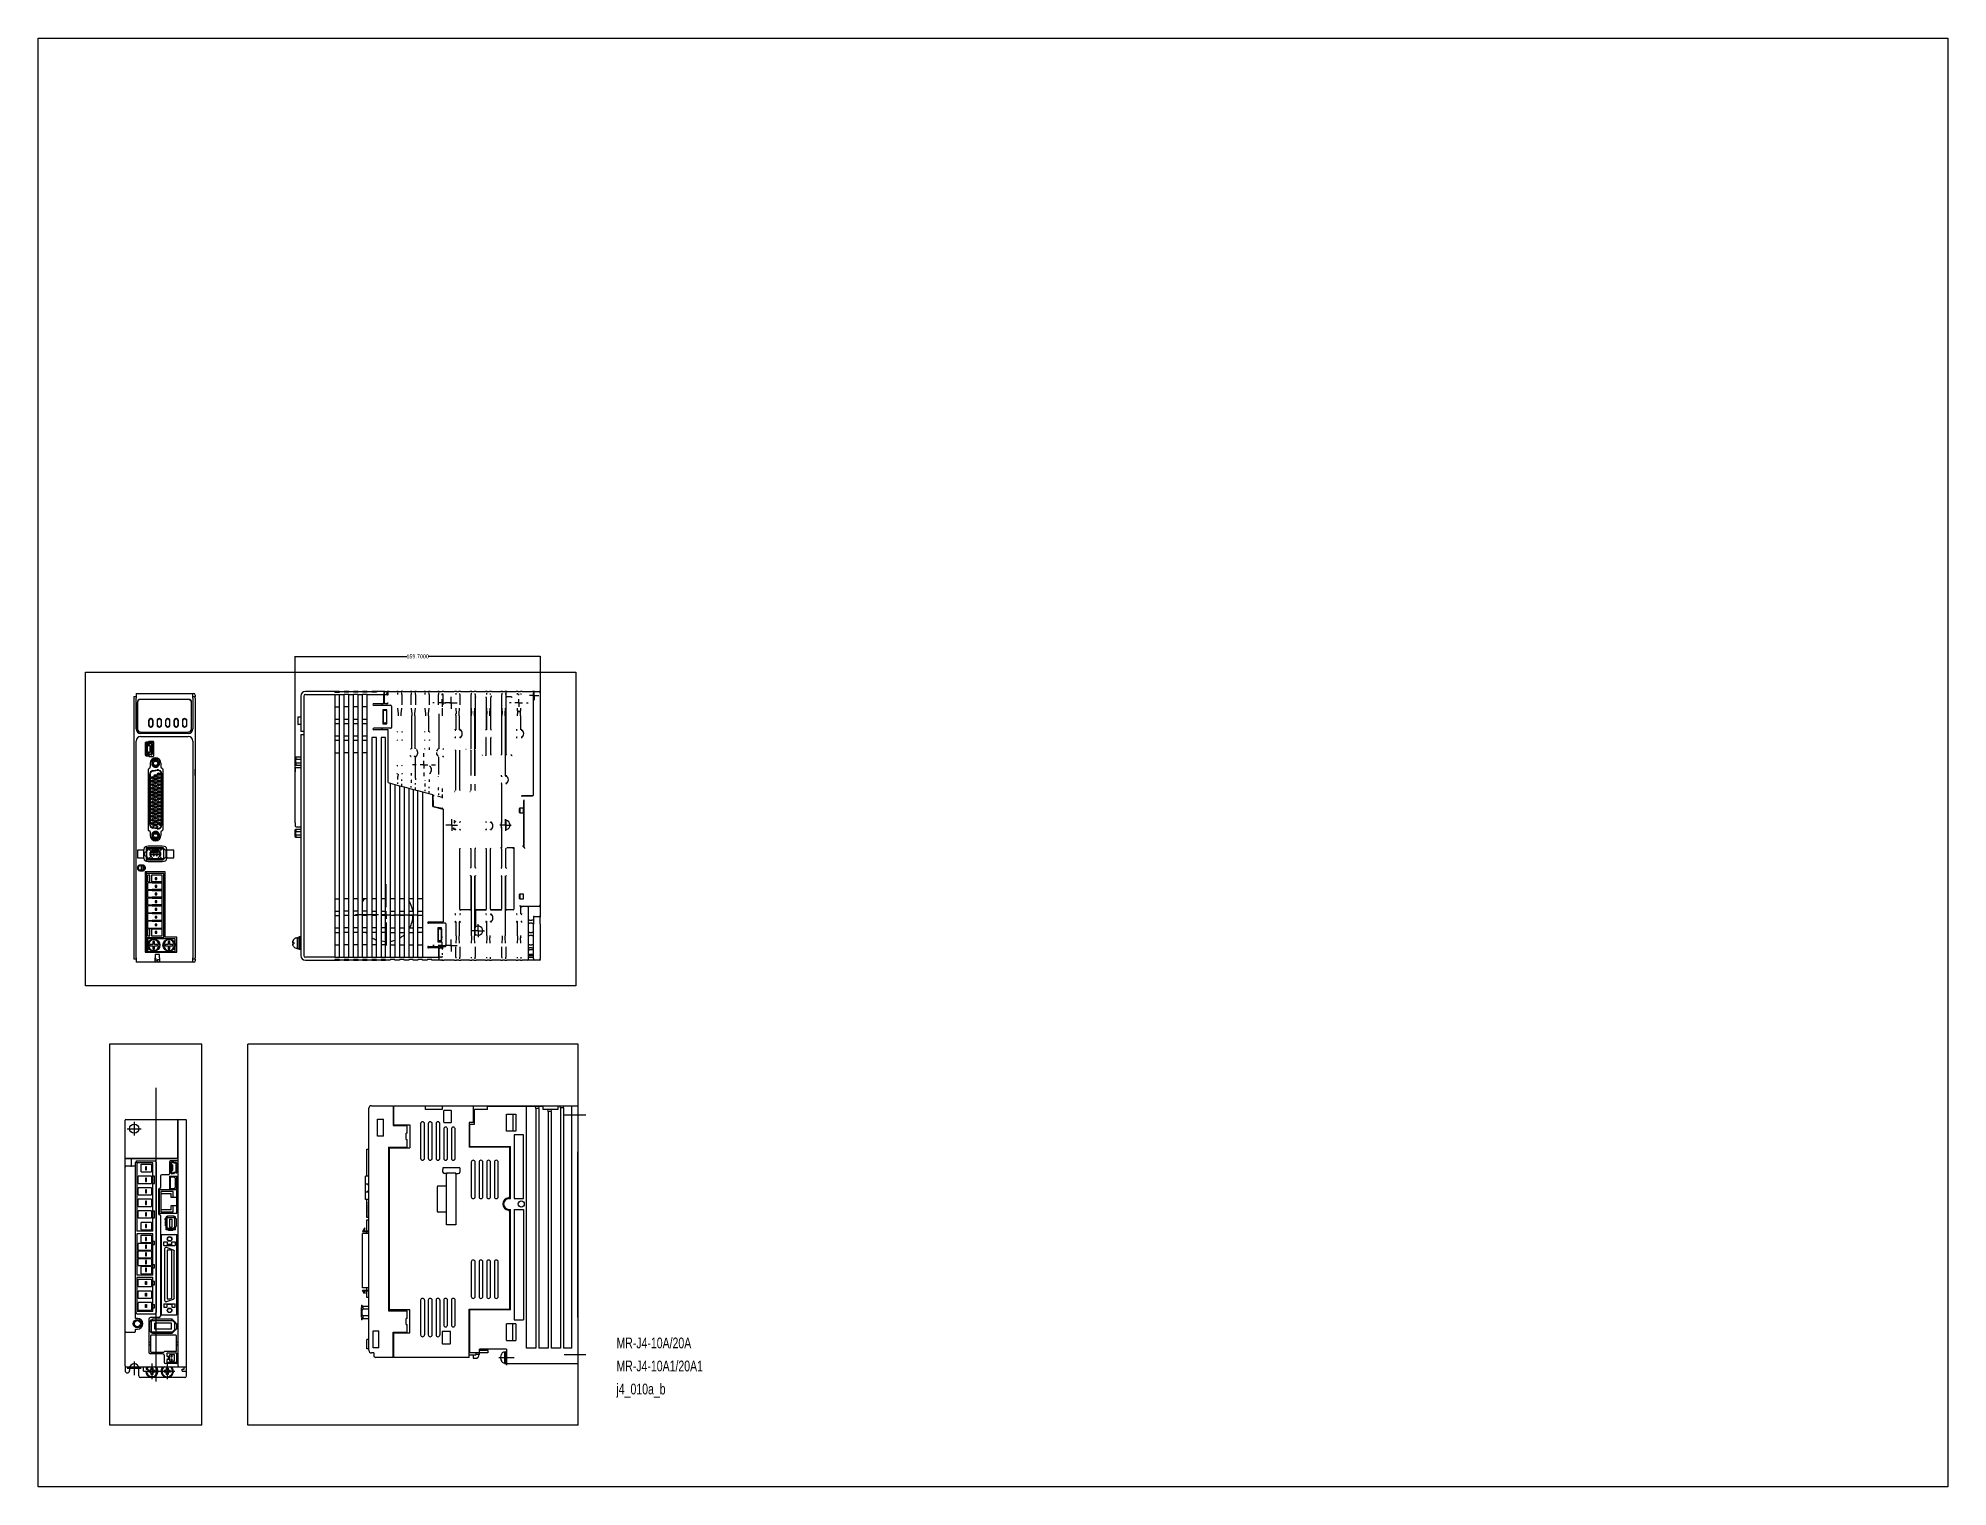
# Model space of a CAD drawing. Header units: inches. Extents: x 57 to 2760, y -193 to 2149.
# Drawn here: x 1516 to 2760, y 1094 to 2037 of the extents above; entities that cross this region are included whole.
import ezdxf

# ---------------------------------------------------------------- set-up
doc = ezdxf.new("R2010")
doc.units = ezdxf.units.IN
doc.header["$MEASUREMENT"] = 0
doc.layers.add('SLD-0', color=7, linetype='Continuous')
doc.styles.get("Standard").update_dxf_attribs({"font": 'arial.ttf'})
doc.dimstyles.get("Standard").update_dxf_attribs({"dimtxt": 2.5, "dimasz": 0.18, "dimexe": 0.18, "dimexo": 0.0625, "dimgap": 0.09, "dimtad": 0, "dimtih": 1, "dimtoh": 1, "dimdec": 4, "dimzin": 0, "dimdsep": 46, "dimtxsty": 'Standard', "dimcen": 0.09, "dimadec": 0, "dimazin": 0, "dimtfac": 1, "dimtdec": 4, "dimtofl": 0, "dimtmove": 0, "dimatfit": 3, "dimfxl": 1, "dimtolj": 1, "dimtzin": 0, "dimarcsym": 0})

msp = doc.modelspace()

# ---------------------------------------------------------------- texts
at = {"width": 0.7}
for s, p in [('MR-J4-10A/20A', (1892.95424, 1184.08444)), ('MR-J4-10A1/20A1', (1892.95424, 1169.08444)), ('j4_010a_b', (1892.95424, 1154.08444))]:
    msp.add_text(s, height=7, rotation=0.0000025, dxfattribs=at).set_placement(p)

# ---------------------------------------------------------------- blocks, each defined once
blk = doc.blocks.new('MR-J4A 10A')
for p, q in [((0, 58.5), (0, 83.5)), ((0.5, 84), (34, 84)), ((1.5, 78), (10.5, 78)), ((6, 82.5), (6, 73.5)), ((34, 84), (39.5, 84)), ((34.5, 58.5), (34.5, 83.5)), ((34.6, -76.5), (34.6, 83.5)), ((40, -83), (40, 83.5)), ((0, -76.5), (0, 58.5)), ((0, 58.5), (34.6, 58.5)), ((34.5, 58.5), (0, 58.5)), ((6.4, 53.5), (0.5, 53.5)), ((4.3, 54), (4.3, 58.5)), ((6.9, -45.5), (6.9, 56)), ((7.7, 55.7), (7.7, 11.2)), ((18.2, 55.7), (7.7, 55.7)), ((7.9, 57), (19.4, 57)), ((10.5, 49.9), (10.5, 54.8)), ((10.5, 54.8), (17.3, 54.8)), ((10.5, 49.9), (17.3, 49.9)), ((13.3, 53.2), (13.3, 51.2)), ((13.9, 53.2), (13.3, 53.2)), ((13.3, 51.2), (13.9, 51.2)), ((13.9, 51.2), (13.9, 53.2)), ((17.3, 54.8), (17.3, 49.9)), ((18.2, 11.2), (18.2, 55.7)), ((20.4, -41.5), (20.4, 56)), ((29, 56.5), (29, 48.5)), ((34.1, 57), (29.5, 57)), ((29.9, 49.2), (29.9, 56)), ((30.3, 55.8), (30.3, 49.4)), ((30.9, 54.5), (30.3, 54.5)), ((30.3, 50.7), (30.9, 50.7)), ((30.4, 56.5), (31.5, 56.5)), ((31.4, 56), (30.5, 56)), ((30.9, 54.5), (30.9, 50.7)), ((31.9, 55.5), (31.4, 56)), ((31.5, 56.5), (32, 56)), ((33.4, 55.5), (31.9, 55.5)), ((33.3, 56), (32, 56)), ((33.4, 49.7), (33.4, 55.5)), ((33.8, 55.5), (33.8, 49.7)), ((8.5, 42.4), (8.5, 47)), ((17.3, 47), (8.5, 47)), ((8.5, 42.4), (17.3, 42.4)), ((8.5, 34.9), (8.5, 39.5)), ((17.3, 39.5), (8.5, 39.5)), ((13.3, 45.7), (13.3, 43.7)), ((13.9, 45.7), (13.3, 45.7)), ((13.3, 43.7), (13.9, 43.7)), ((13.3, 38.2), (13.3, 36.2)), ((13.9, 38.2), (13.3, 38.2)), ((13.9, 43.7), (13.9, 45.7)), ((13.9, 36.2), (13.9, 38.2)), ((17.3, 47), (17.3, 42.4)), ((17.3, 39.5), (17.3, 34.9)), ((19.2, 47), (18.2, 47)), ((18.2, 42.4), (19.2, 42.4)), ((19.2, 42.4), (19.2, 47)), ((21.8, 38.5), (21.8, 22.5)), ((22.5, 39), (22.3, 39)), ((22.3, 38.1), (22.3, 22.9)), ((33.8, 38.1), (22.3, 38.1)), ((23, 47), (23, 39.5)), ((28.5, 48), (24, 48)), ((28.9, 47), (28.9, 38.7)), ((28.9, 47), (33.8, 47)), ((28.9, 38.7), (33.8, 38.7)), ((29.4, 46.5), (29.4, 39.1)), ((32.4, 46.5), (29.4, 46.5)), ((29.4, 39.1), (32.4, 39.1)), ((31.5, 48.7), (30.4, 48.7)), ((30.5, 49.2), (31.4, 49.2)), ((31.4, 49.2), (31.9, 49.7)), ((32, 49.2), (31.5, 48.7)), ((31.9, 49.7), (33.4, 49.7)), ((33.3, 49.2), (32, 49.2)), ((32.4, 46.1), (32.4, 46.5)), ((32.8, 45.8), (32.4, 46.1)), ((32.4, 39.5), (32.8, 39.8)), ((32.4, 39.1), (32.4, 39.5)), ((32.8, 39.8), (32.8, 45.8)), ((33.8, 38.7), (33.8, 47)), ((33.8, 22.9), (33.8, 38.1)), ((8.5, 34.9), (17.3, 34.9)), ((8.5, 27.4), (8.5, 32)), ((17.3, 32), (8.5, 32)), ((8.5, 27.4), (17.3, 27.4)), ((13.3, 36.2), (13.9, 36.2)), ((13.3, 30.7), (13.3, 28.7)), ((13.9, 30.7), (13.3, 30.7)), ((13.3, 28.7), (13.9, 28.7)), ((13.9, 28.7), (13.9, 30.7)), ((17.3, 32), (17.3, 27.4)), ((23.3, 37.1), (23.3, 23.9)), ((31.3, 37.1), (23.3, 37.1)), ((23.3, 35.9), (30, 35.9)), ((30, 25.1), (23.3, 25.1)), ((30, 33.1), (30, 35.9)), ((33.8, 33.1), (30, 33.1)), ((30, 25.1), (30, 27.9)), ((30, 27.9), (33.8, 27.9)), ((31.3, 33.1), (31.3, 37.1)), ((31.3, 23.9), (31.3, 27.9)), ((8.5, 19.9), (8.5, 24.5)), ((17.3, 24.5), (8.5, 24.5)), ((8.5, 19.9), (17.3, 19.9)), ((10.5, 12.1), (10.5, 17)), ((17.3, 17), (10.5, 17)), ((13.3, 23.2), (13.3, 21.2)), ((13.9, 23.2), (13.3, 23.2)), ((13.3, 21.2), (13.9, 21.2)), ((13.3, 15.7), (13.3, 13.7)), ((13.9, 15.7), (13.3, 15.7)), ((13.3, 13.7), (13.9, 13.7)), ((13.9, 21.2), (13.9, 23.2)), ((13.9, 13.7), (13.9, 15.7)), ((17.3, 24.5), (17.3, 19.9)), ((17.3, 17), (17.3, 12.1)), ((18.2, 24.5), (19.2, 24.5)), ((18.2, 19.9), (19.2, 19.9)), ((19.2, 19.9), (19.2, 24.5)), ((22.3, 22.9), (33.8, 22.9)), ((22.5, 22), (22.3, 22)), ((23, 21.5), (23, -44)), ((23.3, 23.9), (31.3, 23.9)), ((26.1, 18.6), (26.1, 19.6)), ((26.1, 19.6), (27.1, 19.6)), ((26.1, 18.6), (27.1, 18.6)), ((26.4, 14.7), (26.4, 18.2)), ((26.4, 18.2), (27.3, 18.2)), ((26.4, 14.7), (27.3, 14.7)), ((26.8, 19.6), (26.8, 20.6)), ((27.6, 20.6), (26.8, 20.6)), ((26.8, 18.2), (26.8, 18.6)), ((26.8, 12.1), (26.8, 14.7)), ((27.2, 13.8), (26.8, 13.8)), ((27.1, 20.2), (27.1, 18.2)), ((27.1, 20.2), (32.4, 20.2)), ((27.1, 14.7), (27.1, 13.8)), ((28.2, 12.8), (27.2, 13.8)), ((27.3, 14.7), (27.3, 18.2)), ((27.5, 13.5), (27.5, 19.9)), ((32.4, 19.9), (27.5, 19.9)), ((27.6, 20.2), (27.6, 21.2)), ((27.6, 21.2), (31.9, 21.2)), ((31.6, 13.1), (27.9, 13.1)), ((28.2, 12.8), (28.2, 12.1)), ((28.2, 12.8), (31.3, 12.8)), ((28.2, 12.4), (28.4, 12.4)), ((28.4, 11.8), (28.4, 12.8)), ((29, 19.1), (29, 13.9)), ((29, 19.1), (30.5, 19.1)), ((29, 13.9), (30.5, 13.9)), ((30.5, 19.1), (30.5, 13.9)), ((31.1, 11.8), (31.1, 12.8)), ((31.1, 12.4), (31.3, 12.4)), ((32.3, 13.8), (31.3, 12.8)), ((31.3, 12.1), (31.3, 12.8)), ((31.9, 20.2), (31.9, 21.2)), ((32.8, 20.6), (31.9, 20.6)), ((32.3, 13.8), (32.8, 13.8)), ((32.4, 13.8), (32.4, 20.2)), ((32.4, 19.6), (33.4, 19.6)), ((32.4, 14.2), (33.4, 14.2)), ((32.8, 19.6), (32.8, 20.6)), ((32.8, 12.1), (32.8, 14.2)), ((33.4, 19.6), (33.4, 14.2)), ((18.2, 11.2), (7.7, 11.2)), ((7.7, 9.6), (7.7, -17.4)), ((18.2, 9.6), (7.7, 9.6)), ((8.5, -1.1), (8.5, 3.3)), ((17.3, 3.3), (8.5, 3.3)), ((10.5, 12.1), (17.3, 12.1)), ((10.5, 3.9), (10.5, 8.7)), ((10.5, 8.7), (17.3, 8.7)), ((10.5, 3.9), (17.3, 3.9)), ((13.3, 7.1), (13.3, 5.1)), ((13.9, 7.1), (13.3, 7.1)), ((13.3, 5.1), (13.9, 5.1)), ((13.3, 2.1), (13.3, 0.1)), ((13.9, 2.1), (13.3, 2.1)), ((13.3, 0.1), (13.9, 0.1)), ((13.9, 5.1), (13.9, 7.1)), ((13.9, 0.1), (13.9, 2.1)), ((17.3, 8.7), (17.3, 3.9)), ((17.3, 3.3), (17.3, -1.1)), ((18.2, -17.4), (18.2, 9.6)), ((19.2, 4.6), (18.2, 4.6)), ((18.2, 2.5), (19.2, 2.5)), ((19.2, 2.5), (19.2, 4.6)), ((23.8, -43.2), (23.8, 9.2)), ((23.8, 9.2), (33.8, 9.2)), ((25.2, 2), (25.2, 4.3)), ((25.2, 4.3), (27.4, 4.3)), ((25.2, 2), (32.6, 2)), ((28.2, 12.1), (26.8, 12.1)), ((31.5, -1), (27.1, 0.6)), ((27.4, 4.3), (27.4, 2)), ((30.5, 2.5), (27.4, 2.5)), ((31.1, 11.8), (28.4, 11.8)), ((30.5, 4.3), (32.6, 4.3)), ((30.5, 2), (30.5, 4.3)), ((32.8, 12.1), (31.3, 12.1)), ((32.6, 4.3), (32.6, 2)), ((33.8, -43.2), (33.8, 9.2)), ((8.5, -1.1), (17.3, -1.1)), ((8.5, -6.1), (8.5, -1.7)), ((17.3, -1.7), (8.5, -1.7)), ((8.5, -6.1), (17.3, -6.1)), ((8.5, -11.1), (8.5, -6.7)), ((17.3, -6.7), (8.5, -6.7)), ((8.5, -11.1), (17.3, -11.1)), ((17.3, -11.7), (10.5, -11.7)), ((10.5, -16.5), (10.5, -11.7)), ((13.3, -2.9), (13.3, -4.9)), ((13.9, -2.9), (13.3, -2.9)), ((13.3, -4.9), (13.9, -4.9)), ((13.3, -7.9), (13.3, -9.9)), ((13.9, -7.9), (13.3, -7.9)), ((13.3, -9.9), (13.9, -9.9)), ((13.9, -4.9), (13.9, -2.9)), ((13.9, -9.9), (13.9, -7.9)), ((17.3, -1.7), (17.3, -6.1)), ((17.3, -6.7), (17.3, -11.1)), ((17.3, -11.7), (17.3, -16.5)), ((18.2, -10.4), (19.2, -10.4)), ((19.2, -12.5), (19.2, -10.4)), ((25.8, -0.3), (25.8, -33.7)), ((29, -1.2), (27.5, -1.2)), ((27.5, -1.2), (27.5, -32.8)), ((30.5, -1.4), (29, -0.9)), ((29, -0.9), (29, -1.2)), ((30.5, -32.6), (30.5, -1.4)), ((32.1, -32), (32.1, -2)), ((18.2, -17.4), (7.7, -17.4)), ((18.2, -19), (7.7, -19)), ((7.7, -19), (7.7, -41)), ((8.5, -19.9), (17.3, -19.9)), ((8.5, -24.8), (8.5, -19.9)), ((8.5, -24.8), (17.3, -24.8)), ((10.5, -16.5), (17.3, -16.5)), ((13.9, -12.9), (13.3, -12.9)), ((13.3, -12.9), (13.3, -14.9)), ((13.3, -14.9), (13.9, -14.9)), ((13.3, -21.5), (13.9, -21.5)), ((13.3, -23.5), (13.3, -21.5)), ((13.9, -23.5), (13.3, -23.5)), ((13.9, -14.9), (13.9, -12.9)), ((13.9, -21.5), (13.9, -23.5)), ((17.3, -19.9), (17.3, -24.8)), ((18.2, -12.5), (19.2, -12.5)), ((18.2, -41), (18.2, -19)), ((19.2, -21.5), (18.2, -21.5)), ((18.2, -23.6), (19.2, -23.6)), ((19.2, -23.6), (19.2, -21.5)), ((17.3, -27.7), (8.5, -27.7)), ((8.5, -32.3), (8.5, -27.7)), ((8.5, -32.3), (17.3, -32.3)), ((17.3, -35.2), (8.5, -35.2)), ((8.5, -40.1), (8.5, -35.2)), ((13.3, -29), (13.9, -29)), ((13.3, -31), (13.3, -29)), ((13.9, -31), (13.3, -31)), ((13.3, -36.5), (13.9, -36.5)), ((13.3, -38.5), (13.3, -36.5)), ((13.9, -29), (13.9, -31)), ((13.9, -36.5), (13.9, -38.5)), ((17.3, -27.7), (17.3, -32.3)), ((17.3, -35.2), (17.3, -40.1)), ((18.2, -36.5), (19.2, -36.5)), ((19.2, -38.6), (19.2, -36.5)), ((25.2, -36), (32.6, -36)), ((25.2, -36), (25.2, -38.3)), ((27.1, -34.6), (31.5, -33)), ((27.4, -38.3), (27.4, -36)), ((30.5, -36.5), (27.4, -36.5)), ((27.5, -32.8), (29, -32.8)), ((30.5, -32.6), (29, -33.1)), ((29, -32.8), (29, -33.1)), ((30.5, -36), (30.5, -38.3)), ((32.6, -38.3), (32.6, -36)), ((8.1, -45.5), (6.9, -45.5)), ((18.2, -41), (7.7, -41)), ((7.9, -42.5), (19.4, -42.5)), ((8.5, -40.1), (17.3, -40.1)), ((13.9, -38.5), (13.3, -38.5)), ((15.5, -46), (15.5, -67.5)), ((16.2, -47.3), (17.3, -47.3)), ((16.2, -53.8), (16.2, -47.3)), ((22, -45), (16.5, -45)), ((16.9, -46.5), (17.8, -46.5)), ((16.9, -47.3), (16.9, -46.5)), ((17.3, -46.9), (30.9, -46.9)), ((17.3, -54.3), (17.3, -46.9)), ((17.8, -45.8), (30.6, -45.8)), ((17.8, -46.9), (17.8, -45.8)), ((18.2, -38.6), (19.2, -38.6)), ((30.3, -48.6), (19.5, -48.6)), ((19.5, -52.5), (19.5, -48.6)), ((23.8, -43.2), (33.8, -43.2)), ((25.2, -38.3), (27.4, -38.3)), ((30.3, -52.5), (30.3, -48.6)), ((30.5, -38.3), (32.6, -38.3)), ((30.6, -46.9), (30.6, -45.8)), ((30.6, -46.5), (31.1, -46.5)), ((32.5, -48.5), (30.9, -46.9)), ((31.1, -46.5), (33.1, -48.5)), ((32.5, -52.7), (32.5, -48.5)), ((32.5, -48.8), (33.6, -48.8)), ((33.1, -48.8), (33.1, -48.5)), ((33.6, -48.8), (33.6, -52.5)), ((0.5, -54.5), (6.4, -54.5)), ((6.9, -52.5), (8.1, -52.5)), ((6.9, -54), (6.9, -52.5)), ((15.5, -61), (16.5, -61)), ((16.2, -53.8), (17.3, -53.8)), ((16.5, -57), (16.5, -67)), ((16.9, -54.7), (16.9, -53.8)), ((16.9, -54.7), (17.8, -54.7)), ((33.1, -56.5), (17, -56.5)), ((17.3, -54.3), (30.9, -54.3)), ((17.8, -55.4), (17.8, -54.3)), ((30.6, -55.4), (17.8, -55.4)), ((30.3, -52.5), (19.5, -52.5)), ((30.6, -55.4), (30.6, -54.3)), ((30.6, -54.7), (31.1, -54.7)), ((30.9, -54.3), (32.5, -52.7)), ((33.1, -52.7), (31.1, -54.7)), ((32.5, -52.5), (33.6, -52.5)), ((33.1, -52.7), (33.1, -52.5)), ((33.6, -66.5), (33.6, -57)), ((33.6, -61.1), (34.6, -61.1)), ((6, -73.5), (6, -82.5)), ((16.5, -63), (15.5, -63)), ((24.5, -68.5), (16.5, -68.5)), ((17, -67.5), (25.1, -67.5)), ((25.5, -69.5), (25.5, -74)), ((33.1, -67), (26, -67)), ((33.8, -68.2), (27.3, -68.2)), ((27.3, -68.2), (27.3, -70.1)), ((27.3, -70.1), (28.6, -70.1)), ((28.6, -72.4), (27.3, -72.4)), ((27.3, -72.4), (27.3, -74.2)), ((33.8, -74.2), (27.3, -74.2)), ((28.6, -70.8), (28, -70.8)), ((28, -70.8), (28, -71.6)), ((28.6, -71.6), (28, -71.6)), ((28.6, -70.1), (28.6, -72.4)), ((29.1, -69), (31.9, -69)), ((29.1, -73.4), (29.1, -69)), ((31.9, -73.4), (29.1, -73.4)), ((30.7, -70), (30.1, -70)), ((30.1, -70), (30.1, -70.5)), ((30.1, -70.5), (30.7, -70.5)), ((30.7, -72), (30.1, -72)), ((30.1, -72), (30.1, -72.5)), ((30.1, -72.5), (30.7, -72.5)), ((30.7, -70.5), (30.7, -70)), ((30.7, -72.5), (30.7, -72)), ((31.9, -69), (31.9, -73.4)), ((34.6, -62.9), (33.6, -62.9)), ((33.8, -74.2), (33.8, -68.2)), ((0, -76.5), (0, -79.5)), ((0.5, -77), (39.5, -77)), ((1.5, -78), (10.5, -78)), ((3, -78), (3, -79.5)), ((9, -83), (9, -78)), ((39, -84), (10, -84)), ((12, -80), (12, -77)), ((12, -80), (14.9, -80)), ((12.5, -80), (22.5, -80)), ((13.7, -77), (13.7, -78.5)), ((13.7, -78.5), (14.9, -78.5)), ((14.9, -78.5), (14.9, -80)), ((16.2, -79.4), (15.5, -79.4)), ((15.5, -79.4), (15.5, -80.6)), ((16.2, -80.6), (15.5, -80.6)), ((16.9, -78), (16.9, -78.7)), ((18.1, -78), (16.9, -78)), ((16.9, -81.3), (16.9, -82)), ((18.1, -82), (16.9, -82)), ((17.5, -75), (17.5, -85)), ((18.1, -78), (18.1, -78.7)), ((18.1, -81.3), (18.1, -82)), ((19.5, -79.4), (18.8, -79.4)), ((19.5, -80.6), (18.8, -80.6)), ((19.5, -79.4), (19.5, -80.6)), ((22.5, -80), (32.5, -80)), ((26.2, -79.4), (25.5, -79.4)), ((25.5, -79.4), (25.5, -80.6)), ((26.2, -80.6), (25.5, -80.6)), ((33.6, -75), (26.5, -75)), ((26.9, -78), (26.9, -78.7)), ((28.1, -78), (26.9, -78)), ((26.9, -81.3), (26.9, -82)), ((28.1, -82), (26.9, -82)), ((27.5, -75), (27.5, -85)), ((28.1, -78), (28.1, -78.7)), ((28.1, -81.3), (28.1, -82)), ((29.5, -79.4), (28.8, -79.4)), ((29.5, -80.6), (28.8, -80.6)), ((29.5, -79.4), (29.5, -80.6)), ((37.3, -78.5), (38.5, -78.5)), ((37.3, -80), (37.3, -78.5)), ((37.3, -80), (40, -80)), ((38.5, -78.5), (38.5, -77))]:
    blk.add_line(p, q)
for centre, radius in [((6, 78), 3), ((29, 6.2), 1.5), ((29, 6.2), 1.3), ((8.1, -49), 2.7), ((8.1, -49), 2), ((29, -40.3), 1.5), ((29, -40.3), 1.3)]:
    blk.add_circle(centre, radius)
for centre, radius, start, end in [((0.5, 83.5), 0.5, 90, 180), ((34, 83.5), 0.5, 0, 90), ((35.1, 83.5), 0.5, 90, 180), ((39.5, 83.5), 0.5, 0, 90), ((0.5, 53), 0.5, 90, 180), ((3.8, 54), 0.5, 270, 0), ((6.4, 53), 0.5, 0, 90), ((7.9, 56), 1, 90, 180), ((19.4, 56), 1, 0, 90), ((29.5, 56.5), 0.5, 90, 180), ((30.4, 56), 0.5, 90, 180), ((30.5, 55.8), 0.25, 90, 180), ((33.3, 55.5), 0.5, 0, 90), ((33.3, 49.7), 0.5, 270, 0), ((34.1, 56.5), 0.5, 0, 90), ((22.3, 38.5), 0.5, 90, 180), ((22.5, 39.5), 0.5, 270, 0), ((24, 47), 1, 90, 180), ((28.5, 48.5), 0.5, 270, 0), ((30.4, 49.2), 0.5, 180, 270), ((30.5, 49.4), 0.25, 180, 270), ((22.3, 22.5), 0.5, 180, 270), ((22.5, 21.5), 0.5, 0, 90), ((26.8, -0.3), 1, 69.476, 180), ((31.2, -2), 1, 0, 69.476), ((26.8, -33.7), 1, 180, 290.524), ((31.2, -32), 1, 290.524, 0), ((7.9, -41.5), 1, 180, 270), ((8.1, -49), 3.5, 270, 90), ((16.5, -46), 1, 90, 180), ((19.4, -41.5), 1, 270, 0), ((22, -44), 1, 270, 0), ((0.5, -54), 0.5, 180, 270), ((6.4, -54), 0.5, 270, 0), ((17, -57), 0.5, 90, 180), ((33.1, -57), 0.5, 0, 90), ((16.5, -67.5), 1, 180, 270), ((17, -67), 0.5, 180, 270), ((24.5, -69.5), 1, 0, 90), ((25.1, -67), 0.5, 270, 330), ((26.5, -74), 1, 180, 270), ((26, -67.5), 0.5, 90, 150), ((33.1, -66.5), 0.5, 270, 0), ((33.6, -74), 1, 270, 0), ((0.5, -76.5), 0.5, 180, 270), ((1.5, -79.5), 1.5, 180, 0), ((6, -78), 3, 0, 180), ((10, -83), 1, 180, 270), ((17.5, -80), 4, 180, 48.5904), ((17.5, -80), 4, 131.4096, 157.9757), ((17.5, -80), 3.5, 180, 58.9973), ((17.5, -80), 3.5, 121.0027, 154.6231), ((16.2, -78.7), 0.7, 270, 0), ((16.2, -81.3), 0.7, 0, 90), ((18.8, -78.7), 0.7, 180, 270), ((18.8, -81.3), 0.7, 90, 180), ((27.5, -80), 4, 131.4096, 48.5904), ((27.5, -80), 3.5, 121.0027, 58.9973), ((26.2, -78.7), 0.7, 270, 0), ((26.2, -81.3), 0.7, 0, 90), ((28.8, -78.7), 0.7, 180, 270), ((28.8, -81.3), 0.7, 90, 180), ((35.1, -76.5), 0.5, 180, 270), ((39, -83), 1, 270.0332, 0), ((39.5, -76.5), 0.5, 270, 0)]:
    blk.add_arc(centre, radius, start, end)
blk = doc.blocks.new('SW_CENTERMARKSYMBOL_0')
at = {"layer": 'SLD-0', "color": 0}
for p, q in [((-0.83, 0), (-1.3, 0)), ((0, 0), (-0.83, 0)), ((0, 0.83), (0, 1.3)), ((0, 0), (0, 0.83)), ((0, 0), (0, -0.83)), ((0, 0), (0.83, 0)), ((0.83, 0), (1.3, 0)), ((0, -0.83), (0, -1.3))]:
    blk.add_line(p, q, dxfattribs=at)
blk = doc.blocks.new('SW_CENTERMARKSYMBOL_1')
at = {"layer": 'SLD-0', "color": 0}
for p, q in [((-0.83, 0), (-1, 0)), ((0, 0), (-0.83, 0)), ((0, 0.83), (0, 1)), ((0, 0), (0, 0.83)), ((0, 0), (0, -0.83)), ((0, 0), (0.83, 0)), ((0.83, 0), (1, 0)), ((0, -0.83), (0, -1))]:
    blk.add_line(p, q, dxfattribs=at)
blk = doc.blocks.new('SW_CENTERMARKSYMBOL_2')
at = {"layer": 'SLD-0', "color": 0}
for p, q in [((-1.67, 0), (-2, 0)), ((0, 0), (-0.83, 0)), ((0, 1.67), (0, 2)), ((0, 0), (0, 0.83)), ((0, 0), (0, -0.83)), ((0, 0), (0.83, 0)), ((1.67, 0), (2, 0)), ((0, -1.67), (0, -2))]:
    blk.add_line(p, q, dxfattribs=at)
blk = doc.blocks.new('SW_CENTERMARKSYMBOL_3')
at = {"layer": 'SLD-0', "color": 0}
for p, q in [((-1.67, 0), (-2, 0)), ((0, 0), (-0.83, 0)), ((0, 1.67), (0, 2)), ((0, 0), (0, 0.83)), ((0, 0), (0, -0.83)), ((0, 0), (0.83, 0)), ((1.67, 0), (2, 0)), ((0, -1.67), (0, -2))]:
    blk.add_line(p, q, dxfattribs=at)
blk = doc.blocks.new('SW_CENTERMARKSYMBOL_4')
at = {"layer": 'SLD-0', "color": 0}
for p, q in [((-0.83, 0), (-1.3, 0)), ((0, 0), (-0.83, 0)), ((0, 0.83), (0, 1.3)), ((0, 0), (0, 0.83)), ((0, 0), (0, -0.83)), ((0, 0), (0.83, 0)), ((0.83, 0), (1.3, 0)), ((0, -0.83), (0, -1.3))]:
    blk.add_line(p, q, dxfattribs=at)
blk = doc.blocks.new('SW_CENTERMARKSYMBOL_5')
at = {"layer": 'SLD-0', "color": 0}
for p, q in [((-1.67, 0), (-2.5, 0)), ((0, 0), (-0.83, 0)), ((0, 1.67), (0, 2.5)), ((0, 0), (0, 0.83)), ((0, 0), (0, -0.83)), ((0, 0), (0.83, 0)), ((1.67, 0), (2.5, 0)), ((0, -1.67), (0, -2.5))]:
    blk.add_line(p, q, dxfattribs=at)
blk = doc.blocks.new('SW_CENTERMARKSYMBOL_6')
at = {"layer": 'SLD-0', "color": 0}
for p, q in [((-0.83, 0), (-1.25, 0)), ((0, 0), (-0.83, 0)), ((0, 0.83), (0, 1.25)), ((0, 0), (0, 0.83)), ((0, 0), (0, -0.83)), ((0, 0), (0.83, 0)), ((0.83, 0), (1.25, 0)), ((0, -0.83), (0, -1.25))]:
    blk.add_line(p, q, dxfattribs=at)
blk = doc.blocks.new('SW_CENTERMARKSYMBOL_7')
at = {"layer": 'SLD-0', "color": 0}
for p, q in [((-0.83, 0), (-1.25, 0)), ((0, 0), (-0.83, 0)), ((0, 0.83), (0, 1.25)), ((0, 0), (0, 0.83)), ((0, 0), (0, -0.83)), ((0, 0), (0.83, 0)), ((0.83, 0), (1.25, 0)), ((0, -0.83), (0, -1.25))]:
    blk.add_line(p, q, dxfattribs=at)
blk = doc.blocks.new('SW_CENTERMARKSYMBOL_8')
at = {"layer": 'SLD-0', "color": 0}
for p, q in [((-0.83, 0), (-1.42, 0)), ((0, 0), (-0.83, 0)), ((0, 0.83), (0, 1.42)), ((0, 0), (0, 0.83)), ((0, 0), (0, -0.83)), ((0, 0), (0.83, 0)), ((0.83, 0), (1.42, 0)), ((0, -0.83), (0, -1.42))]:
    blk.add_line(p, q, dxfattribs=at)
blk = doc.blocks.new('SW_CENTERMARKSYMBOL_9')
at = {"layer": 'SLD-0', "color": 0}
for p, q in [((-1.67, 0), (-2, 0)), ((0, 0), (-0.83, 0)), ((0, 1.67), (0, 2)), ((0, 0), (0, 0.83)), ((0, 0), (0, -0.83)), ((0, 0), (0.83, 0)), ((1.67, 0), (2, 0)), ((0, -1.67), (0, -2))]:
    blk.add_line(p, q, dxfattribs=at)
blk = doc.blocks.new('SW_CENTERMARKSYMBOL_10')
at = {"layer": 'SLD-0', "color": 0}
for p, q in [((0, 1.67), (0, 6.67)), ((-1.67, 0), (-6.67, 0)), ((0, 0), (-0.83, 0)), ((0, 0), (0, 0.83)), ((0, 0), (0, -0.83)), ((0, 0), (0.83, 0)), ((1.67, 0), (6.67, 0)), ((0, -1.67), (0, -6.67))]:
    blk.add_line(p, q, dxfattribs=at)
blk = doc.blocks.new('EL7 side')
at = {"color": 7, "linetype": 'Continuous', "lineweight": 25}
for p, q in [((20.3, 87.5), (1, 87.5)), ((20.3, 87), (20.3, 87.5)), ((23.3, 87.5), (20.3, 87.5)), ((23.3, 87.5), (23.3, 87)), ((23.3, 87.5), (26.3, 87.5)), ((26.3, 87), (26.3, 87.5)), ((29.3, 87.5), (26.3, 87.5)), ((29.3, 87.5), (29.3, 87)), ((29.3, 87.5), (32.3, 87.5)), ((32.3, 87), (32.3, 87.5)), ((35.3, 87.5), (32.3, 87.5)), ((35.3, 87.5), (35.3, 87)), ((35.3, 87.5), (38.3, 87.5)), ((38.3, 87), (38.3, 87.5)), ((41.3, 87.5), (38.3, 87.5)), ((41.3, 87.5), (41.3, 87)), ((41.3, 87.5), (44.3, 87.5)), ((44.3, 87), (44.3, 87.5)), ((47.3, 87.5), (44.3, 87.5)), ((47.3, 87.5), (47.3, 87)), ((52.2, 87.5), (47.3, 87.5)), ((52.2, 87.5), (52.2, 85.5)), ((53, 87.5), (52.2, 87.5)), ((53, 87.5), (54.2, 87.5)), ((54.5, 87.5), (54.2, 87.5)), ((55.5, 87.5), (54.5, 87.5)), ((55.5, 87.5), (60.5, 87.5)), ((61.4, 87.5), (60.5, 87.5)), ((61.4, 87.5), (61.2, 87.5)), ((61.5, 87.5), (61.3, 87.5)), ((61.4, 87.5), (61.4, 87.5)), ((61.4, 87.5), (63.5, 87.5)), ((61.4, 87.5), (63.6, 87.5)), ((63.6, 87.5), (63.4, 87.5)), ((63.5, 87.5), (63.5, 87.5)), ((64.4, 87.5), (63.5, 87.5)), ((64.4, 87.5), (69.4, 87.5)), ((70.3, 87.5), (69.4, 87.5)), ((70.3, 87.5), (70.1, 87.5)), ((70.4, 87.5), (70.2, 87.5)), ((70.3, 87.5), (70.3, 87.5)), ((70.3, 87.5), (72.4, 87.5)), ((72.5, 87.5), (72.3, 87.5)), ((72.4, 87.5), (72.4, 87.5)), ((73.3, 87.5), (72.4, 87.5)), ((73.3, 87.5), (78.3, 87.5)), ((79.2, 87.5), (78.3, 87.5)), ((79.2, 87.5), (79, 87.5)), ((79.3, 87.5), (79.1, 87.5)), ((79.2, 87.5), (79.2, 87.5)), ((79.2, 87.5), (81.3, 87.5)), ((79.2, 87.5), (81.3, 87.5)), ((81.4, 87.5), (81.2, 87.5)), ((81.3, 87.5), (81.3, 87.5)), ((82.2, 87.5), (81.3, 87.5)), ((82.2, 87.5), (87.2, 87.5)), ((88.1, 87.5), (87.2, 87.5)), ((88.1, 87.5), (87.9, 87.5)), ((88.2, 87.5), (88, 87.5)), ((88.1, 87.5), (88.1, 87.5)), ((88.1, 87.5), (90, 87.5)), ((90.2, 87.5), (90, 87.5)), ((91.2, 87.5), (90.2, 87.5)), ((91.2, 87.5), (98.2, 87.5)), ((99.2, 87.5), (98.2, 87.5)), ((99.4, 87.5), (99.2, 87.5)), ((99.4, 87.5), (101, 87.5)), ((99.5, 87.5), (99.6, 87.5)), ((101.2, 87.5), (101, 87.5)), ((102.2, 87.5), (101.2, 87.5)), ((102.2, 87.5), (108.2, 87.5)), ((109.2, 87.5), (108.2, 87.5)), ((109.4, 87.5), (109.2, 87.5)), ((109.4, 87.5), (111, 87.5)), ((111.2, 87.5), (111, 87.5)), ((111.1, 87.5), (111.2, 87.5)), ((112.2, 87.5), (111.2, 87.5)), ((112.2, 87.5), (118.2, 87.5)), ((119.2, 87.5), (118.2, 87.5)), ((119.4, 87.5), (119.2, 87.5)), ((119.4, 87.5), (121, 87.5)), ((121.2, 87.5), (121, 87.5)), ((122.2, 87.5), (121.2, 87.5)), ((122.2, 87.5), (128.2, 87.5)), ((129.2, 87.5), (128.2, 87.5)), ((129.4, 87.5), (129.2, 87.5)), ((129.4, 87.5), (131, 87.5)), ((129.5, 87.5), (129.6, 87.5)), ((131.2, 87.5), (131, 87.5)), ((132.2, 87.5), (131.2, 87.5)), ((132.2, 87.5), (138.2, 87.5)), ((139.2, 87.5), (138.2, 87.5)), ((139.4, 87.5), (139.2, 87.5)), ((139.4, 87.5), (141, 87.5)), ((141.2, 87.5), (141, 87.5)), ((142.2, 87.5), (141.2, 87.5)), ((142.2, 87.5), (149, 87.5)), ((150, 87.5), (149, 87.5)), ((150, 87.5), (153.5, 87.5)), ((154, 87.5), (153.5, 87.5)), ((154, 87), (154, 87.5)), ((-2, 84.5), (-2, 64.5)), ((0, 84.5), (0, -84.5)), ((1, 85.5), (20.3, 85.5)), ((20.3, 87), (23.3, 87)), ((20.3, 85.5), (20.3, -85.5)), ((20.3, 85.5), (23.3, 85.5)), ((20.3, 77.5), (23.3, 77.5)), ((23.3, -85.5), (23.3, 85.5)), ((23.3, 85.5), (26.3, 85.5)), ((29.3, 87), (26.3, 87)), ((26.3, -85.5), (26.3, 85.5)), ((29.3, 85.5), (26.3, 85.5)), ((29.3, 77.5), (26.3, 77.5)), ((29.3, -85.5), (29.3, 85.5)), ((29.3, 85.5), (32.3, 85.5)), ((35.3, 87), (32.3, 87)), ((32.3, -85.5), (32.3, 85.5)), ((35.3, 85.5), (32.3, 85.5)), ((35.3, 77.5), (32.3, 77.5)), ((35.3, -85.5), (35.3, 85.5)), ((35.3, 85.5), (38.3, 85.5)), ((41.3, 87), (38.3, 87)), ((38.3, -85.5), (38.3, 85.5)), ((41.3, 85.5), (38.3, 85.5)), ((41.3, 77.5), (38.3, 77.5)), ((41.3, -85.5), (41.3, 85.5)), ((41.3, 85.5), (52.2, 85.5)), ((47.3, 87), (44.3, 87)), ((52.2, 79.5), (45.5, 79.5)), ((45.5, 78.5), (56.5, 78.5)), ((51, 78.5), (51, 79.5)), ((54, 75.5), (51.5, 75.5)), ((51.5, 75.5), (51.5, 66.5)), ((51.9, 67.2), (51.9, 74.8)), ((53.4, 75), (52.1, 75)), ((52.2, 79.5), (52.2, 85.5)), ((52.2, 85.5), (52.5, 85.5)), ((52.2, 85.4), (52.5, 85.4)), ((52.2, 83.4), (52.5, 83.4)), ((52.5, 85), (52.5, 87)), ((52.5, 80), (52.5, 85)), ((53, 85.5), (54.1, 85.5)), ((54.1, 79.5), (53, 79.5)), ((53.4, 75), (53.7, 75)), ((53.8, 74.8), (53.8, 67.2)), ((54, 66.5), (54, 75.5)), ((54.1, 85.5), (54.2, 87)), ((54.1, 85.5), (54.1, 85.5)), ((54.1, 79.5), (54.2, 79.5)), ((54.7, 87), (54.7, 85)), ((57, 78), (57, 64)), ((61.1, 76.5), (61.4, 72.9)), ((63.5, 72.9), (63.8, 76.5)), ((63.8, 85.5), (63.8, 78.8)), ((70, 78.8), (70, 85.5)), ((70, 76.5), (70.3, 72.9)), ((72.4, 72.9), (72.7, 76.5)), ((72.7, 85.5), (72.7, 78.8)), ((78.9, 76.5), (79.2, 72.9)), ((81.3, 72.9), (81.6, 76.5)), ((81.6, 85.5), (81.6, 78.8)), ((87.8, 78.8), (87.8, 85.5)), ((90.2, 72.9), (90.4, 76.5)), ((90.5, 85.5), (90.5, 78.8)), ((99, 76.5), (99.2, 72.9)), ((101.2, 72.9), (101.4, 76.5)), ((101.5, 85.5), (101.5, 78.8)), ((108.7, 83.5), (108.7, 50.1)), ((108.7, 83.5), (108.7, 83.5)), ((108.9, 78.8), (108.9, 85.5)), ((109, 76.5), (109.2, 72.9)), ((111.2, 72.9), (111.4, 76.5)), ((111.5, 85.5), (111.5, 78.8)), ((111.7, 50.1), (111.7, 83.5)), ((111.7, 83.5), (111.7, 83.5)), ((118.7, 83.5), (118.7, 62.9)), ((118.7, 83.5), (118.7, 83.5)), ((119, 76.5), (119.2, 72.9)), ((121.2, 72.9), (121.4, 76.5)), ((121.7, 84), (121.7, 84)), ((121.7, 62.9), (121.7, 83.5)), ((128.7, 83.5), (128.7, 46.5)), ((128.7, 83.5), (128.7, 83.5)), ((128.9, 78.8), (128.9, 85.5)), ((129, 76.5), (129.2, 72.9)), ((131.2, 72.9), (131.4, 76.5)), ((131.5, 85.5), (131.5, 78.8)), ((131.7, 84.5), (131.7, 87)), ((131.7, 46.5), (131.7, 83.5)), ((131.7, 83.5), (131.7, 83.5)), ((134.8, 84), (132.2, 84)), ((139, 76.5), (139.2, 72.9)), ((141.2, 72.9), (141.4, 76.5)), ((149.5, 87), (149.5, 86.5)), ((149.5, 20), (149.5, 86.5)), ((154, 86.5), (154, 87)), ((154, 86.5), (154, -51.5)), ((-3.9, 70.7), (-3.9, 66.1)), ((-3.7, 70.9), (-2, 70.9)), ((-3.7, 70.9), (-3.7, 70.9)), ((-2, 65.9), (-3.7, 65.9)), ((-2, 64.5), (-2, 61.5)), ((20.3, 69.5), (23.3, 69.5)), ((23.3, 66.5), (20.3, 66.5)), ((26.3, 69.5), (29.3, 69.5)), ((29.3, 66.5), (26.3, 66.5)), ((32.3, 69.5), (35.3, 69.5)), ((35.3, 66.5), (32.3, 66.5)), ((38.3, 69.5), (41.3, 69.5)), ((41.3, 66.5), (38.3, 66.5)), ((56.5, 63.5), (45.5, 63.5)), ((55, 62.5), (45.5, 62.5)), ((51, 62.5), (51, 63.5)), ((51.5, 66.5), (54, 66.5)), ((52.1, 67), (53.4, 67)), ((53.7, 67), (53.4, 67)), ((55, 28.1), (55, 62.5)), ((70.3, 50.2), (70.3, 71.6)), ((72.4, 71.6), (72.4, 50.2)), ((81.3, 71.6), (81.3, 61.2)), ((88.1, 50.2), (88.1, 71.6)), ((99.2, 62.6), (99.2, 71.6)), ((101.2, 71.6), (101.2, 62.6)), ((111.2, 71.6), (111.2, 32.6)), ((119.2, 62.6), (119.2, 71.6)), ((131.2, 71.6), (131.2, 32.6)), ((141.2, 71.6), (141.2, 62.6)), ((0, 61.5), (-2, 61.5)), ((-2, 59.5), (-2, 56.5)), ((-2, 59.5), (0, 59.5)), ((-2, 56.5), (-2, -84.5)), ((20.3, 58.5), (23.3, 58.5)), ((23.3, 55.5), (20.3, 55.5)), ((26.3, 58.5), (29.3, 58.5)), ((29.3, 55.5), (26.3, 55.5)), ((32.3, 58.5), (35.3, 58.5)), ((35.3, 55.5), (32.3, 55.5)), ((38.3, 58.5), (41.3, 58.5)), ((41.3, 55.5), (38.3, 55.5)), ((47.3, 57.5), (44.3, 57.5)), ((44.3, 57.5), (44.3, -85.5)), ((47.3, -85.5), (47.3, 57.5)), ((53.3, 57.5), (50.3, 57.5)), ((50.3, 57.5), (50.3, -85.5)), ((53.3, -85.5), (53.3, 57.5)), ((72.8, 50.6), (72.8, 50.4)), ((81.7, 50.9), (81.6, 50.2)), ((118.7, 46.5), (118.7, 56.9)), ((121.7, 46.5), (121.7, 57.1)), ((-5.3, 44.7), (-5.8, 44.2)), ((-5.8, 44.2), (-5.8, 40)), ((-5.8, 40), (-5.3, 39.5)), ((-5.7, 37.5), (-5.7, 35.2)), ((-2, 44.7), (-5.3, 44.7)), ((-5.3, 44.7), (-5.3, 43.1)), ((-2, 43.1), (-5.3, 43.1)), ((-5.3, 41.1), (-2, 41.1)), ((-5.3, 41.1), (-5.3, 39.5)), ((-5.3, 39.5), (-2, 39.5)), ((-2, 37.8), (-4.9, 37.8)), ((20.3, 47.5), (23.3, 47.5)), ((29.3, 47.5), (26.3, 47.5)), ((35.3, 47.5), (32.3, 47.5)), ((41.3, 47.5), (38.3, 47.5)), ((72.7, 31), (72.7, 44.9)), ((87.8, 44.7), (87.8, 35.3)), ((98.8, 49.2), (98.8, 23.2)), ((101.6, 23.2), (101.6, 49.2)), ((108.8, 49.2), (108.8, 32.8)), ((111.6, 32.8), (111.6, 49.2)), ((118.7, 46), (118.7, 46)), ((121.7, 46.5), (121.7, 46.5)), ((128.7, 46.5), (128.7, 46.5)), ((131.7, 46.5), (131.7, 46.5)), ((135.2, 46), (135.2, 46)), ((-5.7, 1.9), (-5.7, 35.2)), ((55, 28.1), (56.3, 27.7)), ((56.3, 27.7), (56.3, -85.5)), ((56.3, 27.7), (59.3, 26.9)), ((59.3, 26.9), (59.3, -85.5)), ((59.3, 26.9), (62.3, 26.1)), ((61.4, 33.7), (61.2, 32.2)), ((62.3, 26.1), (62.3, -85.5)), ((62.3, 26.1), (65.3, 25.3)), ((65.3, 25.3), (65.3, -85.5)), ((65.3, 25.3), (68.3, 24.5)), ((81.6, 29.3), (81.7, 28.6)), ((87.7, 32), (87.7, 32.3)), ((108.8, 27.2), (108.8, 23.2)), ((111.6, 23.2), (111.6, 27.2)), ((128.7, 27.1), (128.7, 2)), ((68.3, 24.5), (68.3, -85.5)), ((68.3, 24.5), (71.3, 23.7)), ((71.3, 23.7), (71.3, -85.5)), ((71.3, 23.7), (74.3, 22.9)), ((74.3, -85.5), (74.3, 22.9)), ((74.3, 22.9), (77.3, 22.1)), ((77.3, 22.1), (77.3, -85.5)), ((77.3, 22.1), (84, 20.3)), ((84, 12.6), (84, 20.3)), ((84.2, 16.1), (84, 16.1)), ((84, 15.1), (84.2, 15.1)), ((84, 12.6), (90.7, 10.8)), ((84.2, 16.5), (84.2, 19.2)), ((84.2, 19.2), (84.2, 19.2)), ((84.2, 16.5), (84.2, 13.1)), ((84.6, 12.6), (87.1, 12)), ((90, 18.5), (87.2, 19.2)), ((141.7, 19.5), (149, 19.5)), ((141.7, 19.5), (142.2, 19.5)), ((149, 19.5), (142.2, 19.5)), ((143, 16.5), (143, 11.5)), ((143.5, -14), (143.5, 17)), ((-5.7, 1.9), (-5.7, -0.3)), ((85.7, 12.3), (85.7, 12.2)), ((86.7, 11.9), (86.7, 12.1)), ((89.8, 11.2), (87.1, 12)), ((89.8, 11.1), (89.8, 11.3)), ((89.8, 11.2), (89.9, 11.2)), ((90.2, 11.5), (90.3, 11.5)), ((90.3, 11.5), (90.3, 11)), ((90.7, 10.8), (90.7, -62.5)), ((98.5, 2.3), (98.5, 2.4)), ((128.7, 2), (128.8, 2)), ((128.8, -1), (128.8, 2)), ((131.6, 2.9), (131.6, -1.9)), ((140.6, 11.5), (140.3, 11.2)), ((140.3, 11.2), (140.3, 8.8)), ((140.3, 8.8), (140.6, 8.5)), ((143.1, 11.5), (140.6, 11.5)), ((140.6, 11.5), (140.6, 10)), ((140.6, 10), (140.6, 8.5)), ((140.6, 8.5), (143.1, 8.5)), ((143, 8.5), (143, -13.5)), ((-5.3, -2.3), (-5.8, -2.8)), ((-5.8, -2.8), (-5.8, -7)), ((-5.8, -7), (-5.3, -7.5)), ((-2, -2.3), (-5.3, -2.3)), ((-5.3, -2.3), (-5.3, -3.9)), ((-2, -3.9), (-5.3, -3.9)), ((-5.3, -5.9), (-2, -5.9)), ((-5.3, -5.9), (-5.3, -7.5)), ((-5.3, -7.5), (-2, -7.5)), ((-4.9, -0.6), (-2, -0.6)), ((128.7, -1), (128.7, -14.4)), ((128.8, -1), (128.7, -1)), ((101.6, -54.2), (101.6, -14.9)), ((101.6, -14.9), (101.7, -14.9)), ((108.7, -14.9), (108.8, -14.9)), ((108.8, -14.9), (108.8, -27.2)), ((111.6, -27.2), (111.6, -14.9)), ((111.6, -14.9), (111.7, -14.9)), ((118.8, -14.9), (118.7, -14.9)), ((118.8, -14.9), (118.8, -54.2)), ((121.6, -54.2), (121.6, -14.9)), ((121.6, -14.9), (121.7, -14.9)), ((128.7, -14.4), (128.7, -14.4)), ((128.8, -14.9), (128.8, -27.2)), ((131.6, -27.2), (131.6, -14.9)), ((131.6, -14.9), (131.7, -14.9)), ((136.8, -14.4), (132.2, -14.4)), ((136.8, -14.3), (136.8, -13.9)), ((136.8, -14.4), (136.8, -54.2)), ((136.8, -14.4), (136.8, -14.4)), ((108.8, -32.8), (108.8, -54.2)), ((109.2, -71.6), (109.2, -32.6)), ((111.2, -32.6), (111.2, -71.6)), ((111.6, -54.2), (111.6, -32.8)), ((128.8, -32.8), (128.8, -54.2)), ((131.2, -32.6), (131.2, -71.6)), ((131.6, -54.2), (131.6, -32.8)), ((20.3, -47.5), (23.3, -47.5)), ((29.3, -47.5), (26.3, -47.5)), ((35.3, -47.5), (32.3, -47.5)), ((41.3, -47.5), (38.3, -47.5)), ((47.3, -47.5), (44.3, -47.5)), ((53.3, -47.5), (50.3, -47.5)), ((59.3, -47.5), (56.3, -47.5)), ((65.3, -47.5), (62.3, -47.5)), ((71.3, -47.5), (68.3, -47.5)), ((77.3, -47.5), (74.3, -47.5)), ((140.6, -44.5), (140.3, -44.8)), ((140.3, -44.8), (140.3, -47.2)), ((140.3, -47.2), (140.6, -47.5)), ((143.1, -44.5), (140.6, -44.5)), ((140.6, -44.5), (140.6, -46)), ((140.6, -46), (140.6, -47.5)), ((140.6, -47.5), (143.1, -47.5)), ((20.3, -55.5), (23.3, -55.5)), ((20.3, -58.5), (23.3, -58.5)), ((29.3, -55.5), (26.3, -55.5)), ((29.3, -58.5), (26.3, -58.5)), ((35.3, -55.5), (32.3, -55.5)), ((35.3, -58.5), (32.3, -58.5)), ((41.3, -55.5), (38.3, -55.5)), ((41.3, -58.5), (38.3, -58.5)), ((44.3, -55.5), (47.3, -55.5)), ((47.3, -58.5), (44.3, -58.5)), ((50.3, -55.5), (53.3, -55.5)), ((53.3, -58.5), (50.3, -58.5)), ((56.3, -55.5), (59.3, -55.5)), ((59.3, -58.5), (56.3, -58.5)), ((62.3, -55.5), (65.3, -55.5)), ((65.3, -58.5), (62.3, -58.5)), ((68.3, -55.5), (71.3, -55.5)), ((71.3, -58.5), (68.3, -58.5)), ((74.3, -55.5), (77.3, -55.5)), ((77.3, -58.5), (74.3, -58.5)), ((101.6, -54.2), (101.7, -54.2)), ((101.9, -54.8), (102.2, -54.7)), ((108.2, -54.7), (102.2, -54.7)), ((108.2, -54.7), (108.5, -54.8)), ((108.8, -54.2), (108.7, -54.2)), ((111.6, -54.2), (111.7, -54.2)), ((111.7, -55.2), (111.7, -65.1)), ((111.9, -54.8), (112.2, -54.7)), ((118.2, -54.7), (112.2, -54.7)), ((112.2, -54.7), (112.2, -54.7)), ((112.2, -54.7), (118.2, -54.7)), ((118.2, -54.7), (118.5, -54.8)), ((118.2, -54.7), (118.2, -54.7)), ((118.8, -54.2), (118.7, -54.2)), ((121.6, -54.2), (121.7, -54.2)), ((121.9, -54.8), (122.2, -54.7)), ((128.2, -54.7), (122.2, -54.7)), ((122.2, -54.7), (122.2, -54.7)), ((122.2, -54.7), (128.2, -54.7)), ((128.2, -54.7), (128.5, -54.8)), ((128.2, -54.7), (128.2, -54.7)), ((128.8, -54.2), (128.7, -54.2)), ((131.7, -54.2), (131.6, -54.2)), ((131.9, -54.8), (132.2, -54.7)), ((136.3, -54.7), (132.2, -54.7)), ((153, -52.5), (141.2, -52.5)), ((141.2, -52.5), (141.2, -57.4)), ((146, -53), (146, -52.5)), ((146, -53), (146, -87)), ((147, -61.5), (146, -61.5)), ((147, -61.5), (148.5, -61.5)), ((149.5, -61.5), (148.5, -61.5)), ((149.5, -59.5), (149.5, -64)), ((150, -59), (153.5, -59)), ((154, -51.5), (154, -59.5)), ((154, -64), (154, -59.5)), ((-6.5, -73.9), (-6.5, -73.9)), ((-3.8, -73), (-4.4, -73)), ((-4.4, -73), (-4.4, -79.8)), ((-2.5, -72.4), (-3.3, -72.4)), ((-3.3, -72.4), (-3.3, -80.4)), ((-2.5, -76.4), (-2.5, -72.2)), ((-2, -72.2), (-2.5, -72.2)), ((20.3, -66.5), (23.3, -66.5)), ((20.3, -69.5), (23.3, -69.5)), ((29.3, -66.5), (26.3, -66.5)), ((29.3, -69.5), (26.3, -69.5)), ((35.3, -66.5), (32.3, -66.5)), ((35.3, -69.5), (32.3, -69.5)), ((41.3, -66.5), (38.3, -66.5)), ((41.3, -69.5), (38.3, -69.5)), ((47.3, -66.5), (44.3, -66.5)), ((47.3, -69.5), (44.3, -69.5)), ((53.3, -66.5), (50.3, -66.5)), ((53.3, -69.5), (50.3, -69.5)), ((56.3, -66.5), (59.3, -66.5)), ((56.3, -69.5), (59.3, -69.5)), ((62.3, -66.5), (65.3, -66.5)), ((62.3, -69.5), (65.3, -69.5)), ((68.3, -66.5), (71.3, -66.5)), ((68.3, -69.5), (71.3, -69.5)), ((77.3, -66.5), (74.3, -66.5)), ((77.3, -69.5), (74.3, -69.5)), ((81.2, -62.5), (90.7, -62.5)), ((92.2, -63.5), (81.2, -63.5)), ((86.7, -63.5), (86.7, -62.5)), ((89.7, -66.5), (87.2, -66.5)), ((87.2, -66.5), (87.2, -75.5)), ((87.6, -74.5), (87.6, -67.5)), ((89.1, -67.3), (87.7, -67.3)), ((89.4, -67.3), (87.7, -67.3)), ((89.1, -67.3), (89.4, -67.3)), ((89.6, -67.5), (89.6, -74.5)), ((89.7, -75.5), (89.7, -66.5)), ((89.8, -63.5), (89.8, -62.5)), ((90.3, -62.5), (90.3, -63.5)), ((92.7, -78), (92.7, -64)), ((99.2, -72.9), (99, -76.5)), ((99.2, -71.6), (99.2, -62.6)), ((101.2, -62.6), (101.2, -71.6)), ((101.4, -76.5), (101.2, -72.9)), ((109.2, -72.9), (109, -76.5)), ((111.4, -76.5), (111.2, -72.9)), ((111.6, -70.2), (111.6, -66.4)), ((119.2, -72.9), (119, -76.5)), ((119.2, -71.6), (119.2, -62.6)), ((121.4, -76.5), (121.2, -72.9)), ((129.2, -72.9), (129, -76.5)), ((131.4, -76.5), (131.2, -72.9)), ((139.2, -72.9), (139, -76.5)), ((139.2, -71.6), (139.2, -62.6)), ((141.4, -76.5), (141.2, -72.9)), ((146, -63.5), (147, -63.5)), ((147, -69.5), (146, -69.5)), ((146, -71.5), (147, -71.5)), ((148.5, -63.5), (147, -63.5)), ((147, -69.5), (148.5, -69.5)), ((148.5, -71.5), (147, -71.5)), ((148.5, -63.5), (149.5, -63.5)), ((149.5, -69.5), (148.5, -69.5)), ((148.5, -71.5), (149.5, -71.5)), ((149.5, -86.5), (149.5, -64)), ((154, -64), (154, -86.5)), ((-6.5, -75.9), (-7.5, -75.9)), ((-7.5, -76.9), (-6.5, -76.9)), ((-6.5, -78.9), (-6.5, -78.9)), ((-4.4, -79.8), (-3.3, -79.8)), ((-3.3, -80.4), (-2.5, -80.4)), ((-2.5, -80.5), (-2.5, -76.4)), ((-2, -80.5), (-2.5, -80.5)), ((20.3, -85.5), (1, -85.5)), ((20.3, -77.5), (23.3, -77.5)), ((20.3, -85.5), (23.3, -85.5)), ((23.3, -87), (20.3, -87)), ((20.3, -87), (20.3, -87.5)), ((23.3, -85.5), (26.3, -85.5)), ((23.3, -87.5), (23.3, -87)), ((29.3, -77.5), (26.3, -77.5)), ((26.3, -85.5), (29.3, -85.5)), ((29.3, -87), (26.3, -87)), ((26.3, -87), (26.3, -87.5)), ((29.3, -85.5), (32.3, -85.5)), ((29.3, -87.5), (29.3, -87)), ((35.3, -77.5), (32.3, -77.5)), ((32.3, -85.5), (35.3, -85.5)), ((35.3, -87), (32.3, -87)), ((32.3, -87), (32.3, -87.5)), ((35.3, -85.5), (38.3, -85.5)), ((35.3, -87.5), (35.3, -87)), ((41.3, -77.5), (38.3, -77.5)), ((38.3, -85.5), (41.3, -85.5)), ((41.3, -87), (38.3, -87)), ((38.3, -87), (38.3, -87.5)), ((41.3, -85.5), (44.3, -85.5)), ((41.3, -87.5), (41.3, -87)), ((47.3, -77.5), (44.3, -77.5)), ((44.3, -85.5), (47.3, -85.5)), ((47.3, -87), (44.3, -87)), ((44.3, -87), (44.3, -87.5)), ((47.3, -85.5), (50.3, -85.5)), ((47.3, -87.5), (47.3, -87)), ((53.3, -77.5), (50.3, -77.5)), ((50.3, -85.5), (53.3, -85.5)), ((53.3, -87), (50.3, -87)), ((50.3, -87), (50.3, -87.5)), ((53.3, -85.5), (56.3, -85.5)), ((53.3, -87.5), (53.3, -87)), ((56.3, -77.5), (59.3, -77.5)), ((56.3, -85.5), (59.3, -85.5)), ((59.3, -87), (56.3, -87)), ((56.3, -87), (56.3, -87.5)), ((59.3, -85.5), (62.3, -85.5)), ((59.3, -87.5), (59.3, -87)), ((62.3, -77.5), (65.3, -77.5)), ((62.3, -85.5), (65.3, -85.5)), ((65.3, -87), (62.3, -87)), ((62.3, -87), (62.3, -87.5)), ((65.3, -85.5), (68.3, -85.5)), ((65.3, -87.5), (65.3, -87)), ((68.3, -77.5), (71.3, -77.5)), ((68.3, -85.5), (71.3, -85.5)), ((71.3, -87), (68.3, -87)), ((68.3, -87), (68.3, -87.5)), ((71.3, -85.5), (74.3, -85.5)), ((71.3, -87.5), (71.3, -87)), ((74.3, -77.5), (77.3, -77.5)), ((74.3, -85.5), (77.3, -85.5)), ((77.3, -87), (74.3, -87)), ((74.3, -87), (74.3, -87.5)), ((77.3, -85.5), (87.9, -85.5)), ((77.3, -87.5), (77.3, -87)), ((83.3, -87), (80.3, -87)), ((80.3, -87), (80.3, -87.5)), ((81.2, -78.5), (92.2, -78.5)), ((87.9, -79.5), (81.2, -79.5)), ((83.3, -87.5), (83.3, -87)), ((86.7, -79.5), (86.7, -78.5)), ((87.2, -75.5), (89.7, -75.5)), ((87.7, -74.7), (89.1, -74.7)), ((87.7, -74.7), (89.4, -74.7)), ((87.9, -85.5), (87.9, -79.5)), ((88.2, -83.3), (87.9, -83.3)), ((88.2, -85.4), (87.9, -85.4)), ((87.9, -85.5), (87.9, -87.5)), ((88.2, -85), (88.2, -80)), ((88.2, -87), (88.2, -85)), ((88.7, -79.5), (89.7, -79.5)), ((89.7, -85.5), (88.7, -85.5)), ((89.4, -74.7), (89.1, -74.7)), ((89.8, -79.5), (89.7, -79.5)), ((89.7, -85.5), (89.7, -85.5)), ((89.8, -79.5), (89.8, -78.5)), ((90.3, -78.5), (90.3, -80)), ((98.9, -85.5), (98.9, -78.8)), ((101.5, -78.8), (101.5, -85.5)), ((111.5, -78.8), (111.5, -85.5)), ((128.9, -85.5), (128.9, -78.8)), ((131.5, -78.8), (131.5, -85.5)), ((147, -77.5), (146, -77.5)), ((146, -79.5), (147, -79.5)), ((146, -83.5), (149.4, -83.5)), ((146, -84.5), (149.4, -84.5)), ((146, -85.5), (149.5, -85.5)), ((146, -87), (146, -87.5)), ((147, -77.5), (148.5, -77.5)), ((148.5, -79.5), (147, -79.5)), ((149, -80.7), (147, -80.7)), ((149.5, -77.5), (148.5, -77.5)), ((148.5, -79.5), (149.5, -79.5)), ((149.4, -80.7), (149.4, -83.5)), ((149.4, -84.5), (149.4, -83.5)), ((149.4, -84.5), (149.4, -85.5)), ((149.5, -86.5), (149.5, -87)), ((154, -87), (154, -86.5)), ((154, -87), (154, -87.5)), ((1, -87.5), (20.3, -87.5)), ((20.3, -87.5), (23.3, -87.5)), ((26.3, -87.5), (23.3, -87.5)), ((26.3, -87.5), (29.3, -87.5)), ((32.3, -87.5), (29.3, -87.5)), ((32.3, -87.5), (35.3, -87.5)), ((38.3, -87.5), (35.3, -87.5)), ((38.3, -87.5), (41.3, -87.5)), ((44.3, -87.5), (41.3, -87.5)), ((44.3, -87.5), (47.3, -87.5)), ((50.3, -87.5), (47.3, -87.5)), ((50.3, -87.5), (53.3, -87.5)), ((56.3, -87.5), (53.3, -87.5)), ((62.3, -87.5), (59.3, -87.5)), ((68.3, -87.5), (65.3, -87.5)), ((74.3, -87.5), (71.3, -87.5)), ((80.3, -87.5), (77.3, -87.5)), ((87.9, -87.5), (83.3, -87.5)), ((88.7, -87.5), (87.9, -87.5)), ((89.8, -87.5), (88.7, -87.5)), ((89.8, -87.5), (90.2, -87.5)), ((90.2, -87.5), (91.2, -87.5)), ((98.2, -87.5), (91.2, -87.5)), ((98.2, -87.5), (99.2, -87.5)), ((99.2, -87.5), (99.4, -87.5)), ((101, -87.5), (99.4, -87.5)), ((101, -87.5), (101.2, -87.5)), ((101.2, -87.5), (101.1, -87.5)), ((101.2, -87.5), (102.2, -87.5)), ((108.2, -87.5), (102.2, -87.5)), ((108.2, -87.5), (109.2, -87.5)), ((109.2, -87.5), (109.4, -87.5)), ((111, -87.5), (109.4, -87.5)), ((111, -87.5), (111.2, -87.5)), ((111.2, -87.5), (111.1, -87.5)), ((111.2, -87.5), (112.2, -87.5)), ((118.2, -87.5), (112.2, -87.5)), ((118.2, -87.5), (119.2, -87.5)), ((119.2, -87.5), (119.4, -87.5)), ((121, -87.5), (119.4, -87.5)), ((121, -87.5), (121.2, -87.5)), ((121.2, -87.5), (122.2, -87.5)), ((128.2, -87.5), (122.2, -87.5)), ((128.2, -87.5), (129.2, -87.5)), ((129.2, -87.5), (129.4, -87.5)), ((131, -87.5), (129.4, -87.5)), ((131, -87.5), (131.2, -87.5)), ((131.2, -87.5), (131.1, -87.5)), ((131.2, -87.5), (132.2, -87.5)), ((138.2, -87.5), (132.2, -87.5)), ((138.2, -87.5), (139.2, -87.5)), ((139.2, -87.5), (139.4, -87.5)), ((141, -87.5), (139.4, -87.5)), ((141, -87.5), (141.2, -87.5)), ((141.2, -87.5), (142.2, -87.5)), ((145.5, -87.5), (142.2, -87.5)), ((146, -87.5), (145.5, -87.5)), ((150, -87.5), (146, -87.5)), ((153.5, -87.5), (150, -87.5)), ((154, -87.5), (153.5, -87.5))]:
    blk.add_line(p, q, dxfattribs=at)
at = {"color": 7, "linetype": 'Continuous', "lineweight": 25, "flags": 128}
for points in [[(38.3, -49.5), (39, -48.3), (39.6, -47.5)], [(41.3, -70.5), (41.2, -70.4), (40.4, -69.5)], [(53.3, -75.5), (51.9, -75.4), (50.3, -75.2)]]:
    blk.add_lwpolyline(points, dxfattribs=at)
at = {"color": 7, "linetype": 'Continuous', "lineweight": 25}
for centre, radius, start, end in [((1, 84.5), 3, 90, 180), ((53, 87), 0.5, 90, 180), ((54.2, 87), 0.5, 359.9825, 89.9825), ((150, 87), 0.5, 90, 180), ((153.5, 87), 0.5, 360, 90), ((1, 84.5), 1, 90, 180), ((45.5, 79), 0.5, 90, 270), ((52.1, 74.8), 0.2, 90, 180), ((53, 85), 0.5, 90, 180), ((53, 80), 0.5, 180, 270.0024), ((53.7, 74.8), 0.2, 0, 90), ((54.1, 85), 0.5, 359.9825, 89.9825), ((54.1, 80), 0.5, 270.0175, 0.0175), ((56.5, 78), 0.5, 0, 90), ((-3.7, 70.7), 0.2, 90, 180), ((-3.7, 66.1), 0.2, 180, 270), ((45.5, 63), 0.5, 90, 270), ((52.1, 67.2), 0.2, 180, 270), ((53.7, 67.2), 0.2, 270, 0), ((56.5, 64), 0.5, 270, 0), ((65.3, 71.7), 22.8, 359.5626, 2.9843), ((68.8, 71.7), 30.3, 359.6718, 2.24), ((100.2, 60), 2.99, 304.7391, 55.2609), ((78.8, 71.7), 30.3, 359.6712, 2.2397), ((88.8, 71.7), 30.3, 359.6712, 2.2398), ((98.8, 71.7), 30.3, 359.6718, 2.24), ((108.9, 71.7), 30.3, 359.6718, 2.2405), ((140.2, 60), 2.99, 304.7391, 55.2609), ((89.2, 47.5), 2.98, 124.7026, 158.0654), ((-4.9, 36.5), 1.27, 90, 130.5358), ((71.4, 47.5), 2.86, 232.7699, 236.3819), ((71.4, 47.5), 2.86, 296.1511, 30.2234), ((80.3, 36.5), 2.86, 302.6003, 57.3997), ((89.2, 47.5), 2.86, 201.603, 236.3819), ((130.2, 30), 2.99, 304.7391, 55.2609), ((84.7, 19.2), 0.5, 74.9985, 179.9748), ((84.7, 13.1), 0.5, 180, 255), ((149, 20), 0.5, 270, 0), ((120.2, 0), 2.99, 304.7392, 55.2609), ((131.3, 0.5), 2.87, 149.4605, 210.5395), ((131.3, 0.5), 2.99, 284.7038, 82.5902), ((-4.9, 0.7), 1.27, 229.4642, 270), ((100.2, 0), 2.99, 221.5594, 235.2609), ((53.6, -58), 17.5, 8.3125, 32.5873), ((53.6, -58), 17.5, 331.053, 358.461), ((118.2, -55.2), 0.5, 359.9902, 89.9902), ((120.2, -60), 2.99, 304.7391, 55.261), ((128.2, -55.2), 0.5, 359.9902, 89.9902), ((136.3, -54.2), 0.5, 270.005, 360), ((150, -59.5), 0.5, 90, 180), ((153, -51.5), 1, 270, 0), ((153.5, -59.5), 0.5, 0, 90.005), ((-4, -76.4), 3.48, 134.6488, 171.7352), ((-4, -76.4), 3.51, 98.9235, 134.6488), ((-4.6, -73.1), 0.2, 0, 98.9234), ((53.6, -58), 17.5, 238.0717, 249.0576), ((53.6, -58), 17.5, 279.0245, 289.1648), ((53.6, -58), 17.5, 299.9811, 312.1553), ((81.2, -63), 0.5, 90, 270), ((87.7, -67.5), 0.2, 90, 180), ((87.7, -74.5), 0.2, 180, 270), ((89.4, -67.5), 0.2, 0, 90), ((89.4, -74.5), 0.2, 270, 0), ((92.2, -64), 0.5, 0, 90), ((113.5, -68.3), 2.99, 247.8823, 112.1178), ((151.5, -71.7), 30.3, 179.6718, 182.2405), ((171.5, -71.7), 30.3, 179.6718, 182.2405), ((-4, -76.4), 3.48, 188.2648, 225.3512), ((-1.5, -76.4), 4.99, 174.2439, 185.7561), ((-4, -76.4), 3.51, 225.3512, 261.0765), ((-4.6, -79.7), 0.2, 261.0765, 0), ((1, -84.5), 3, 180, 270), ((1, -84.5), 1, 180, 270), ((81.2, -79), 0.5, 90, 270), ((88.7, -80), 0.5, 89.9893, 180), ((88.7, -85), 0.5, 180, 270), ((88.7, -87), 0.5, 180, 270), ((89.7, -80), 0.5, 359.9901, 89.9902), ((89.7, -85), 0.5, 270.0098, 0.0098), ((89.8, -87), 0.5, 270.0098, 0.0098), ((92.2, -78), 0.5, 270, 0), ((145.5, -87), 0.5, 270, 0), ((150, -87), 0.5, 180, 270), ((153.5, -87), 0.5, 270, 360)]:
    blk.add_arc(centre, radius, start, end, dxfattribs=at)
for points in [[(63.5, 87.5), (63.6, 87.5), (63.6, 87.5), (63.7, 87.5)], [(72.4, 87.5), (72.5, 87.5), (72.5, 87.5), (72.6, 87.5)], [(81.3, 87.5), (81.4, 87.5), (81.4, 87.5), (81.5, 87.5)], [(118.7, 56.9), (118.7, 57), (118.7, 57.1), (118.7, 57.1)], [(98.8, 49.2), (98.8, 49.3), (98.8, 49.3), (98.8, 49.4)], [(101.6, 49.3), (101.6, 49.3), (101.6, 49.2), (101.6, 49.2)], [(108.8, 49.2), (108.8, 49.3), (108.8, 49.3), (108.8, 49.4)], [(111.6, 49.3), (111.6, 49.3), (111.6, 49.2), (111.6, 49.2)], [(84.2, 19.4), (84.2, 19.3), (84.2, 19.3), (84.2, 19.2)], [(98.8, 23), (98.8, 23.1), (98.8, 23.2), (98.8, 23.2)], [(101.6, 23.2), (101.6, 23.1), (101.6, 23.1), (101.6, 23)], [(108.8, 23), (108.8, 23.1), (108.8, 23.2), (108.8, 23.2)], [(111.6, 23.2), (111.6, 23.1), (111.6, 23.1), (111.6, 23)], [(131.6, 3.4), (131.6, 3.4), (131.7, 3.4), (131.7, 3.5)]]:
    blk.add_open_spline(points, degree=3, dxfattribs=at)
for points, knots in [([(54.7, 85), (54.6, 85), (54.6, 85.1), (54.6, 85.1), (54.6, 85.2), (54.6, 85.2), (54.6, 85.3), (54.5, 85.4), (54.4, 85.4), (54.3, 85.5), (54.2, 85.5), (54.2, 85.5), (54.1, 85.5)], [0, 0, 0, 0, 0.095913, 0.178522, 0.24783, 0.303845, 0.44283, 0.563759, 0.687045, 0.799331, 0.902744, 1, 1, 1, 1]), ([(54.7, 80), (54.7, 80), (54.7, 79.9), (54.7, 79.9), (54.6, 79.8), (54.6, 79.8), (54.6, 79.7), (54.5, 79.6), (54.4, 79.5), (54.2, 79.5), (54.2, 79.5), (54.2, 79.5)], [0, 0, 0, 0, 0.094544, 0.176203, 0.244982, 0.300885, 0.442535, 0.564429, 0.798154, 0.995213, 1, 1, 1, 1]), ([(61, 86.9), (61, 86.8), (61, 86.6), (61, 86.1), (61.1, 85.8), (61.1, 85.5)], [0, 0, 0, 0, 0.5, 0.5, 1, 1, 1, 1]), ([(63.8, 85.5), (63.8, 85.8), (63.9, 86.1), (63.9, 86.6), (63.9, 86.8), (63.9, 86.9)], [0, 0, 0, 0, 0.5, 0.5, 1, 1, 1, 1]), ([(69.9, 86.9), (69.9, 86.8), (69.9, 86.6), (69.9, 86.1), (70, 85.8), (70, 85.5)], [0, 0, 0, 0, 0.5, 0.5, 1, 1, 1, 1]), ([(72.7, 85.5), (72.7, 85.8), (72.8, 86.1), (72.8, 86.6), (72.8, 86.8), (72.8, 86.9)], [0, 0, 0, 0, 0.5, 0.5, 1, 1, 1, 1]), ([(78.8, 86.9), (78.8, 86.8), (78.8, 86.6), (78.8, 86.1), (78.9, 85.8), (78.9, 85.5)], [0, 0, 0, 0, 0.5, 0.5, 1, 1, 1, 1]), ([(81.6, 85.5), (81.6, 85.8), (81.7, 86.1), (81.7, 86.6), (81.7, 86.8), (81.7, 86.9)], [0, 0, 0, 0, 0.5, 0.5, 1, 1, 1, 1]), ([(87.7, 86.9), (87.7, 86.8), (87.7, 86.6), (87.7, 86.1), (87.8, 85.8), (87.8, 85.5)], [0, 0, 0, 0, 0.5, 0.5, 1, 1, 1, 1]), ([(90.5, 85.5), (90.5, 85.7), (90.5, 86), (90.5, 86.2), (90.5, 86.2)], [0, 0, 0, 0, 0.752392, 1, 1, 1, 1]), ([(98.9, 86.4), (98.9, 86.3), (98.9, 86), (98.9, 85.7), (98.9, 85.5)], [0, 0, 0, 0, 0.380998, 1, 1, 1, 1]), ([(101.5, 85.5), (101.5, 85.7), (101.5, 86), (101.5, 86.2), (101.5, 86.2)], [0, 0, 0, 0, 0.753044, 1, 1, 1, 1]), ([(108.7, 83.9), (108.7, 83.9), (108.7, 83.8), (108.7, 83.6), (108.7, 83.5)], [0, 0, 0, 0, 0.171687, 1, 1, 1, 1]), ([(108.9, 86.6), (108.9, 86.6), (108.9, 86.5), (108.9, 86.1), (108.9, 85.7), (108.9, 85.5)], [0, 0, 0, 0, 0.109696, 0.554848, 1, 1, 1, 1]), ([(111.5, 85.5), (111.5, 85.7), (111.5, 86), (111.5, 86.2), (111.5, 86.2)], [0, 0, 0, 0, 0.752975, 1, 1, 1, 1]), ([(111.7, 83.9), (111.7, 83.9), (111.7, 83.8), (111.7, 83.6), (111.7, 83.5)], [0, 0, 0, 0, 0.168981, 1, 1, 1, 1]), ([(118.7, 83.5), (118.7, 83.6), (118.7, 83.8), (118.7, 83.9), (118.7, 83.9)], [0, 0, 0, 0, 0.840818, 1, 1, 1, 1]), ([(118.9, 86.6), (118.9, 86.6), (118.9, 86.5), (118.9, 86.1), (118.9, 85.7), (118.9, 85.5)], [0, 0, 0, 0, 0.109421, 0.55471, 1, 1, 1, 1]), ([(121.5, 85.5), (121.5, 85.7), (121.5, 86), (121.5, 86.2), (121.5, 86.2)], [0, 0, 0, 0, 0.752557, 1, 1, 1, 1]), ([(122.2, 84.5), (122.2, 84.5), (122.1, 84.4), (122.1, 84.4), (122, 84.3), (122, 84.3), (121.9, 84.2), (121.8, 84.1), (121.8, 84.1), (121.7, 84), (121.7, 84), (121.7, 84), (121.7, 84)], [0, 0, 0, 0, 0.096136, 0.179003, 0.248604, 0.304946, 0.445304, 0.566829, 0.686418, 0.793606, 0.899561, 1, 1, 1, 1]), ([(121.7, 84), (121.7, 84), (121.7, 84), (121.7, 84), (121.7, 83.9), (121.7, 83.9), (121.7, 83.8), (121.7, 83.7), (121.7, 83.6), (121.7, 83.5), (121.7, 83.5)], [0, 0, 0, 0, 0.064631, 0.130145, 0.19592, 0.309995, 0.426847, 0.69382, 0.841845, 1, 1, 1, 1]), ([(122.2, 84), (122.1, 84), (122.1, 84), (122, 84), (122, 84)], [0, 0, 0, 0, 0.495517, 1, 1, 1, 1]), ([(128.7, 83.9), (128.7, 83.9), (128.7, 83.8), (128.7, 83.6), (128.7, 83.5)], [0, 0, 0, 0, 0.17116, 1, 1, 1, 1]), ([(128.9, 86.6), (128.9, 86.6), (128.9, 86.5), (128.9, 86.1), (128.9, 85.7), (128.9, 85.5)], [0, 0, 0, 0, 0.109421, 0.55471, 1, 1, 1, 1]), ([(131.5, 85.5), (131.5, 85.7), (131.5, 86), (131.5, 86.2), (131.5, 86.2)], [0, 0, 0, 0, 0.753044, 1, 1, 1, 1]), ([(132.2, 84), (132.2, 84), (132.1, 84), (132.1, 84), (132, 84), (131.9, 84.1), (131.9, 84.1), (131.8, 84.1), (131.8, 84.2), (131.7, 84.3), (131.7, 84.4), (131.7, 84.4), (131.7, 84.5)], [0, 0, 0, 0, 0.064959, 0.132182, 0.202531, 0.276759, 0.355506, 0.439311, 0.559301, 0.695981, 0.820114, 1, 1, 1, 1]), ([(131.7, 83.9), (131.7, 83.9), (131.7, 83.8), (131.7, 83.6), (131.7, 83.5)], [0, 0, 0, 0, 0.167626, 1, 1, 1, 1]), ([(135.7, 83.5), (135.6, 83.5), (135.6, 83.6), (135.4, 83.7), (135.3, 83.8), (135.1, 83.9), (135, 84), (134.9, 84), (134.9, 84), (134.8, 84)], [0, 0, 0, 0, 0.146708, 0.285674, 0.543946, 0.662846, 0.77941, 0.890651, 1, 1, 1, 1]), ([(138.9, 86.4), (138.9, 86.3), (138.9, 86), (138.9, 85.7), (138.9, 85.5)], [0, 0, 0, 0, 0.380998, 1, 1, 1, 1]), ([(141.5, 85.5), (141.5, 85.7), (141.5, 86), (141.5, 86.2), (141.5, 86.2)], [0, 0, 0, 0, 0.7523667, 1, 1, 1, 1]), ([(61.4, 72.9), (61.4, 72.8), (61.4, 72.6), (61.4, 72.1), (61.4, 71.8), (61.4, 71.6)], [0, 0, 0, 0, 0.5, 0.5, 1, 1, 1, 1]), ([(63.5, 71.6), (63.5, 71.8), (63.5, 72.1), (63.5, 72.6), (63.5, 72.8), (63.5, 72.9)], [0, 0, 0, 0, 0.5, 0.5, 1, 1, 1, 1]), ([(70.3, 72.9), (70.3, 72.8), (70.3, 72.6), (70.3, 72.1), (70.3, 71.8), (70.3, 71.6)], [0, 0, 0, 0, 0.5, 0.5, 1, 1, 1, 1]), ([(72.4, 71.6), (72.4, 71.8), (72.4, 72.1), (72.4, 72.6), (72.4, 72.8), (72.4, 72.9)], [0, 0, 0, 0, 0.5, 0.5, 1, 1, 1, 1]), ([(79.2, 72.9), (79.2, 72.8), (79.2, 72.6), (79.2, 72.1), (79.2, 71.8), (79.2, 71.6)], [0, 0, 0, 0, 0.5, 0.5, 1, 1, 1, 1]), ([(81.3, 71.6), (81.3, 71.8), (81.3, 72.1), (81.3, 72.6), (81.3, 72.8), (81.3, 72.9)], [0, 0, 0, 0, 0.5, 0.5, 1, 1, 1, 1]), ([(90.2, 71.6), (90.2, 71.8), (90.2, 72.1), (90.2, 72.6), (90.2, 72.8), (90.2, 72.9)], [0, 0, 0, 0, 0.5, 0.5, 1, 1, 1, 1]), ([(98.5, 62.5), (98.6, 62.5), (98.6, 62.6), (98.7, 62.7), (98.7, 62.8), (98.7, 62.9)], [0, 0, 0, 0, 0.5, 0.5, 1, 1, 1, 1]), ([(98.5, 62.5), (98.5, 62.4), (98.6, 62.4), (98.7, 62.3), (98.8, 62.3), (98.9, 62.2), (98.9, 62.2)], [0, 0, 0, 0, 0.244994, 0.494937, 0.747455, 1, 1, 1, 1]), ([(101.2, 71.6), (101.2, 71.8), (101.2, 72.1), (101.2, 72.6), (101.2, 72.8), (101.2, 72.9)], [0, 0, 0, 0, 0.5, 0.5, 1, 1, 1, 1]), ([(101.5, 62.2), (101.5, 62.2), (101.6, 62.3), (101.7, 62.3), (101.8, 62.4), (101.9, 62.4), (101.9, 62.5)], [0, 0, 0, 0, 0.25253, 0.505108, 0.755039, 1, 1, 1, 1]), ([(101.7, 62.9), (101.7, 62.8), (101.7, 62.7), (101.8, 62.6), (101.8, 62.5), (101.9, 62.5)], [0, 0, 0, 0, 0.5, 0.5, 1, 1, 1, 1]), ([(111.2, 71.6), (111.2, 71.8), (111.2, 72.1), (111.2, 72.6), (111.2, 72.8), (111.2, 72.9)], [0, 0, 0, 0, 0.5, 0.5, 1, 1, 1, 1]), ([(118.5, 62.4), (118.6, 62.5), (118.6, 62.5), (118.7, 62.7), (118.7, 62.8), (118.7, 62.9)], [0, 0, 0, 0, 0.5, 0.5, 1, 1, 1, 1]), ([(121.2, 71.6), (121.2, 71.8), (121.2, 72.1), (121.2, 72.6), (121.2, 72.8), (121.2, 72.9)], [0, 0, 0, 0, 0.5, 0.5, 1, 1, 1, 1]), ([(121.7, 62.9), (121.7, 62.8), (121.7, 62.7), (121.8, 62.5), (121.8, 62.5), (121.9, 62.4)], [0, 0, 0, 0, 0.5, 0.5, 1, 1, 1, 1]), ([(131.2, 71.6), (131.2, 71.8), (131.2, 72.1), (131.2, 72.6), (131.2, 72.8), (131.2, 72.9)], [0, 0, 0, 0, 0.5, 0.5, 1, 1, 1, 1]), ([(138.5, 62.5), (138.6, 62.5), (138.6, 62.6), (138.7, 62.7), (138.7, 62.8), (138.7, 62.9)], [0, 0, 0, 0, 0.5, 0.5, 1, 1, 1, 1]), ([(138.5, 62.5), (138.5, 62.4), (138.6, 62.4), (138.7, 62.3), (138.8, 62.3), (138.9, 62.2), (138.9, 62.2)], [0, 0, 0, 0, 0.244994, 0.494937, 0.747453, 1, 1, 1, 1]), ([(141.2, 71.6), (141.2, 71.8), (141.2, 72.1), (141.2, 72.6), (141.2, 72.8), (141.2, 72.9)], [0, 0, 0, 0, 0.5, 0.5, 1, 1, 1, 1]), ([(141.5, 62.2), (141.5, 62.2), (141.6, 62.3), (141.7, 62.3), (141.8, 62.4), (141.9, 62.4), (141.9, 62.5)], [0, 0, 0, 0, 0.252581, 0.505108, 0.755039, 1, 1, 1, 1]), ([(141.9, 62.5), (141.8, 62.5), (141.8, 62.6), (141.7, 62.7), (141.7, 62.8), (141.7, 62.9)], [0, 0, 0, 0, 0.5, 0.5, 1, 1, 1, 1]), ([(60.8, 61), (60.9, 61), (60.9, 61.1), (61, 61.2), (61, 61.3), (61, 61.4)], [0, 0, 0, 0, 0.5, 0.5, 1, 1, 1, 1]), ([(61, 55.6), (61, 55.7), (61, 55.8), (60.9, 55.9), (60.9, 56), (60.8, 56)], [0, 0, 0, 0, 0.5, 0.5, 1, 1, 1, 1]), ([(63.9, 61.4), (63.9, 61.3), (63.9, 61.2), (64, 61.1), (64, 61), (64.1, 61)], [0, 0, 0, 0, 0.5, 0.5, 1, 1, 1, 1]), ([(64.1, 56), (64, 56), (64, 55.9), (63.9, 55.8), (63.9, 55.7), (63.9, 55.6)], [0, 0, 0, 0, 0.5, 0.5, 1, 1, 1, 1]), ([(69.7, 50), (69.8, 50), (69.8, 50.1), (69.9, 50.2), (69.9, 50.3), (69.9, 50.4)], [0, 0, 0, 0, 0.5, 0.5, 1, 1, 1, 1]), ([(78.6, 61), (78.7, 61), (78.7, 61.1), (78.8, 61.2), (78.8, 61.3), (78.8, 61.4)], [0, 0, 0, 0, 0.5, 0.5, 1, 1, 1, 1]), ([(78.8, 55.6), (78.8, 55.7), (78.8, 55.8), (78.7, 55.9), (78.7, 56), (78.6, 56)], [0, 0, 0, 0, 0.5, 0.5, 1, 1, 1, 1]), ([(78.9, 50), (78.9, 50.1), (78.9, 50.3), (78.9, 50.4), (78.9, 50.4)], [0, 0, 0, 0, 0.8219947, 1, 1, 1, 1]), ([(81.6, 50.2), (81.6, 50.2), (81.6, 50.1), (81.6, 49.8), (81.6, 49.6), (81.6, 49.5), (81.6, 49.4)], [0, 0, 0, 0, 0.300972, 0.635456, 0.89967, 1, 1, 1, 1]), ([(81.7, 61.4), (81.7, 61.3), (81.7, 61.2), (81.8, 61.1), (81.8, 61), (81.9, 61)], [0, 0, 0, 0, 0.5, 0.5, 1, 1, 1, 1]), ([(81.9, 56), (81.8, 56), (81.8, 55.9), (81.7, 55.8), (81.7, 55.7), (81.7, 55.6)], [0, 0, 0, 0, 0.5, 0.5, 1, 1, 1, 1]), ([(87.5, 50), (87.6, 50), (87.6, 50.1), (87.7, 50.2), (87.7, 50.3), (87.7, 50.4)], [0, 0, 0, 0, 0.5, 0.5, 1, 1, 1, 1]), ([(90.5, 49.7), (90.5, 49.7), (90.6, 49.8), (90.7, 49.8), (90.8, 49.9), (90.9, 49.9), (90.9, 50)], [0, 0, 0, 0, 0.252532, 0.505111, 0.75504, 1, 1, 1, 1]), ([(90.7, 50.4), (90.7, 50.3), (90.7, 50.2), (90.8, 50.1), (90.8, 50), (90.9, 50)], [0, 0, 0, 0, 0.5, 0.5, 1, 1, 1, 1]), ([(98.9, 57.8), (98.9, 57.8), (98.8, 57.7), (98.7, 57.7), (98.6, 57.6), (98.5, 57.6), (98.5, 57.5)], [0, 0, 0, 0, 0.252532, 0.505108, 0.755042, 1, 1, 1, 1]), ([(98.7, 57.1), (98.7, 57.2), (98.7, 57.3), (98.6, 57.4), (98.6, 57.5), (98.5, 57.5)], [0, 0, 0, 0, 0.5, 0.5, 1, 1, 1, 1]), ([(101.9, 57.5), (101.9, 57.6), (101.8, 57.6), (101.7, 57.7), (101.6, 57.7), (101.5, 57.8), (101.5, 57.8)], [0, 0, 0, 0, 0.244994, 0.494936, 0.747452, 1, 1, 1, 1]), ([(101.9, 57.5), (101.8, 57.5), (101.8, 57.4), (101.7, 57.3), (101.7, 57.2), (101.7, 57.1)], [0, 0, 0, 0, 0.5, 0.5, 1, 1, 1, 1]), ([(105.5, 49.9), (105.5, 49.9), (105.6, 49.9), (105.7, 49.9), (105.7, 49.9)], [0, 0, 0, 0, 0.144634, 1, 1, 1, 1]), ([(118.7, 57.1), (118.7, 57.2), (118.7, 57.2), (118.7, 57.3), (118.7, 57.3), (118.7, 57.4), (118.6, 57.5), (118.6, 57.5), (118.5, 57.6)], [0, 0, 0, 0, 0.102526, 0.212447, 0.330118, 0.455803, 0.684755, 1, 1, 1, 1]), ([(121.9, 57.6), (121.8, 57.5), (121.8, 57.5), (121.7, 57.3), (121.7, 57.2), (121.7, 57.1)], [0, 0, 0, 0, 0.5, 0.5, 1, 1, 1, 1]), ([(138.9, 57.8), (138.9, 57.8), (138.8, 57.7), (138.7, 57.7), (138.6, 57.6), (138.5, 57.6), (138.5, 57.5)], [0, 0, 0, 0, 0.252581, 0.505108, 0.75504, 1, 1, 1, 1]), ([(138.7, 57.1), (138.7, 57.2), (138.7, 57.3), (138.6, 57.4), (138.6, 57.5), (138.5, 57.5)], [0, 0, 0, 0, 0.5, 0.5, 1, 1, 1, 1]), ([(141.9, 57.5), (141.9, 57.6), (141.8, 57.6), (141.7, 57.7), (141.6, 57.7), (141.5, 57.8), (141.5, 57.8)], [0, 0, 0, 0, 0.244997, 0.494937, 0.747454, 1, 1, 1, 1]), ([(141.9, 57.5), (141.8, 57.5), (141.8, 57.4), (141.7, 57.3), (141.7, 57.2), (141.7, 57.1)], [0, 0, 0, 0, 0.5, 0.5, 1, 1, 1, 1]), ([(-5.3, 43.1), (-5.3, 43.1), (-5.4, 42.9), (-5.4, 42.8), (-5.5, 42.6), (-5.5, 42.4), (-5.5, 42.1), (-5.5, 41.9), (-5.5, 41.6), (-5.4, 41.4), (-5.3, 41.2), (-5.3, 41.1)], [0, 0, 0, 0, 0.0893471, 0.175608, 0.2590556, 0.3805081, 0.5000201, 0.6192847, 0.7409826, 0.8670349, 1, 1, 1, 1]), ([(60.8, 39), (60.9, 39), (60.9, 39.1), (61, 39.2), (61, 39.3), (61, 39.4)], [0, 0, 0, 0, 0.5, 0.5, 1, 1, 1, 1]), ([(63.9, 39.4), (63.9, 39.3), (63.9, 39.2), (64, 39.1), (64, 39), (64.1, 39)], [0, 0, 0, 0, 0.5, 0.5, 1, 1, 1, 1]), ([(69.1, 45.8), (69.1, 45.8), (69.1, 45.8), (69.1, 45.8), (69.1, 45.7), (69.1, 45.7), (69.2, 45.7), (69.3, 45.6), (69.4, 45.5), (69.4, 45.4), (69.5, 45.4)], [0, 0, 0, 0, 0.087531, 0.17382, 0.259403, 0.344827, 0.51725, 0.684605, 0.843126, 1, 1, 1, 1]), ([(71.9, 45.5), (71.9, 45.4), (72, 45.4), (72, 45.4), (72.1, 45.3), (72.2, 45.3), (72.2, 45.2), (72.3, 45.2), (72.3, 45.1), (72.4, 45.1), (72.4, 45.1), (72.4, 45.1)], [0, 0, 0, 0, 0.102477, 0.201257, 0.296131, 0.386937, 0.473573, 0.556021, 0.710101, 0.857168, 1, 1, 1, 1]), ([(72.7, 44.9), (72.6, 45), (72.5, 45), (72.4, 45.1), (72.4, 45.1)], [0, 0, 0, 0, 0.5085293, 1, 1, 1, 1]), ([(73.2, 44.6), (73.1, 44.7), (73.1, 44.7), (73, 44.7), (73, 44.7), (72.9, 44.8), (72.9, 44.8), (72.8, 44.9), (72.7, 44.9), (72.7, 44.9), (72.7, 44.9), (72.7, 44.9)], [0, 0, 0, 0, 0.103333, 0.183667, 0.240987, 0.275281, 0.417347, 0.539068, 0.705, 0.857835, 1, 1, 1, 1]), ([(73.4, 49.6), (73.4, 49.6), (73.4, 49.6), (73.4, 49.6), (73.4, 49.5), (73.5, 49.5), (73.6, 49.4), (73.7, 49.3), (73.7, 49.2), (73.7, 49.2)], [0, 0, 0, 0, 0.1115115, 0.2331904, 0.3644654, 0.5054164, 0.6966354, 0.867636, 1, 1, 1, 1]), ([(86.3, 47.7), (86.3, 47.7), (86.3, 47.6), (86.3, 47.5), (86.3, 47.3), (86.4, 46.9), (86.5, 46.6), (86.5, 46.4)], [0, 0, 0, 0, 0.0368493, 0.1770809, 0.3258252, 0.617049, 1, 1, 1, 1]), ([(90.9, 45), (90.9, 45.1), (90.8, 45.1), (90.7, 45.2), (90.6, 45.2), (90.5, 45.3), (90.5, 45.3)], [0, 0, 0, 0, 0.244994, 0.494937, 0.747453, 1, 1, 1, 1]), ([(90.9, 45), (90.8, 45), (90.8, 44.9), (90.7, 44.8), (90.7, 44.7), (90.7, 44.6)], [0, 0, 0, 0, 0.5, 0.5, 1, 1, 1, 1]), ([(116, 46.5), (116, 46.5), (116, 46.4), (116, 46.4), (116, 46.4)], [0, 0, 0, 0, 0.909516, 1, 1, 1, 1]), ([(116.3, 45.8), (116.3, 45.8), (116.3, 45.8), (116.2, 45.8), (116.2, 45.8)], [0, 0, 0, 0, 0.589846, 1, 1, 1, 1]), ([(118.7, 46), (118.7, 46), (118.7, 46), (118.7, 46), (118.7, 46), (118.7, 46), (118.6, 45.9), (118.6, 45.9), (118.5, 45.8), (118.4, 45.7), (118.3, 45.6), (118.3, 45.6), (118.2, 45.5)], [0, 0, 0, 0, 0.0510134, 0.1031947, 0.1569862, 0.2127919, 0.3183679, 0.4364203, 0.556304, 0.6940348, 0.8205119, 1, 1, 1, 1]), ([(118.7, 46), (118.7, 46), (118.7, 46), (118.7, 46), (118.7, 46.1), (118.7, 46.1), (118.7, 46.1), (118.7, 46.2), (118.7, 46.2), (118.7, 46.3), (118.7, 46.3), (118.7, 46.4), (118.7, 46.4), (118.7, 46.5), (118.7, 46.5), (118.7, 46.5)], [0, 0, 0, 0, 0.0955266, 0.1879536, 0.2772806, 0.3635074, 0.4466335, 0.5266588, 0.603583, 0.677406, 0.7481275, 0.8157477, 0.8802664, 0.9416838, 1, 1, 1, 1]), ([(121.7, 46.5), (121.7, 46.4), (121.7, 46.2), (121.7, 46.1), (121.7, 46.1)], [0, 0, 0, 0, 0.8414269, 1, 1, 1, 1]), ([(128.7, 46.1), (128.7, 46.1), (128.7, 46.2), (128.7, 46.4), (128.7, 46.5)], [0, 0, 0, 0, 0.169227, 1, 1, 1, 1]), ([(131.7, 46.5), (131.7, 46.4), (131.7, 46.2), (131.7, 46.1), (131.7, 46.1)], [0, 0, 0, 0, 0.840903, 1, 1, 1, 1]), ([(134.7, 46.5), (134.7, 46.5), (134.7, 46.5), (134.8, 46.4), (134.8, 46.4), (134.9, 46.3), (135, 46.2), (135, 46.2), (135.1, 46.1), (135.1, 46.1), (135.2, 46), (135.2, 46), (135.2, 46)], [0, 0, 0, 0, 0.096063, 0.178879, 0.248451, 0.304785, 0.445119, 0.566593, 0.686177, 0.793392, 0.89948, 1, 1, 1, 1]), ([(135.7, 45.5), (135.7, 45.5), (135.6, 45.6), (135.6, 45.6), (135.5, 45.7), (135.5, 45.7), (135.4, 45.8), (135.3, 45.9), (135.3, 45.9), (135.2, 46), (135.2, 46), (135.2, 46), (135.2, 46)], [0, 0, 0, 0, 0.096082, 0.17891, 0.248486, 0.304817, 0.44515, 0.56664, 0.686238, 0.793435, 0.899477, 1, 1, 1, 1]), ([(61, 33.6), (61, 33.7), (61, 33.8), (60.9, 33.9), (60.9, 34), (60.8, 34)], [0, 0, 0, 0, 0.5, 0.5, 1, 1, 1, 1]), ([(61.2, 32.2), (61.1, 32.1), (61.1, 31.9), (61.1, 31.3), (61.1, 30.7), (61.1, 30.3), (61.1, 30.2)], [0, 0, 0, 0, 0.288386, 0.584798, 0.884481, 1, 1, 1, 1]), ([(61.1, 28.2), (61.1, 28), (61.1, 27.7), (61.1, 27.4), (61.1, 27.3)], [0, 0, 0, 0, 0.6551992, 1, 1, 1, 1]), ([(63.8, 29.2), (63.8, 29.3), (63.8, 29.4), (63.8, 29.5), (63.8, 29.7), (63.8, 29.9), (63.8, 30), (63.8, 30.1)], [0, 0, 0, 0, 0.169957, 0.339824, 0.509582, 0.640534, 1, 1, 1, 1]), ([(63.8, 26), (63.8, 26.2), (63.8, 26.7), (63.8, 27.2), (63.8, 27.4)], [0, 0, 0, 0, 0.603225, 1, 1, 1, 1]), ([(64.1, 34), (64, 34), (64, 33.9), (63.9, 33.8), (63.9, 33.7), (63.9, 33.6)], [0, 0, 0, 0, 0.5, 0.5, 1, 1, 1, 1]), ([(70, 34.2), (70, 34.1), (70, 33.7), (70, 33.3), (70, 33), (70, 32.9), (70, 32.8)], [0, 0, 0, 0, 0.286606, 0.6241079, 0.8323212, 1, 1, 1, 1]), ([(70.1, 29.8), (70, 29.7), (70, 29.5), (70, 28.9), (70, 28.3), (70, 28), (70, 27.9)], [0, 0, 0, 0, 0.2883857, 0.5847972, 0.8844803, 1, 1, 1, 1]), ([(70, 24.9), (70, 25), (70, 25.3), (70, 25.6), (70, 25.8)], [0, 0, 0, 0, 0.344957, 1, 1, 1, 1]), ([(72.7, 31), (72.7, 30.8), (72.7, 30.6), (72.7, 30.2), (72.7, 30), (72.7, 30), (72.7, 30)], [0, 0, 0, 0, 0.353374, 0.680064, 0.978393, 1, 1, 1, 1]), ([(72.7, 26.9), (72.7, 26.9), (72.7, 27), (72.7, 27.2), (72.7, 27.3), (72.7, 27.5), (72.7, 27.6), (72.7, 27.7)], [0, 0, 0, 0, 0.169957, 0.339824, 0.509582, 0.640533, 1, 1, 1, 1]), ([(72.7, 23.6), (72.7, 23.8), (72.7, 24.3), (72.7, 24.8), (72.7, 25)], [0, 0, 0, 0, 0.6032242, 1, 1, 1, 1]), ([(78.9, 29.6), (78.9, 29.5), (78.9, 29.3), (78.9, 29.2), (78.9, 29.2)], [0, 0, 0, 0, 0.80656, 1, 1, 1, 1]), ([(79, 27.4), (78.9, 27.3), (78.9, 27.1), (78.9, 26.5), (78.9, 26), (78.9, 25.6), (78.9, 25.5)], [0, 0, 0, 0, 0.288386, 0.584797, 0.88448, 1, 1, 1, 1]), ([(81.6, 30.2), (81.6, 30.1), (81.6, 29.9), (81.6, 29.7), (81.6, 29.5), (81.6, 29.4), (81.6, 29.3)], [0, 0, 0, 0, 0.1441465, 0.4493242, 0.7306171, 1, 1, 1, 1]), ([(81.6, 24.5), (81.6, 24.5), (81.6, 24.6), (81.6, 24.8), (81.6, 24.9), (81.6, 25.1), (81.6, 25.2), (81.6, 25.3)], [0, 0, 0, 0, 0.169957, 0.339824, 0.509582, 0.640534, 1, 1, 1, 1]), ([(87.8, 35.3), (87.8, 35.1), (87.8, 34.9), (87.8, 34.5), (87.8, 34.2), (87.8, 34), (87.8, 33.9), (87.8, 33.7), (87.8, 33.6), (87.8, 33.6), (87.8, 33.5), (87.8, 33.5)], [0, 0, 0, 0, 0.2379252, 0.4251123, 0.5654778, 0.6704203, 0.769653, 0.8291017, 0.8845081, 0.9430279, 1, 1, 1, 1]), ([(87.8, 23.1), (87.8, 23.2), (87.8, 23.6), (87.8, 24.2), (87.8, 24.8), (87.8, 24.9), (87.9, 25)], [0, 0, 0, 0, 0.115384, 0.415314, 0.713, 1, 1, 1, 1]), ([(128.5, 32.5), (128.6, 32.5), (128.6, 32.6), (128.7, 32.7), (128.7, 32.8), (128.7, 32.9)], [0, 0, 0, 0, 0.5, 0.5, 1, 1, 1, 1]), ([(128.5, 32.5), (128.5, 32.4), (128.6, 32.4), (128.7, 32.3), (128.8, 32.3), (128.9, 32.2), (128.9, 32.2)], [0, 0, 0, 0, 0.244995, 0.494937, 0.747455, 1, 1, 1, 1]), ([(128.9, 27.8), (128.9, 27.8), (128.8, 27.7), (128.7, 27.7), (128.6, 27.6), (128.5, 27.6), (128.5, 27.5)], [0, 0, 0, 0, 0.252532, 0.505108, 0.755039, 1, 1, 1, 1]), ([(128.7, 27.1), (128.7, 27.2), (128.7, 27.3), (128.6, 27.4), (128.6, 27.5), (128.5, 27.5)], [0, 0, 0, 0, 0.5, 0.5, 1, 1, 1, 1]), ([(131.5, 32.2), (131.5, 32.2), (131.6, 32.3), (131.7, 32.3), (131.8, 32.4), (131.9, 32.4), (131.9, 32.5)], [0, 0, 0, 0, 0.252532, 0.505111, 0.75504, 1, 1, 1, 1]), ([(131.9, 27.5), (131.9, 27.6), (131.8, 27.6), (131.7, 27.7), (131.6, 27.7), (131.5, 27.8), (131.5, 27.8)], [0, 0, 0, 0, 0.244995, 0.494937, 0.747453, 1, 1, 1, 1]), ([(131.7, 32.9), (131.7, 32.8), (131.7, 32.7), (131.8, 32.6), (131.8, 32.5), (131.9, 32.5)], [0, 0, 0, 0, 0.5, 0.5, 1, 1, 1, 1]), ([(131.9, 27.5), (131.8, 27.5), (131.8, 27.4), (131.7, 27.3), (131.7, 27.2), (131.7, 27.1)], [0, 0, 0, 0, 0.5, 0.5, 1, 1, 1, 1]), ([(78.9, 23.4), (78.9, 23.2), (78.9, 22.9), (78.9, 22.6), (78.9, 22.5)], [0, 0, 0, 0, 0.655199, 1, 1, 1, 1]), ([(81.6, 21.2), (81.6, 21.5), (81.6, 21.9), (81.6, 22.4), (81.6, 22.6)], [0, 0, 0, 0, 0.6032252, 1, 1, 1, 1]), ([(84.2, 19.4), (84.2, 19.4), (84.2, 19.4), (84.3, 19.5), (84.3, 19.5), (84.3, 19.6), (84.4, 19.6), (84.5, 19.7), (84.5, 19.7), (84.6, 19.7), (84.7, 19.8), (84.8, 19.7), (84.8, 19.7)], [0, 0, 0, 0, 0.050652, 0.102355, 0.155522, 0.210535, 0.318748, 0.439566, 0.560801, 0.700824, 0.82433, 1, 1, 1, 1]), ([(87.8, 21), (87.8, 20.8), (87.8, 20.5), (87.8, 20.2), (87.8, 20.1)], [0, 0, 0, 0, 0.655468, 1, 1, 1, 1]), ([(90.4, 22.1), (90.4, 22.4), (90.4, 23), (90.4, 23.7), (90.4, 24.2), (90.4, 24.3), (90.4, 24.3)], [0, 0, 0, 0, 0.339973, 0.666973, 0.987099, 1, 1, 1, 1]), ([(90.4, 18.1), (90.4, 18.1), (90.4, 18.2), (90.4, 18.7), (90.4, 19.5), (90.4, 20.1), (90.4, 20.4)], [0, 0, 0, 0, 0.208936, 0.478509, 0.754761, 1, 1, 1, 1]), ([(98.3, 22.2), (98.3, 22.2), (98.3, 22.2), (98.2, 22.2), (98.2, 22.2)], [0, 0, 0, 0, 0.06159, 1, 1, 1, 1]), ([(98.5, 22.2), (98.5, 22.2), (98.5, 22.2), (98.5, 22.2), (98.5, 22.2)], [0, 0, 0, 0, 0.5898387, 1, 1, 1, 1]), ([(108.3, 22.2), (108.3, 22.2), (108.3, 22.2), (108.2, 22.2), (108.2, 22.2)], [0, 0, 0, 0, 0.061595, 1, 1, 1, 1]), ([(108.5, 22.2), (108.5, 22.2), (108.5, 22.2), (108.5, 22.2), (108.5, 22.2)], [0, 0, 0, 0, 0.589841, 1, 1, 1, 1]), ([(141.5, 19.5), (141.5, 19.5), (141.5, 19.5), (141.6, 19.5), (141.7, 19.5), (141.7, 19.5), (141.7, 19.5)], [0, 0, 0, 0, 0.242332, 0.489775, 0.742331, 1, 1, 1, 1]), ([(89.8, 11.2), (89.9, 11.2), (89.9, 11.2), (89.9, 11.3), (90, 11.4), (90, 11.5), (90, 11.6), (90, 11.6)], [0, 0, 0, 0, 0.19745, 0.416534, 0.639973, 0.856836, 1, 1, 1, 1]), ([(89.8, 11.2), (89.9, 11.2), (89.9, 11.2), (90, 11.2), (90.1, 11.3), (90.1, 11.3), (90.2, 11.3), (90.2, 11.4), (90.2, 11.5), (90.2, 11.5)], [0, 0, 0, 0, 0.25, 0.25, 0.5, 0.5, 0.75, 0.75, 1, 1, 1, 1]), ([(89.9, 11.2), (89.9, 11.2), (89.9, 11.2), (90, 11.2), (90, 11.2), (90.1, 11.2), (90.1, 11.2), (90.2, 11.3), (90.2, 11.3), (90.2, 11.4), (90.3, 11.4), (90.3, 11.5), (90.3, 11.5)], [0, 0, 0, 0, 0.0655481, 0.1337352, 0.205239, 0.2806473, 0.3604622, 0.445107, 0.561193, 0.7013327, 0.850139, 1, 1, 1, 1]), ([(90.2, 11.5), (90.2, 11.5), (90.2, 11.5), (90.2, 11.5), (90.1, 11.6), (90, 11.6), (90, 11.6)], [0, 0, 0, 0, 0.194766, 0.392856, 0.80147, 1, 1, 1, 1]), ([(97.8, 2.3), (97.8, 2.3), (97.9, 2.3), (97.9, 2.2), (98, 2.2), (98, 2), (98, 2), (98, 1.9), (98, 1.9), (98, 1.9), (98, 1.9)], [0, 0, 0, 0, 0.056422, 0.219009, 0.342588, 0.462114, 0.722735, 0.859112, 0.933699, 1, 1, 1, 1]), ([(98, 1.9), (98, 1.9), (98.1, 1.9), (98.1, 2), (98.2, 2), (98.2, 2.1), (98.3, 2.1), (98.4, 2.2), (98.4, 2.3), (98.5, 2.3), (98.5, 2.3), (98.5, 2.3), (98.5, 2.3)], [0, 0, 0, 0, 0.060501, 0.128938, 0.197356, 0.268945, 0.432734, 0.550164, 0.669291, 0.79146, 0.895298, 1, 1, 1, 1]), ([(98.5, 2.3), (98.5, 2.4), (98.4, 2.4), (98.4, 2.5), (98.3, 2.6), (98.2, 2.7), (98.1, 2.7), (98.1, 2.7)], [0, 0, 0, 0, 0.200245, 0.400658, 0.601032, 0.800983, 1, 1, 1, 1]), ([(98.6, 2.6), (98.6, 2.6), (98.6, 2.7), (98.5, 2.8), (98.5, 2.9), (98.4, 3), (98.3, 3.2), (98.2, 3.4), (98.2, 3.4)], [0, 0, 0, 0, 0.105798, 0.232463, 0.324922, 0.476627, 0.773226, 1, 1, 1, 1]), ([(98.5, 2.5), (98.5, 2.5), (98.5, 2.5), (98.5, 2.5), (98.6, 2.5), (98.6, 2.5), (98.6, 2.5), (98.6, 2.6), (98.6, 2.6)], [0, 0, 0, 0, 0.194969, 0.345168, 0.450566, 0.511141, 0.779156, 1, 1, 1, 1]), ([(98.5, 2.4), (98.5, 2.4), (98.5, 2.5), (98.5, 2.5), (98.5, 2.5)], [0, 0, 0, 0, 0.52836, 1, 1, 1, 1]), ([(98.7, 2.9), (98.7, 2.8), (98.7, 2.8), (98.7, 2.8), (98.7, 2.7), (98.7, 2.6), (98.6, 2.6), (98.6, 2.6)], [0, 0, 0, 0, 0.208993, 0.382707, 0.521143, 0.775948, 1, 1, 1, 1]), ([(101.5, 2.2), (101.5, 2.2), (101.6, 2.3), (101.7, 2.3), (101.8, 2.4), (101.9, 2.4), (101.9, 2.5)], [0, 0, 0, 0, 0.252581, 0.505108, 0.755036, 1, 1, 1, 1]), ([(101.7, 2.9), (101.7, 2.8), (101.7, 2.7), (101.8, 2.6), (101.8, 2.5), (101.9, 2.5)], [0, 0, 0, 0, 0.5, 0.5, 1, 1, 1, 1]), ([(118.5, 2.5), (118.6, 2.5), (118.6, 2.6), (118.7, 2.7), (118.7, 2.8), (118.7, 2.9)], [0, 0, 0, 0, 0.5, 0.5, 1, 1, 1, 1]), ([(118.5, 2.5), (118.5, 2.4), (118.6, 2.4), (118.7, 2.3), (118.8, 2.3), (118.9, 2.2), (118.9, 2.2)], [0, 0, 0, 0, 0.245003, 0.494937, 0.747452, 1, 1, 1, 1]), ([(121.5, 2.2), (121.5, 2.2), (121.6, 2.3), (121.7, 2.3), (121.8, 2.4), (121.9, 2.4), (121.9, 2.5)], [0, 0, 0, 0, 0.252581, 0.505108, 0.755038, 1, 1, 1, 1]), ([(121.7, 2.9), (121.7, 2.8), (121.7, 2.7), (121.8, 2.6), (121.8, 2.5), (121.9, 2.5)], [0, 0, 0, 0, 0.5, 0.5, 1, 1, 1, 1]), ([(128.2, 2.1), (128.2, 2.1), (128.3, 2.1), (128.3, 2.1), (128.4, 2.1), (128.4, 2.1), (128.5, 2), (128.6, 2), (128.6, 2), (128.7, 2), (128.7, 2), (128.7, 2)], [0, 0, 0, 0, 0.090324, 0.163041, 0.21814, 0.25561, 0.390863, 0.509613, 0.681663, 0.844939, 1, 1, 1, 1]), ([(131.6, 3.4), (131.6, 3.4), (131.6, 3.4), (131.6, 3.3), (131.6, 3.3), (131.6, 3.3), (131.6, 3.2), (131.6, 3.2), (131.6, 3.1), (131.6, 3.1), (131.6, 3), (131.6, 2.9), (131.6, 2.9), (131.6, 2.9)], [0, 0, 0, 0, 0.090752, 0.181488, 0.272227, 0.362988, 0.453788, 0.544639, 0.635555, 0.726543, 0.817612, 0.908763, 1, 1, 1, 1]), ([(131.7, 3.5), (131.7, 3.5), (131.7, 3.5), (131.7, 3.5), (131.7, 3.5), (131.8, 3.5), (131.8, 3.6), (132, 3.7), (132.1, 3.8), (132.1, 3.8), (132.2, 3.9), (132.2, 3.9)], [0, 0, 0, 0, 0.069307, 0.140849, 0.215357, 0.322873, 0.442669, 0.701142, 0.845557, 0.922733, 1, 1, 1, 1]), ([(143.1, 10), (143.1, 10.2), (143.1, 10.5), (143.1, 10.9), (143.1, 11.2), (143.1, 11.3), (143.1, 11.5), (143.1, 11.5), (143.1, 11.5), (143.1, 11.5)], [0, 0, 0, 0, 0.198443, 0.430347, 0.55946, 0.697016, 0.843012, 0.997442, 1, 1, 1, 1]), ([(143.1, 8.5), (143.1, 8.5), (143.1, 8.5), (143.1, 8.6), (143.1, 8.8), (143.1, 9.1), (143.1, 9.5), (143.1, 9.8), (143.1, 10)], [0, 0, 0, 0, 0.153072, 0.300109, 0.438547, 0.568381, 0.801238, 1, 1, 1, 1]), ([(-5.3, -3.9), (-5.3, -4), (-5.4, -4.1), (-5.4, -4.3), (-5.5, -4.5), (-5.5, -4.7), (-5.5, -4.9), (-5.5, -5.2), (-5.5, -5.4), (-5.4, -5.7), (-5.3, -5.8), (-5.3, -5.9)], [0, 0, 0, 0, 0.089347, 0.175608, 0.259056, 0.380508, 0.50002, 0.619285, 0.740983, 0.867035, 1, 1, 1, 1]), ([(97.3, -1.7), (97.3, -1.7), (97.3, -1.6), (97.4, -1.6), (97.4, -1.6), (97.5, -1.5), (97.6, -1.4), (97.6, -1.4), (97.6, -1.3), (97.6, -1.3), (97.6, -1.3), (97.6, -1.3)], [0, 0, 0, 0, 0.076295, 0.152115, 0.228344, 0.342881, 0.478919, 0.609588, 0.740335, 0.861972, 1, 1, 1, 1]), ([(97.5, -2.1), (97.5, -2.1), (97.6, -2.1), (97.7, -2), (97.8, -2), (97.9, -1.9), (98, -1.9), (98, -1.8)], [0, 0, 0, 0, 0.199244, 0.399222, 0.599631, 0.799991, 1, 1, 1, 1]), ([(98, -1.8), (98, -1.8), (98, -1.8), (98, -1.8), (98, -1.8), (97.9, -1.7), (97.9, -1.7), (97.8, -1.6), (97.8, -1.5), (97.7, -1.4), (97.7, -1.3), (97.6, -1.3), (97.6, -1.3)], [0, 0, 0, 0, 0.069042, 0.138166, 0.206521, 0.32674, 0.444217, 0.582098, 0.727509, 0.869617, 0.933944, 1, 1, 1, 1]), ([(98, -2), (98, -2), (98, -2), (98, -2), (98, -2), (98, -2.1), (97.9, -2.2), (97.9, -2.2), (97.9, -2.4), (97.9, -2.5), (97.9, -2.6), (97.9, -2.6)], [0, 0, 0, 0, 0.0690002, 0.1407455, 0.2159453, 0.3221799, 0.444401, 0.5564062, 0.7036689, 0.89145, 1, 1, 1, 1]), ([(98, -2), (98, -2), (98, -1.9), (98, -1.9), (98, -1.8)], [0, 0, 0, 0, 0.507503, 1, 1, 1, 1]), ([(98.9, -2.2), (98.9, -2.2), (98.8, -2.3), (98.7, -2.3), (98.6, -2.4), (98.5, -2.4), (98.5, -2.5)], [0, 0, 0, 0, 0.252532, 0.505108, 0.755036, 1, 1, 1, 1]), ([(98.7, -2.9), (98.7, -2.8), (98.7, -2.7), (98.6, -2.6), (98.6, -2.5), (98.5, -2.5)], [0, 0, 0, 0, 0.5, 0.5, 1, 1, 1, 1]), ([(101.9, -2.5), (101.9, -2.4), (101.8, -2.4), (101.7, -2.3), (101.6, -2.3), (101.5, -2.2), (101.5, -2.2)], [0, 0, 0, 0, 0.244998, 0.494938, 0.747452, 1, 1, 1, 1]), ([(101.9, -2.5), (101.8, -2.5), (101.8, -2.6), (101.7, -2.7), (101.7, -2.8), (101.7, -2.9)], [0, 0, 0, 0, 0.5, 0.5, 1, 1, 1, 1]), ([(118.9, -2.2), (118.9, -2.2), (118.8, -2.3), (118.7, -2.3), (118.6, -2.4), (118.5, -2.4), (118.5, -2.5)], [0, 0, 0, 0, 0.252532, 0.505108, 0.755037, 1, 1, 1, 1]), ([(118.7, -2.9), (118.7, -2.8), (118.7, -2.7), (118.6, -2.6), (118.6, -2.5), (118.5, -2.5)], [0, 0, 0, 0, 0.5, 0.5, 1, 1, 1, 1]), ([(121.9, -2.5), (121.9, -2.4), (121.8, -2.4), (121.7, -2.3), (121.6, -2.3), (121.5, -2.2), (121.5, -2.2)], [0, 0, 0, 0, 0.245003, 0.494937, 0.747454, 1, 1, 1, 1]), ([(121.9, -2.5), (121.8, -2.5), (121.8, -2.6), (121.7, -2.7), (121.7, -2.8), (121.7, -2.9)], [0, 0, 0, 0, 0.5, 0.5, 1, 1, 1, 1]), ([(128.2, -1.1), (128.2, -1.1), (128.3, -1.1), (128.3, -1.1), (128.4, -1.1), (128.5, -1), (128.6, -1), (128.6, -1), (128.7, -1), (128.7, -1), (128.7, -1)], [0, 0, 0, 0, 0.085327, 0.170617, 0.25587, 0.384723, 0.509816, 0.684558, 0.847754, 1, 1, 1, 1]), ([(131.6, -1.9), (131.6, -2), (131.6, -2), (131.6, -2.1), (131.6, -2.1), (131.6, -2.2), (131.6, -2.4), (131.6, -2.5), (131.6, -2.7), (131.6, -2.8), (131.6, -2.8)], [0, 0, 0, 0, 0.065188, 0.131256, 0.197615, 0.312123, 0.429322, 0.695988, 0.843147, 1, 1, 1, 1]), ([(101.7, -14.5), (101.7, -14.5), (101.6, -14.6), (101.6, -14.8), (101.6, -14.9)], [0, 0, 0, 0, 0.1545127, 1, 1, 1, 1]), ([(108.8, -14.9), (108.8, -14.8), (108.8, -14.6), (108.7, -14.5), (108.7, -14.5)], [0, 0, 0, 0, 0.851539, 1, 1, 1, 1]), ([(111.7, -14.5), (111.7, -14.5), (111.6, -14.6), (111.6, -14.8), (111.6, -14.9)], [0, 0, 0, 0, 0.154504, 1, 1, 1, 1]), ([(118.8, -14.9), (118.8, -14.8), (118.8, -14.6), (118.7, -14.5), (118.7, -14.5)], [0, 0, 0, 0, 0.851606, 1, 1, 1, 1]), ([(121.7, -14.5), (121.7, -14.5), (121.6, -14.6), (121.6, -14.8), (121.6, -14.9)], [0, 0, 0, 0, 0.154513, 1, 1, 1, 1]), ([(128.2, -13.9), (128.2, -13.9), (128.3, -13.9), (128.3, -14), (128.4, -14), (128.4, -14.1), (128.5, -14.2), (128.6, -14.2), (128.6, -14.3), (128.7, -14.3), (128.7, -14.4), (128.7, -14.4), (128.7, -14.4)], [0, 0, 0, 0, 0.096071, 0.17889, 0.248461, 0.304789, 0.445116, 0.566598, 0.686199, 0.793398, 0.899458, 1, 1, 1, 1]), ([(128.8, -14.9), (128.8, -14.9), (128.7, -14.8), (128.7, -14.7), (128.7, -14.6), (128.7, -14.5), (128.7, -14.4), (128.7, -14.4), (128.7, -14.4), (128.7, -14.4)], [0, 0, 0, 0, 0.147185, 0.286492, 0.544834, 0.663496, 0.779785, 0.890761, 1, 1, 1, 1]), ([(131.7, -14.5), (131.7, -14.5), (131.6, -14.6), (131.6, -14.8), (131.6, -14.9)], [0, 0, 0, 0, 0.154504, 1, 1, 1, 1]), ([(136.8, -14.4), (136.8, -14.4), (136.8, -14.4), (136.8, -14.4), (136.8, -14.4), (136.8, -14.5), (136.7, -14.5), (136.6, -14.6), (136.5, -14.7), (136.4, -14.8), (136.4, -14.9), (136.3, -14.9)], [0, 0, 0, 0, 0.054953, 0.111328, 0.169691, 0.294382, 0.435316, 0.555357, 0.693242, 0.81995, 1, 1, 1, 1]), ([(142.5, -13), (142.5, -13.1), (142.6, -13.1), (142.6, -13.2), (142.7, -13.2), (142.8, -13.3), (142.8, -13.3), (142.8, -13.3), (142.9, -13.4), (142.9, -13.4), (142.9, -13.4), (143, -13.5), (143, -13.5), (143, -13.5), (143, -13.5)], [0, 0, 0, 0, 0.102781, 0.196353, 0.280719, 0.355883, 0.421851, 0.478632, 0.526245, 0.564719, 0.688627, 0.801144, 0.904129, 1, 1, 1, 1]), ([(143.5, -14), (143.4, -14), (143.4, -13.9), (143.3, -13.8), (143.1, -13.6), (143.1, -13.6), (143, -13.5)], [0, 0, 0, 0, 0.232924, 0.477232, 0.732924, 1, 1, 1, 1]), ([(144, -14.7), (144, -14.7), (143.9, -14.6), (143.9, -14.5), (143.8, -14.4), (143.7, -14.3), (143.7, -14.3), (143.6, -14.2), (143.6, -14.1), (143.5, -14.1), (143.5, -14.1), (143.5, -14), (143.5, -14), (143.5, -14)], [0, 0, 0, 0, 0.118992, 0.232761, 0.340901, 0.443062, 0.538996, 0.628619, 0.712087, 0.789872, 0.862845, 0.932315, 1, 1, 1, 1]), ([(108.5, -27.6), (108.6, -27.5), (108.7, -27.5), (108.7, -27.3), (108.8, -27.2), (108.8, -27.2)], [0, 0, 0, 0, 0.5, 0.5, 1, 1, 1, 1]), ([(108.8, -32.8), (108.8, -32.8), (108.7, -32.7), (108.7, -32.5), (108.6, -32.5), (108.5, -32.4)], [0, 0, 0, 0, 0.5, 0.5, 1, 1, 1, 1]), ([(111.6, -27.2), (111.6, -27.2), (111.7, -27.3), (111.7, -27.5), (111.8, -27.5), (111.9, -27.6)], [0, 0, 0, 0, 0.5, 0.5, 1, 1, 1, 1]), ([(111.9, -32.4), (111.8, -32.5), (111.7, -32.5), (111.7, -32.7), (111.6, -32.8), (111.6, -32.8)], [0, 0, 0, 0, 0.5, 0.5, 1, 1, 1, 1]), ([(128.5, -27.6), (128.6, -27.5), (128.7, -27.5), (128.7, -27.3), (128.8, -27.2), (128.8, -27.2)], [0, 0, 0, 0, 0.5, 0.5, 1, 1, 1, 1]), ([(128.8, -32.8), (128.8, -32.8), (128.7, -32.7), (128.7, -32.5), (128.6, -32.5), (128.5, -32.4)], [0, 0, 0, 0, 0.5, 0.5, 1, 1, 1, 1]), ([(131.6, -27.2), (131.6, -27.2), (131.7, -27.3), (131.7, -27.5), (131.8, -27.5), (131.9, -27.6)], [0, 0, 0, 0, 0.5, 0.5, 1, 1, 1, 1]), ([(131.9, -32.4), (131.8, -32.5), (131.7, -32.5), (131.7, -32.7), (131.6, -32.8), (131.6, -32.8)], [0, 0, 0, 0, 0.5, 0.5, 1, 1, 1, 1]), ([(143.1, -46), (143.1, -45.8), (143.1, -45.5), (143.1, -45.1), (143.1, -44.8), (143.1, -44.7), (143.1, -44.5), (143.1, -44.5), (143.1, -44.5), (143.1, -44.5)], [0, 0, 0, 0, 0.198443, 0.430347, 0.55946, 0.697016, 0.843012, 0.997442, 1, 1, 1, 1]), ([(143.1, -47.5), (143.1, -47.5), (143.1, -47.5), (143.1, -47.4), (143.1, -47.2), (143.1, -46.9), (143.1, -46.5), (143.1, -46.2), (143.1, -46)], [0, 0, 0, 0, 0.153072, 0.300109, 0.438547, 0.568381, 0.801238, 1, 1, 1, 1]), ([(98.5, -57.5), (98.6, -57.5), (98.6, -57.4), (98.7, -57.3), (98.7, -57.2), (98.7, -57.1)], [0, 0, 0, 0, 0.5, 0.5, 1, 1, 1, 1]), ([(98.5, -57.5), (98.5, -57.6), (98.6, -57.6), (98.7, -57.7), (98.8, -57.7), (98.9, -57.8), (98.9, -57.8)], [0, 0, 0, 0, 0.244996, 0.494937, 0.747456, 1, 1, 1, 1]), ([(101.5, -57.8), (101.5, -57.8), (101.6, -57.7), (101.7, -57.7), (101.8, -57.6), (101.9, -57.6), (101.9, -57.5)], [0, 0, 0, 0, 0.252583, 0.505111, 0.75504, 1, 1, 1, 1]), ([(101.6, -54.2), (101.6, -54.3), (101.6, -54.4), (101.6, -54.6), (101.7, -54.7), (101.7, -54.7)], [0, 0, 0, 0, 0.420547, 0.838176, 1, 1, 1, 1]), ([(102.2, -54.7), (102.2, -54.7), (102.1, -54.7), (102, -54.8), (101.9, -54.9), (101.8, -54.9), (101.7, -55), (101.7, -55.1), (101.7, -55.2), (101.7, -55.2)], [0, 0, 0, 0, 0.004432, 0.201811, 0.435269, 0.557855, 0.700088, 0.82382, 1, 1, 1, 1]), ([(101.7, -57.1), (101.7, -57.2), (101.7, -57.3), (101.8, -57.4), (101.8, -57.5), (101.9, -57.5)], [0, 0, 0, 0, 0.5, 0.5, 1, 1, 1, 1]), ([(101.9, -54.8), (101.9, -54.8), (102, -54.7), (102.1, -54.7), (102.2, -54.7)], [0, 0, 0, 0, 0.238636, 1, 1, 1, 1]), ([(102.2, -54.7), (102.2, -54.7), (102.2, -54.7), (102.2, -54.7), (102.2, -54.7)], [0, 0, 0, 0, 0.591948, 1, 1, 1, 1]), ([(108.5, -54.8), (108.5, -54.8), (108.4, -54.7), (108.3, -54.7), (108.2, -54.7)], [0, 0, 0, 0, 0.239097, 1, 1, 1, 1]), ([(108.2, -54.7), (108.2, -54.7), (108.2, -54.7), (108.2, -54.7), (108.2, -54.7)], [0, 0, 0, 0, 0.4084353, 1, 1, 1, 1]), ([(108.7, -55.2), (108.7, -55.2), (108.7, -55.2), (108.7, -55.1), (108.7, -55.1), (108.7, -55), (108.6, -54.9), (108.5, -54.9), (108.4, -54.8), (108.3, -54.7), (108.2, -54.7), (108.2, -54.7)], [0, 0, 0, 0, 0.094683, 0.176409, 0.245183, 0.301009, 0.442961, 0.565185, 0.799004, 0.996478, 1, 1, 1, 1]), ([(108.7, -54.7), (108.7, -54.7), (108.8, -54.6), (108.8, -54.4), (108.8, -54.3), (108.8, -54.2)], [0, 0, 0, 0, 0.167945, 0.583018, 1, 1, 1, 1]), ([(111.6, -54.2), (111.6, -54.3), (111.6, -54.4), (111.6, -54.6), (111.7, -54.7), (111.7, -54.7)], [0, 0, 0, 0, 0.4205414, 0.8381688, 1, 1, 1, 1]), ([(112.2, -54.7), (112.2, -54.7), (112.1, -54.7), (112.1, -54.7), (112, -54.8), (112, -54.8), (111.9, -54.8), (111.8, -54.9), (111.8, -55), (111.7, -55), (111.7, -55.1), (111.7, -55.2), (111.7, -55.2)], [0, 0, 0, 0, 0.0962006, 0.1790551, 0.2485663, 0.3047419, 0.4455136, 0.5675591, 0.6865678, 0.7936311, 0.8993062, 1, 1, 1, 1]), ([(111.9, -54.8), (111.9, -54.8), (112, -54.7), (112.1, -54.7), (112.2, -54.7)], [0, 0, 0, 0, 0.238646, 1, 1, 1, 1]), ([(112.2, -54.7), (112.2, -54.7), (112.2, -54.7), (112.2, -54.7), (112.2, -54.7)], [0, 0, 0, 0, 0.591933, 1, 1, 1, 1]), ([(118.2, -54.7), (118.3, -54.7), (118.4, -54.7), (118.5, -54.8), (118.5, -54.8)], [0, 0, 0, 0, 0.760894, 1, 1, 1, 1]), ([(118.2, -54.7), (118.2, -54.7), (118.2, -54.7), (118.2, -54.7), (118.2, -54.7)], [0, 0, 0, 0, 0.408434, 1, 1, 1, 1]), ([(118.5, -57.5), (118.6, -57.5), (118.6, -57.4), (118.7, -57.3), (118.7, -57.2), (118.7, -57.1)], [0, 0, 0, 0, 0.5, 0.5, 1, 1, 1, 1]), ([(118.5, -57.5), (118.5, -57.6), (118.6, -57.6), (118.7, -57.7), (118.8, -57.7), (118.9, -57.8), (118.9, -57.8)], [0, 0, 0, 0, 0.244996, 0.494937, 0.747456, 1, 1, 1, 1]), ([(118.7, -54.7), (118.7, -54.7), (118.8, -54.6), (118.8, -54.4), (118.8, -54.3), (118.8, -54.2)], [0, 0, 0, 0, 0.167961, 0.583024, 1, 1, 1, 1]), ([(121.5, -57.8), (121.5, -57.8), (121.6, -57.7), (121.7, -57.7), (121.8, -57.6), (121.9, -57.6), (121.9, -57.5)], [0, 0, 0, 0, 0.252581, 0.505108, 0.755039, 1, 1, 1, 1]), ([(121.6, -54.2), (121.6, -54.3), (121.6, -54.4), (121.6, -54.6), (121.7, -54.7), (121.7, -54.7)], [0, 0, 0, 0, 0.4205453, 0.8381731, 1, 1, 1, 1]), ([(121.7, -57.1), (121.7, -57.2), (121.7, -57.3), (121.8, -57.4), (121.8, -57.5), (121.9, -57.5)], [0, 0, 0, 0, 0.5, 0.5, 1, 1, 1, 1]), ([(122.2, -54.7), (122.1, -54.7), (122, -54.7), (121.9, -54.8), (121.9, -54.8)], [0, 0, 0, 0, 0.761342, 1, 1, 1, 1]), ([(122.2, -54.7), (122.2, -54.7), (122.2, -54.7), (122.2, -54.7), (122.2, -54.7)], [0, 0, 0, 0, 0.59195, 1, 1, 1, 1]), ([(128.2, -54.7), (128.3, -54.7), (128.4, -54.7), (128.5, -54.8), (128.5, -54.8)], [0, 0, 0, 0, 0.760898, 1, 1, 1, 1]), ([(128.2, -54.7), (128.2, -54.7), (128.2, -54.7), (128.2, -54.7), (128.2, -54.7)], [0, 0, 0, 0, 0.408436, 1, 1, 1, 1]), ([(128.7, -54.7), (128.7, -54.7), (128.8, -54.6), (128.8, -54.4), (128.8, -54.3), (128.8, -54.2)], [0, 0, 0, 0, 0.167958, 0.583023, 1, 1, 1, 1]), ([(131.6, -54.2), (131.6, -54.3), (131.6, -54.4), (131.6, -54.6), (131.7, -54.7), (131.7, -54.7)], [0, 0, 0, 0, 0.420546, 0.838178, 1, 1, 1, 1]), ([(132.2, -54.7), (132.2, -54.7), (132.1, -54.7), (132, -54.8), (131.9, -54.9), (131.8, -54.9), (131.7, -55), (131.7, -55.1), (131.7, -55.2), (131.7, -55.2)], [0, 0, 0, 0, 0.0036578, 0.2017249, 0.4358729, 0.5582955, 0.7002283, 0.8239299, 1, 1, 1, 1]), ([(131.9, -54.8), (131.9, -54.8), (132, -54.7), (132.1, -54.7), (132.2, -54.7)], [0, 0, 0, 0, 0.238636, 1, 1, 1, 1]), ([(132.2, -54.7), (132.2, -54.7), (132.2, -54.7), (132.2, -54.7), (132.2, -54.7)], [0, 0, 0, 0, 0.591961, 1, 1, 1, 1]), ([(138.5, -57.5), (138.6, -57.5), (138.6, -57.4), (138.7, -57.3), (138.7, -57.2), (138.7, -57.1)], [0, 0, 0, 0, 0.5, 0.5, 1, 1, 1, 1]), ([(138.5, -57.5), (138.5, -57.6), (138.6, -57.6), (138.7, -57.7), (138.8, -57.7), (138.9, -57.8), (138.9, -57.8)], [0, 0, 0, 0, 0.244995, 0.494937, 0.747455, 1, 1, 1, 1]), ([(141.2, -52.5), (141.2, -52.5), (141.2, -52.5), (141.2, -52.5), (141.1, -52.4), (141, -52.3), (140.9, -52.2), (140.8, -52.1), (140.8, -52), (140.7, -52)], [0, 0, 0, 0, 0.006945, 0.204211, 0.437277, 0.556889, 0.694659, 0.820885, 1, 1, 1, 1]), ([(141.5, -57.8), (141.5, -57.8), (141.6, -57.7), (141.7, -57.7), (141.8, -57.6), (141.9, -57.6), (141.9, -57.5)], [0, 0, 0, 0, 0.252581, 0.505108, 0.75504, 1, 1, 1, 1]), ([(141.7, -52.5), (141.7, -52.5), (141.7, -52.5), (141.7, -52.5), (141.7, -52.5), (141.7, -52.5), (141.8, -52.6), (141.8, -52.6), (141.9, -52.7), (142, -52.8), (142.1, -52.9), (142.1, -53), (142.2, -53)], [0, 0, 0, 0, 0.051075, 0.103255, 0.156994, 0.212708, 0.318102, 0.435971, 0.555844, 0.693612, 0.820233, 1, 1, 1, 1]), ([(141.7, -57.1), (141.7, -57.2), (141.7, -57.3), (141.8, -57.4), (141.8, -57.5), (141.9, -57.5)], [0, 0, 0, 0, 0.5, 0.5, 1, 1, 1, 1]), ([(-4.4, -73), (-4.3, -73), (-4.1, -73), (-3.8, -73), (-3.5, -73), (-3.4, -73), (-3.3, -73)], [0, 0, 0, 0, 0.249049, 0.498677, 0.748966, 1, 1, 1, 1]), ([(89.4, -67.1), (89.4, -67.1), (89.5, -67.1), (89.6, -67.2), (89.7, -67.3), (89.7, -67.3)], [0, 0, 0, 0, 0.357449, 0.699965, 1, 1, 1, 1]), ([(98.9, -62.2), (98.9, -62.2), (98.8, -62.3), (98.7, -62.3), (98.6, -62.4), (98.5, -62.4), (98.5, -62.5)], [0, 0, 0, 0, 0.252581, 0.505108, 0.755039, 1, 1, 1, 1]), ([(98.7, -62.9), (98.7, -62.8), (98.7, -62.7), (98.6, -62.6), (98.6, -62.5), (98.5, -62.5)], [0, 0, 0, 0, 0.5, 0.5, 1, 1, 1, 1]), ([(99.2, -71.6), (99.2, -71.8), (99.2, -72.1), (99.2, -72.6), (99.2, -72.8), (99.2, -72.9)], [0, 0, 0, 0, 0.5, 0.5, 1, 1, 1, 1]), ([(101.2, -72.9), (101.2, -72.8), (101.2, -72.6), (101.2, -72.1), (101.2, -71.8), (101.2, -71.6)], [0, 0, 0, 0, 0.5, 0.5, 1, 1, 1, 1]), ([(101.9, -62.5), (101.9, -62.4), (101.8, -62.4), (101.7, -62.3), (101.6, -62.3), (101.5, -62.2), (101.5, -62.2)], [0, 0, 0, 0, 0.244994, 0.494937, 0.747453, 1, 1, 1, 1]), ([(101.9, -62.5), (101.8, -62.5), (101.8, -62.6), (101.7, -62.7), (101.7, -62.8), (101.7, -62.9)], [0, 0, 0, 0, 0.5, 0.5, 1, 1, 1, 1]), ([(109.2, -71.6), (109.2, -71.8), (109.2, -72.1), (109.2, -72.6), (109.2, -72.8), (109.2, -72.9)], [0, 0, 0, 0, 0.5, 0.5, 1, 1, 1, 1]), ([(111.2, -72.9), (111.2, -72.8), (111.2, -72.6), (111.2, -72.1), (111.2, -71.8), (111.2, -71.6)], [0, 0, 0, 0, 0.5, 0.5, 1, 1, 1, 1]), ([(111.6, -65.9), (111.6, -66), (111.6, -66), (111.6, -66.2), (111.6, -66.3), (111.6, -66.4)], [0, 0, 0, 0, 0.1405663, 0.5743266, 1, 1, 1, 1]), ([(111.6, -71.3), (111.6, -71.2), (111.6, -71.2), (111.6, -71.2), (111.6, -71.1), (111.6, -71), (111.6, -70.8), (111.6, -70.7), (111.6, -70.4), (111.6, -70.3), (111.6, -70.2)], [0, 0, 0, 0, 0.07578, 0.153172, 0.232951, 0.315823, 0.473952, 0.627563, 0.801374, 1, 1, 1, 1]), ([(111.8, -65.3), (111.7, -65.3), (111.7, -65.2), (111.7, -65.2), (111.7, -65.1), (111.7, -65.1), (111.7, -65.1)], [0, 0, 0, 0, 0.235742, 0.480987, 0.735739, 1, 1, 1, 1]), ([(112.4, -71.1), (112.3, -71), (112.2, -71), (112.1, -71), (112, -71.1), (111.8, -71.2), (111.8, -71.2), (111.7, -71.4), (111.7, -71.4), (111.7, -71.5)], [0, 0, 0, 0, 0.25, 0.25, 0.5, 0.5, 0.75, 0.75, 1, 1, 1, 1]), ([(112.4, -65.5), (112.4, -65.5), (112.3, -65.6), (112.2, -65.6), (112.2, -65.6), (112.1, -65.6), (112, -65.5), (111.9, -65.5), (111.9, -65.4), (111.8, -65.4), (111.8, -65.3), (111.8, -65.3)], [0, 0, 0, 0, 0.120277, 0.219516, 0.297732, 0.439314, 0.561661, 0.683259, 0.795312, 0.900004, 1, 1, 1, 1]), ([(118.9, -62.2), (118.9, -62.2), (118.8, -62.3), (118.7, -62.3), (118.6, -62.4), (118.5, -62.4), (118.5, -62.5)], [0, 0, 0, 0, 0.252581, 0.505108, 0.755041, 1, 1, 1, 1]), ([(118.7, -62.9), (118.7, -62.8), (118.7, -62.7), (118.6, -62.6), (118.6, -62.5), (118.5, -62.5)], [0, 0, 0, 0, 0.5, 0.5, 1, 1, 1, 1]), ([(119.2, -71.6), (119.2, -71.8), (119.2, -72.1), (119.2, -72.6), (119.2, -72.8), (119.2, -72.9)], [0, 0, 0, 0, 0.5, 0.5, 1, 1, 1, 1]), ([(121.9, -62.5), (121.9, -62.4), (121.8, -62.4), (121.7, -62.3), (121.6, -62.3), (121.5, -62.2), (121.5, -62.2)], [0, 0, 0, 0, 0.244997, 0.494937, 0.747453, 1, 1, 1, 1]), ([(121.9, -62.5), (121.8, -62.5), (121.8, -62.6), (121.7, -62.7), (121.7, -62.8), (121.7, -62.9)], [0, 0, 0, 0, 0.5, 0.5, 1, 1, 1, 1]), ([(129.2, -71.6), (129.2, -71.8), (129.2, -72.1), (129.2, -72.6), (129.2, -72.8), (129.2, -72.9)], [0, 0, 0, 0, 0.5, 0.5, 1, 1, 1, 1]), ([(131.2, -72.9), (131.2, -72.8), (131.2, -72.6), (131.2, -72.1), (131.2, -71.8), (131.2, -71.6)], [0, 0, 0, 0, 0.5, 0.5, 1, 1, 1, 1]), ([(138.9, -62.2), (138.9, -62.2), (138.8, -62.3), (138.7, -62.3), (138.6, -62.4), (138.5, -62.4), (138.5, -62.5)], [0, 0, 0, 0, 0.252583, 0.505111, 0.75504, 1, 1, 1, 1]), ([(138.7, -62.9), (138.7, -62.8), (138.7, -62.7), (138.6, -62.6), (138.6, -62.5), (138.5, -62.5)], [0, 0, 0, 0, 0.5, 0.5, 1, 1, 1, 1]), ([(139.2, -71.6), (139.2, -71.8), (139.2, -72.1), (139.2, -72.6), (139.2, -72.8), (139.2, -72.9)], [0, 0, 0, 0, 0.5, 0.5, 1, 1, 1, 1]), ([(141.9, -62.5), (141.9, -62.4), (141.8, -62.4), (141.7, -62.3), (141.6, -62.3), (141.5, -62.2), (141.5, -62.2)], [0, 0, 0, 0, 0.244998, 0.494937, 0.747453, 1, 1, 1, 1]), ([(141.9, -62.5), (141.8, -62.5), (141.8, -62.6), (141.7, -62.7), (141.7, -62.8), (141.7, -62.9)], [0, 0, 0, 0, 0.5, 0.5, 1, 1, 1, 1]), ([(89.4, -74.9), (89.4, -74.9), (89.5, -74.9), (89.6, -74.8), (89.7, -74.7), (89.7, -74.7), (89.7, -74.7)], [0, 0, 0, 0, 0.359202, 0.706828, 0.838208, 1, 1, 1, 1]), ([(90.3, -85), (90.3, -85), (90.3, -85.1), (90.2, -85.1), (90.2, -85.2), (90.2, -85.2), (90.2, -85.3), (90.1, -85.4), (90, -85.5), (89.8, -85.5), (89.8, -85.5), (89.7, -85.5)], [0, 0, 0, 0, 0.0949, 0.176639, 0.245221, 0.300652, 0.442628, 0.565194, 0.796753, 0.99307, 1, 1, 1, 1]), ([(90.3, -80), (90.3, -80), (90.3, -79.9), (90.3, -79.9), (90.2, -79.8), (90.2, -79.8), (90.2, -79.7), (90.1, -79.7), (90.1, -79.6), (90, -79.6), (89.9, -79.5), (89.9, -79.5), (89.8, -79.5), (89.8, -79.5)], [0, 0, 0, 0, 0.106947, 0.205029, 0.294264, 0.374678, 0.446308, 0.509204, 0.563444, 0.687086, 0.799494, 0.902862, 1, 1, 1, 1]), ([(98.9, -85.5), (98.9, -85.7), (98.9, -86), (98.9, -86.2), (98.9, -86.2)], [0, 0, 0, 0, 0.752392, 1, 1, 1, 1]), ([(101.5, -86.6), (101.5, -86.6), (101.5, -86.5), (101.5, -86.1), (101.5, -85.7), (101.5, -85.5)], [0, 0, 0, 0, 0.105768, 0.552884, 1, 1, 1, 1]), ([(108.9, -85.5), (108.9, -85.7), (108.9, -86), (108.9, -86.2), (108.9, -86.2)], [0, 0, 0, 0, 0.7526474, 1, 1, 1, 1]), ([(111.5, -86.6), (111.5, -86.6), (111.5, -86.5), (111.5, -86.1), (111.5, -85.7), (111.5, -85.5)], [0, 0, 0, 0, 0.11487, 0.557435, 1, 1, 1, 1]), ([(118.9, -85.5), (118.9, -85.7), (118.9, -86), (118.9, -86.2), (118.9, -86.2)], [0, 0, 0, 0, 0.752547, 1, 1, 1, 1]), ([(121.5, -86.6), (121.5, -86.6), (121.5, -86.5), (121.5, -86.1), (121.5, -85.7), (121.5, -85.5)], [0, 0, 0, 0, 0.109423, 0.554711, 1, 1, 1, 1]), ([(128.9, -85.5), (128.9, -85.7), (128.9, -86), (128.9, -86.2), (128.9, -86.2)], [0, 0, 0, 0, 0.752684, 1, 1, 1, 1]), ([(131.5, -86.6), (131.5, -86.6), (131.5, -86.5), (131.5, -86.1), (131.5, -85.7), (131.5, -85.5)], [0, 0, 0, 0, 0.105768, 0.552884, 1, 1, 1, 1]), ([(138.9, -85.5), (138.9, -85.7), (138.9, -86), (138.9, -86.2), (138.9, -86.2)], [0, 0, 0, 0, 0.752367, 1, 1, 1, 1]), ([(141.5, -86.4), (141.5, -86.3), (141.5, -86), (141.5, -85.7), (141.5, -85.5)], [0, 0, 0, 0, 0.381002, 1, 1, 1, 1]), ([(146, -80.6), (146, -80.6), (146, -80.6), (146.1, -80.6), (146.3, -80.7), (146.6, -80.7), (146.9, -80.7), (147, -80.7)], [0, 0, 0, 0, 0.004475, 0.183546, 0.406259, 0.677399, 1, 1, 1, 1]), ([(149, -80.7), (149.1, -80.6), (149.2, -80.6), (149.3, -80.5), (149.3, -80.5)], [0, 0, 0, 0, 0.54674, 1, 1, 1, 1])]:
    blk.add_open_spline(points, degree=3, knots=knots, dxfattribs=at)
at = {"layer": 'SLD-0', "color": 7, "xscale": 3, "yscale": 3, "zscale": 3}
for name, p in [('SW_CENTERMARKSYMBOL_1', (150, 84.9)), ('SW_CENTERMARKSYMBOL_3', (90, 80)), ('SW_CENTERMARKSYMBOL_4', (96, 80)), ('SW_CENTERMARKSYMBOL_9', (140, 80)), ('SW_CENTERMARKSYMBOL_5', (78.2, 39.8)), ('SW_CENTERMARKSYMBOL_6', (96.3, 0.5)), ('SW_CENTERMARKSYMBOL_7', (131.3, 0.5)), ('SW_CENTERMARKSYMBOL_10', (53.6, -58)), ('SW_CENTERMARKSYMBOL_2', (90, -78)), ('SW_CENTERMARKSYMBOL_0', (96, -78)), ('SW_CENTERMARKSYMBOL_8', (113.5, -68.3))]:
    blk.add_blockref(name, p, dxfattribs=at)
blk = doc.blocks.new('EL7 Leadshine')
at = {"color": 7, "linetype": 'Continuous', "lineweight": 25}
for p, q in [((1.5, 87.5), (38.5, 87.5)), ((1.5, 87.5), (1.5, 84.5)), ((38.5, 84.5), (38.5, 87.5)), ((38.5, 87.5), (39, 87.5)), ((0, 85.5), (1.5, 85.5)), ((0, 85.5), (0, 84.5)), ((0, 84.5), (0, -84.5)), ((1.5, 64.5), (1.5, 84.5)), ((2.3, 81.7), (2.3, 64.5)), ((2.4, 81.7), (2.4, 64.5)), ((35.7, 83.7), (4.3, 83.7)), ((35.7, 83.5), (4.3, 83.5)), ((37.6, 64.5), (37.6, 81.7)), ((37.7, 64.5), (37.7, 81.7)), ((38.5, 85.5), (40, 85.5)), ((38.5, 84.5), (38.5, 64.5)), ((40, 86.5), (40, 85.5)), ((40, 84.5), (40, 85.5)), ((40, 84.5), (40, -84.5)), ((4.5, 62.4), (35.5, 62.4)), ((4.5, 62.3), (35.5, 62.3)), ((9.7, 69.9), (9.7, 66.9)), ((10, 66.9), (10, 69.9)), ((11.3, 71.2), (11, 71.2)), ((11.3, 70.9), (11, 70.9)), ((11, 65.9), (11.3, 65.9)), ((11, 65.6), (11.3, 65.6)), ((12.3, 69.9), (12.3, 66.9)), ((12.6, 66.9), (12.6, 69.9)), ((15.2, 69.9), (15.2, 66.9)), ((15.5, 66.9), (15.5, 69.9)), ((16.8, 71.2), (16.5, 71.2)), ((16.8, 70.9), (16.5, 70.9)), ((16.5, 65.9), (16.8, 65.9)), ((16.5, 65.6), (16.8, 65.6)), ((17.8, 69.9), (17.8, 66.9)), ((18.1, 66.9), (18.1, 69.9)), ((20.7, 69.9), (20.7, 66.9)), ((21, 66.9), (21, 69.9)), ((22.3, 71.2), (22, 71.2)), ((22.3, 70.9), (22, 70.9)), ((22, 65.9), (22.3, 65.9)), ((22, 65.6), (22.3, 65.6)), ((23.3, 69.9), (23.3, 66.9)), ((23.6, 66.9), (23.6, 69.9)), ((26.2, 69.9), (26.2, 66.9)), ((26.5, 66.9), (26.5, 69.9)), ((27.8, 71.2), (27.5, 71.2)), ((27.8, 70.9), (27.5, 70.9)), ((27.5, 65.9), (27.8, 65.9)), ((27.5, 65.6), (27.8, 65.6)), ((28.8, 69.9), (28.8, 66.9)), ((29.1, 66.9), (29.1, 69.9)), ((31.7, 69.9), (31.7, 66.9)), ((32, 66.9), (32, 69.9)), ((33.3, 71.2), (33, 71.2)), ((33.3, 70.9), (33, 70.9)), ((33, 65.9), (33.3, 65.9)), ((33, 65.6), (33.3, 65.6)), ((34.3, 69.9), (34.3, 66.9)), ((34.6, 66.9), (34.6, 69.9)), ((1.5, -84.5), (1.5, 56.5)), ((35.5, 61.5), (4.5, 61.5)), ((4.5, 59.5), (35.5, 59.5)), ((7.5, 55.3), (7.5, 47.5)), ((9.2, 55.8), (8, 55.8)), ((8, 55.8), (8, 54.2)), ((8, 54.2), (8, 48.6)), ((8.3, 55.3), (8.3, 55.8)), ((8.3, 55.5), (13, 55.5)), ((10.5, 55.3), (8.3, 55.3)), ((8.4, 54.3), (9.8, 54.3)), ((8.4, 54.2), (8.4, 48.6)), ((8.6, 54.8), (9.5, 54.8)), ((9.5, 54.4), (8.6, 54.4)), ((9, 49.9), (9, 52.8)), ((9.8, 56.2), (9.5, 55.9)), ((9.8, 54.3), (9.8, 53.6)), ((10.4, 53.6), (9.8, 53.6)), ((9.9, 54.9), (10.1, 55.2)), ((12.5, 56.3), (10.1, 56.3)), ((10.4, 54.9), (10.1, 54.6)), ((10.4, 53.6), (10.4, 49.1)), ((11.4, 55.3), (10.5, 55.3)), ((11.4, 54.9), (10.5, 54.9)), ((11.6, 48.1), (11.6, 54.7)), ((12, 54.7), (12, 48.1)), ((13, 47), (13, 55.8)), ((38.5, 56.5), (38.5, -84.5)), ((8, 48.6), (8, 47)), ((8, 47), (9.2, 47)), ((8.3, 47.5), (8.3, 47)), ((8.3, 47.5), (10.5, 47.5)), ((9.8, 48.5), (8.4, 48.5)), ((8.6, 48.4), (9.5, 48.4)), ((9.5, 48), (8.6, 48)), ((9.3, 37.7), (9.3, -0.9)), ((9.5, 46.9), (9.8, 46.6)), ((10.4, 49.1), (9.8, 49.1)), ((9.8, 49.1), (9.8, 48.5)), ((10.2, 38.8), (9.8, 38.6)), ((10.1, 47.6), (9.9, 47.9)), ((10.1, 48.2), (10.4, 47.9)), ((10.1, 46.5), (12.5, 46.5)), ((10.5, 47.9), (11.4, 47.9)), ((11.4, 47.5), (10.5, 47.5)), ((10.8, 42.1), (10.8, 39.7)), ((12.4, 37.3), (15.2, 37.8)), ((12.5, 45.1), (16, 45.1)), ((12.5, 37), (15.3, 37.5)), ((17.8, 39.7), (17.8, 42.1)), ((18.7, 38.6), (18.3, 38.8)), ((19.2, -0.9), (19.2, 37.7)), ((10.3, 2.4), (10.3, 34.8)), ((10.6, 34.8), (10.6, 2.4)), ((17.9, 1.9), (17.9, 35.2)), ((18.2, 35.2), (18.2, 1.9)), ((40, 34.2), (40, 34.6)), ((12.5, 1.4), (12.5, 1.3)), ((12.5, 1.3), (12.6, 1.2)), ((15.3, -0.3), (12.5, 0.2)), ((12.7, 1.6), (12.6, 1.6)), ((12.6, 1.6), (12.6, 1.5)), ((12.6, 1.4), (12.6, 1.5)), ((12.6, 1.5), (12.6, 1.5)), ((12.6, 1.5), (12.7, 1.5)), ((12.6, 1.5), (12.6, 1.5)), ((12.6, 1.5), (12.5, 1.4)), ((12.6, 1.3), (12.6, 1.4)), ((12.6, 1.2), (12.6, 1.3)), ((12.7, 1.2), (12.6, 1.2)), ((12.6, 1.2), (12.6, 1.2)), ((12.6, 1.2), (12.6, 1.2)), ((12.6, 1.2), (12.6, 1.2)), ((12.6, 1.2), (12.7, 1.1)), ((13.1, 0.9), (12.5, 0.9)), ((12.5, 0.9), (12.5, 0.8)), ((12.5, 0.8), (13.2, 0.8)), ((12.7, 1.5), (12.7, 1.6)), ((12.7, 1.6), (12.7, 1.6)), ((12.7, 1.5), (12.7, 1.5)), ((12.8, 1.2), (12.7, 1.2)), ((12.7, 1.2), (12.7, 1.2)), ((12.7, 1.1), (12.8, 1.1)), ((12.7, 1.1), (12.7, 1.1)), ((12.9, 1.4), (12.8, 1.4)), ((12.8, 1.4), (12.8, 1.3)), ((12.8, 1.3), (12.8, 1.2)), ((12.8, 1.1), (12.8, 1.2)), ((12.8, 1.2), (12.9, 1.2)), ((12.8, 1.2), (12.8, 1.2)), ((12.8, 1.2), (12.8, 1.2)), ((12.8, 1.1), (12.8, 1.1)), ((12.9, 1.3), (12.9, 1.4)), ((12.9, 1.2), (12.9, 1.3)), ((12.9, 1.2), (12.9, 1.2)), ((12.9, 1.2), (13, 1.1)), ((13, 1.2), (12.9, 1.2)), ((13.1, 1.6), (13, 1.6)), ((13, 1.6), (13, 1.5)), ((13, 1.5), (13.1, 1.5)), ((13.1, 1.2), (13, 1.2)), ((13, 1.2), (13, 1.2)), ((13, 1.2), (13, 1.2)), ((13, 1.1), (13, 1.1)), ((13, 1.1), (13, 1.1)), ((13, 1.1), (13.1, 1.1)), ((13.1, 1), (13, 1)), ((13, 1), (13.1, 0.9)), ((13.1, 1.5), (13.1, 1.6)), ((13.2, 1.5), (13.1, 1.5)), ((13.1, 1.5), (13.1, 1.4)), ((13.1, 1.4), (13.1, 1.4)), ((13.1, 1.4), (13.1, 1.3)), ((13.1, 1.3), (13.1, 1.3)), ((13.1, 1.3), (13.1, 1.2)), ((13.1, 1.1), (13.1, 1.2)), ((13.1, 1.2), (13.2, 1.2)), ((13.2, 0.9), (13.1, 1)), ((13.2, 1.4), (13.2, 1.5)), ((13.2, 1.3), (13.2, 1.4)), ((13.2, 1.2), (13.2, 1.3)), ((13.2, 0.8), (13.2, 0.9)), ((15.5, 1), (14.9, 1)), ((14.9, 1), (14.9, 0.9)), ((14.9, 0.9), (15.6, 0.9)), ((15.1, 0.8), (15, 0.7)), ((15, 0.7), (15, 0.7)), ((15, 0.7), (14.9, 0.6)), ((15, 0.6), (15, 0.7)), ((15, 0.7), (15.1, 0.7)), ((14.9, 0.6), (14.9, 0.5)), ((15, 0.5), (15, 0.6)), ((14.9, 0.5), (15, 0.5)), ((15, 0.5), (15, 0.4)), ((15.1, 0.5), (15, 0.5)), ((15, 0.5), (15, 0.5)), ((15, 0.4), (15.1, 0.4)), ((15.2, 0.8), (15.1, 0.8)), ((15.1, 0.8), (15.1, 0.8)), ((15.1, 0.7), (15.1, 0.7)), ((15.1, 0.7), (15.1, 0.7)), ((15.1, 0.7), (15.2, 0.7)), ((15.1, 0.4), (15.1, 0.5)), ((15.1, 0.4), (15.1, 0.3)), ((15.2, 0.4), (15.1, 0.4)), ((15.1, 0.4), (15.1, 0.4)), ((15.1, 0.3), (15.2, 0.3)), ((15.3, 0.8), (15.2, 0.8)), ((15.2, 0.7), (15.2, 0.7)), ((15.2, 0.7), (15.2, 0.7)), ((15.2, 0.7), (15.3, 0.7)), ((15.2, 0.5), (15.3, 0.5)), ((15.2, 0.4), (15.2, 0.5)), ((15.2, 0.3), (15.3, 0.4)), ((15.2, 0.4), (15.2, 0.4)), ((15.3, 0.7), (15.3, 0.8)), ((15.3, 0.8), (15.3, 0.8)), ((15.3, 0.8), (15.4, 0.7)), ((15.4, 0.8), (15.3, 0.8)), ((15.4, 0.6), (15.3, 0.7)), ((15.3, 0.7), (15.3, 0.6)), ((15.3, 0.6), (15.3, 0.5)), ((15.3, 0.4), (15.3, 0.5)), ((15.3, 0.5), (15.4, 0.5)), ((15.3, 0.5), (15.3, 0.5)), ((15.3, 0.4), (15.3, 0.4)), ((15.5, 1.1), (15.4, 1.1)), ((15.4, 1.1), (15.5, 1)), ((15.5, 0.8), (15.4, 0.8)), ((15.4, 0.7), (15.4, 0.7)), ((15.4, 0.7), (15.5, 0.7)), ((15.4, 0.5), (15.4, 0.6)), ((15.5, 0.5), (15.4, 0.4)), ((15.4, 0.4), (15.4, 0.4)), ((15.4, 0.4), (15.5, 0.4)), ((15.6, 1), (15.5, 1.1)), ((15.5, 0.7), (15.5, 0.8)), ((15.5, 0.7), (15.5, 0.7)), ((15.5, 0.7), (15.5, 0.6)), ((15.6, 0.7), (15.5, 0.7)), ((15.5, 0.6), (15.5, 0.5)), ((15.5, 0.5), (15.5, 0.5)), ((15.5, 0.5), (15.5, 0.5)), ((15.5, 0.4), (15.6, 0.5)), ((15.5, 0.4), (15.5, 0.4)), ((15.6, 0.9), (15.6, 1)), ((15.6, 0.6), (15.6, 0.7)), ((15.6, 0.5), (15.6, 0.6)), ((15.6, 0.6), (15.6, 0.6)), ((17.2, 2), (16.7, 2)), ((16.7, 2), (16.7, 1.8)), ((16.7, 1.8), (17.3, 1.8)), ((17.2, 2.1), (17.1, 2.1)), ((17.1, 2.1), (17.2, 2)), ((17.3, 2), (17.2, 2.1)), ((17.3, 1.8), (17.3, 2)), ((8, -12.1), (8, -15.2)), ((18.6, -11.9), (9.5, -11.9)), ((10.8, -2.8), (10.8, -4.9)), ((15.2, -0.6), (12.4, -0.1)), ((16, -7.9), (12.5, -7.9)), ((15.3, -4), (13.2, -4)), ((14, -4), (14, -3.5)), ((17.8, -4.9), (17.8, -2.8)), ((6.1, -14.4), (2.5, -14.4)), ((2.5, -14.4), (2.5, -19.4)), ((2.5, -19.4), (6.1, -19.4)), ((5.7, -24.2), (4.3, -24.2)), ((5.7, -24.7), (4.3, -24.7)), ((5, -27.5), (5, -24.7)), ((6, -24.7), (6, -27.4)), ((6.6, -19.4), (6.6, -14.4)), ((7.3, -18.1), (7.3, -15.7)), ((7.7, -15.7), (7.3, -15.7)), ((7.3, -18.1), (7.7, -18.1)), ((8.4, -15.7), (7.7, -15.7)), ((7.7, -18.1), (8.4, -18.1)), ((8.2, -12.9), (8, -12.9)), ((8, -13.3), (8.1, -13.3)), ((8.9, -13.9), (8, -13.9)), ((8, -15.2), (8, -15.7)), ((8, -18.1), (8, -18.6)), ((8, -18.6), (8, -21.6)), ((8, -19.9), (8.9, -19.9)), ((8.1, -20.5), (8, -20.5)), ((8, -20.9), (8.2, -20.9)), ((8.2, -14.6), (9.2, -13.6)), ((9.2, -20.2), (8.2, -19.2)), ((8.4, -12.8), (10.1, -12.8)), ((8.4, -15.2), (8.4, -15.7)), ((8.4, -15.7), (8.4, -18.1)), ((8.4, -18.6), (8.4, -18.1)), ((10.1, -21), (8.4, -21)), ((9.5, -13.9), (8.5, -14.9)), ((8.5, -18.9), (9.5, -19.9)), ((9.8, -13.4), (8.8, -13.4)), ((9, -13.8), (8.8, -13.8)), ((8.8, -13.8), (8.8, -13.9)), ((8.8, -19.9), (8.8, -20)), ((9, -20), (8.8, -20)), ((8.8, -20.4), (9.8, -20.4)), ((9.1, -20.5), (10.1, -20.5)), ((10.1, -13.3), (9.1, -13.3)), ((9.5, -21.9), (18.6, -21.9)), ((10.1, -13.4), (9.8, -13.4)), ((10.1, -13.8), (9.8, -13.8)), ((9.8, -20), (10.1, -20)), ((10.1, -20.4), (9.8, -20.4)), ((10.1, -12.8), (10.1, -13.1)), ((10.1, -12.8), (19.2, -12.8)), ((10.1, -13.1), (10.1, -13.8)), ((19.2, -13.8), (10.1, -13.8)), ((10.1, -20), (10.1, -20.7)), ((10.1, -20), (19.2, -20)), ((10.2, -20), (10.1, -20)), ((10.1, -20.7), (10.1, -21)), ((19.2, -21), (10.1, -21)), ((10.7, -14.9), (10.3, -13.8)), ((10.3, -20), (10.7, -18.9)), ((11.3, -15.7), (10.6, -15.7)), ((10.6, -15.7), (10.6, -16.1)), ((10.6, -17.7), (10.6, -16.1)), ((10.7, -16.1), (10.6, -16.1)), ((10.6, -17.7), (10.7, -17.7)), ((10.6, -17.7), (10.6, -18.1)), ((10.6, -18.1), (11.3, -18.1)), ((10.7, -14.9), (11.8, -14.9)), ((11.3, -16.1), (10.7, -16.1)), ((11.3, -17.7), (10.7, -17.7)), ((11.8, -18.9), (10.7, -18.9)), ((11.3, -16.1), (11.3, -15.7)), ((11.3, -16.4), (11.3, -16.1)), ((11.3, -16.2), (12.8, -16.2)), ((11.2, -16.4), (11.3, -16.4)), ((11.3, -16.6), (11.3, -16.4)), ((11.3, -17.4), (11.3, -17.2)), ((11.3, -17.4), (11.2, -17.4)), ((11.3, -17.7), (11.3, -17.4)), ((12.8, -17.6), (11.3, -17.6)), ((11.3, -18.1), (11.3, -17.7)), ((12, -14.7), (11.6, -15.5)), ((11.6, -15.5), (12.1, -15.5)), ((12.2, -13.8), (11.8, -14.9)), ((11.8, -18.9), (12.2, -20)), ((12.7, -14.7), (12, -14.7)), ((12.1, -15.4), (12.5, -15.4)), ((12.1, -15.5), (12.1, -15.4)), ((12.2, -15.2), (12.3, -15)), ((12.2, -15.2), (12.4, -15.2)), ((12.3, -15), (12.4, -15.2)), ((12.5, -15.4), (12.6, -15.5)), ((12.6, -15.5), (13.1, -15.5)), ((13.1, -15.5), (12.7, -14.7)), ((13.3, -15.7), (12.8, -15.7)), ((12.8, -15.7), (12.8, -16.1)), ((12.8, -16.1), (13.3, -16.1)), ((12.8, -16.1), (12.8, -16.4)), ((12.8, -16.4), (12.8, -16.6)), ((12.8, -16.4), (13.3, -16.4)), ((12.8, -17.2), (12.8, -17.4)), ((13.3, -17.4), (12.8, -17.4)), ((12.8, -17.4), (12.8, -17.7)), ((13.3, -17.7), (12.8, -17.7)), ((12.8, -17.7), (12.8, -18.1)), ((12.8, -18.1), (13.3, -18.1)), ((13.9, -14.7), (13.1, -14.7)), ((13.1, -14.7), (13.1, -15.5)), ((13.1, -15.5), (13.6, -15.5)), ((13.3, -16.1), (13.3, -15.7)), ((13.3, -16.4), (13.3, -16.1)), ((13.3, -16.2), (14.8, -16.2)), ((13.3, -16.6), (13.3, -16.4)), ((13.3, -17.4), (13.3, -17.2)), ((13.3, -17.7), (13.3, -17.4)), ((14.8, -17.6), (13.3, -17.6)), ((13.3, -18.1), (13.3, -17.7)), ((13.6, -15.5), (13.6, -15)), ((13.6, -15), (13.8, -15.5)), ((13.8, -15.5), (14.3, -15.5)), ((14, -15.1), (13.9, -14.7)), ((14.2, -14.7), (14, -15.1)), ((15, -14.7), (14.2, -14.7)), ((14.3, -15.5), (14.5, -15)), ((14.5, -15), (14.5, -15.5)), ((14.5, -15.5), (15, -15.5)), ((15.3, -15.7), (14.8, -15.7)), ((14.8, -15.7), (14.8, -16.1)), ((14.8, -16.1), (14.8, -16.4)), ((14.8, -16.1), (15.3, -16.1)), ((14.8, -16.4), (14.8, -16.6)), ((14.8, -16.4), (15.3, -16.4)), ((14.8, -17.2), (14.8, -17.4)), ((15.3, -17.4), (14.8, -17.4)), ((14.8, -17.4), (14.8, -17.7)), ((15.3, -17.7), (14.8, -17.7)), ((14.8, -17.7), (14.8, -18.1)), ((14.8, -18.1), (15.3, -18.1)), ((15, -15.5), (15, -14.7)), ((15.9, -14.7), (15.1, -14.7)), ((15.1, -14.7), (15.1, -15.5)), ((15.1, -15.5), (15.5, -15.5)), ((15.3, -16.1), (15.3, -15.7)), ((15.3, -16.4), (15.3, -16.1)), ((15.3, -16.2), (16.8, -16.2)), ((15.3, -16.6), (15.3, -16.4)), ((15.3, -17.4), (15.3, -17.2)), ((15.3, -17.7), (15.3, -17.4)), ((16.8, -17.6), (15.3, -17.6)), ((15.3, -18.1), (15.3, -17.7)), ((15.5, -14.9), (15.5, -15)), ((15.9, -14.9), (15.5, -14.9)), ((15.5, -15), (15.9, -15)), ((15.5, -15.3), (15.9, -15.3)), ((15.5, -15.5), (15.5, -15.3)), ((16.3, -14.9), (15.9, -13.8)), ((16.2, -14.7), (15.9, -14.7)), ((15.9, -20), (16.3, -18.9)), ((16.3, -14.9), (17.4, -14.9)), ((17.4, -18.9), (16.3, -18.9)), ((17.5, -15.7), (16.8, -15.7)), ((16.8, -15.7), (16.8, -16.1)), ((16.8, -16.1), (16.8, -16.4)), ((16.8, -16.1), (17.4, -16.1)), ((16.8, -16.4), (16.8, -16.6)), ((16.8, -16.4), (16.8, -16.4)), ((16.8, -17.2), (16.8, -17.4)), ((16.8, -17.4), (16.8, -17.7)), ((16.8, -17.4), (16.8, -17.4)), ((16.8, -17.7), (17.4, -17.7)), ((16.8, -17.7), (16.8, -18.1)), ((16.8, -18.1), (17.5, -18.1)), ((17.8, -13.8), (17.4, -14.9)), ((17.5, -16.1), (17.4, -16.1)), ((17.4, -17.7), (17.5, -17.7)), ((17.4, -18.9), (17.8, -20)), ((17.5, -16.1), (17.5, -15.7)), ((17.5, -16.1), (17.5, -17.7)), ((17.5, -18.1), (17.5, -17.7)), ((19.2, -12.8), (19.2, -13.1)), ((19.2, -13.8), (19.2, -13.1)), ((19.3, -13.4), (19.2, -13.4)), ((19.3, -13.8), (19.2, -13.8)), ((19.2, -20.7), (19.2, -20)), ((19.3, -20), (19.2, -20)), ((19.2, -20.4), (19.3, -20.4)), ((19.2, -21), (19.2, -20.7)), ((19.7, -14.3), (19.7, -14.2)), ((19.7, -19.5), (19.7, -14.3)), ((20.4, -14.3), (19.7, -14.3)), ((19.7, -19.5), (20.4, -19.5)), ((19.7, -19.6), (19.7, -19.5)), ((20.1, -14.2), (20.1, -14.3)), ((20.1, -19.5), (20.1, -19.6)), ((20.4, -14.3), (20.8, -14.3)), ((20.8, -19.5), (20.4, -19.5)), ((20.8, -14.3), (20.8, -19.5)), ((21.6, -19.4), (21.6, -14.4)), ((26.1, -14.4), (22, -14.4)), ((22, -19.4), (26.1, -19.4)), ((26.1, -19.4), (26.1, -14.4)), ((5.7, -27.5), (4.3, -27.5)), ((4.3, -28), (5.7, -28)), ((20.5, -28.7), (7.5, -28.7)), ((7.5, -28.7), (7.5, -81)), ((8, -28.7), (8, -29.7)), ((19.5, -29.7), (8, -29.7)), ((8, -29.7), (8, -71.3)), ((10.5, -30.8), (9, -30.8)), ((9, -30.8), (9, -35.2)), ((9, -35.2), (10.5, -35.2)), ((12, -35.8), (9, -35.8)), ((9, -35.8), (9, -40.2)), ((10.5, -35.2), (10.5, -30.8)), ((18.5, -30.8), (11.5, -30.8)), ((11.5, -30.8), (11.5, -35.2)), ((11.5, -35.2), (12, -35.2)), ((12, -35.2), (12, -35.8)), ((18.5, -35.2), (12, -35.2)), ((12, -35.8), (18.5, -35.8)), ((14, -32.6), (14, -33.6)), ((15, -32.6), (14, -32.6)), ((14, -33.6), (15, -33.6)), ((15, -33.6), (15, -32.6)), ((18.5, -70.2), (18.5, -30.8)), ((19.5, -71.3), (19.5, -29.7)), ((20.5, -71.2), (20.5, -28.7)), ((9, -40.2), (12, -40.2)), ((12, -40.8), (9, -40.8)), ((9, -40.8), (9, -45.2)), ((9, -45.2), (12, -45.2)), ((12, -45.8), (9, -45.8)), ((9, -45.8), (9, -50.2)), ((12, -40.2), (12, -40.8)), ((18.5, -40.2), (12, -40.2)), ((12, -40.8), (18.5, -40.8)), ((12, -45.2), (12, -45.8)), ((18.5, -45.2), (12, -45.2)), ((12, -45.8), (18.5, -45.8)), ((14, -37.5), (14, -38.6)), ((15, -37.5), (14, -37.5)), ((14, -38.6), (15, -38.6)), ((14, -42.6), (14, -43.5)), ((15, -42.6), (14, -42.6)), ((14, -43.5), (15, -43.5)), ((15, -47.6), (14, -47.6)), ((14, -47.6), (14, -48.6)), ((14, -48.6), (15, -48.6)), ((15, -38.6), (15, -37.5)), ((15, -43.5), (15, -42.6)), ((15, -48.6), (15, -47.6)), ((19.5, -39), (20.5, -39)), ((20.5, -39.6), (19.5, -39.6)), ((9, -50.2), (12, -50.2)), ((12, -50.8), (9, -50.8)), ((9, -50.8), (9, -55.2)), ((9, -55.2), (12, -55.2)), ((12, -55.8), (9, -55.8)), ((9, -55.8), (9, -60.2)), ((9, -60.2), (12, -60.2)), ((12, -60.8), (9, -60.8)), ((9, -60.8), (9, -65.2)), ((12, -50.2), (12, -50.8)), ((18.5, -50.2), (12, -50.2)), ((12, -50.8), (18.5, -50.8)), ((12, -55.2), (12, -55.8)), ((18.5, -55.2), (12, -55.2)), ((12, -55.8), (18.5, -55.8)), ((12, -60.2), (12, -60.8)), ((18.5, -60.2), (12, -60.2)), ((12, -60.8), (18.5, -60.8)), ((15, -52.5), (14, -52.5)), ((14, -52.5), (14, -53.6)), ((14, -53.6), (15, -53.6)), ((14, -57.6), (14, -58.5)), ((15, -57.6), (14, -57.6)), ((14, -58.5), (15, -58.5)), ((15, -53.6), (15, -52.5)), ((15, -58.5), (15, -57.6)), ((8, -71.3), (19.5, -71.3)), ((8, -71.3), (8, -72.2)), ((8, -73), (8, -72.2)), ((8, -72.2), (9, -72.2)), ((8, -73), (9, -73)), ((8, -73), (8, -79.7)), ((9, -65.2), (12, -65.2)), ((10.5, -65.8), (9, -65.8)), ((9, -65.8), (9, -70.2)), ((9, -70.2), (10.5, -70.2)), ((9, -72.2), (9, -76.4)), ((27, -72.2), (9, -72.2)), ((10.5, -70.2), (10.5, -65.8)), ((12, -65.8), (11.5, -65.8)), ((11.5, -65.8), (11.5, -70.2)), ((11.5, -70.2), (18.5, -70.2)), ((12, -65.2), (12, -65.8)), ((12, -65.2), (18.5, -65.2)), ((12, -65.8), (18.5, -65.8)), ((12.5, -73.9), (12.5, -75.9)), ((13.5, -75.9), (13.5, -73.9)), ((14, -62.6), (14, -63.6)), ((15, -62.6), (14, -62.6)), ((14, -63.6), (15, -63.6)), ((15, -67.5), (14, -67.5)), ((14, -67.5), (14, -68.6)), ((14, -68.6), (15, -68.6)), ((15, -63.6), (15, -62.6)), ((15, -68.6), (15, -67.5)), ((19.5, -69), (20.5, -69)), ((28, -71.2), (20.5, -71.2)), ((22.5, -73.9), (22.5, -75.9)), ((23.5, -75.9), (23.5, -73.9)), ((27, -76.4), (27, -72.2)), ((28, -81), (28, -71.2)), ((0, -84.5), (0, -85.5)), ((1.5, -85.5), (0, -85.5)), ((1.5, -84.5), (1.5, -87.5)), ((7.5, -81), (28, -81)), ((8, -75.5), (9, -75.5)), ((8, -75.5), (8, -75.5)), ((8, -80.5), (8, -79.7)), ((9, -79.7), (8, -79.7)), ((9, -80.5), (8, -80.5)), ((8, -80.5), (8, -81)), ((9, -76.4), (9, -80.5)), ((9, -80.5), (27, -80.5)), ((12.5, -75.9), (10.5, -75.9)), ((10.5, -76.9), (12.5, -76.9)), ((12.5, -76.9), (12.5, -78.9)), ((15.5, -75.9), (13.5, -75.9)), ((13.5, -78.9), (13.5, -76.9)), ((13.5, -76.9), (15.5, -76.9)), ((16.8, -82.5), (13.9, -82.5)), ((13.9, -82.5), (13.9, -84.5)), ((13.9, -87.5), (13.9, -84.5)), ((14.2, -85.4), (13.9, -85.4)), ((13.9, -86), (15.4, -86)), ((14.2, -86), (14.2, -85.4)), ((15.4, -86.5), (15.4, -86)), ((16.8, -86), (15.4, -86)), ((16.8, -84.5), (16.8, -82.5)), ((16.8, -84.5), (16.8, -87.5)), ((18.5, -80.9), (17.5, -80.8)), ((18.5, -81), (18.5, -80.9)), ((22.5, -75.9), (20.5, -75.9)), ((20.5, -76.9), (22.5, -76.9)), ((22.5, -76.9), (22.5, -78.9)), ((25.5, -75.9), (23.5, -75.9)), ((23.5, -78.9), (23.5, -76.9)), ((23.5, -76.9), (25.5, -76.9)), ((27, -75.5), (28, -75.5)), ((27, -80.5), (27, -76.4)), ((38.5, -87.5), (38.5, -84.5)), ((40, -85.5), (38.5, -85.5)), ((40, -85.5), (40, -84.5)), ((40, -85.5), (40, -86.5)), ((13.9, -87.5), (1.5, -87.5)), ((14.3, -87.5), (13.9, -87.5)), ((16.3, -87.5), (14.7, -87.5)), ((16.8, -87.5), (16.3, -87.5)), ((38.5, -87.5), (16.8, -87.5)), ((39, -87.5), (38.5, -87.5))]:
    blk.add_line(p, q, dxfattribs=at)
at = {"color": 7, "linetype": 'Continuous', "lineweight": 25, "flags": 128}
blk.add_lwpolyline([(14.7, -87.5), (14.6, -87.5), (14.5, -87.5)], dxfattribs=at)
at = {"color": 7, "linetype": 'Continuous', "lineweight": 25}
for centre, radius in [((14.2, 42.1), 2.1), ((14.2, 42.1), 1.42), ((12.3, 32.7), 0.822), ((12.3, 30.4), 0.822), ((12.3, 28.1), 0.822), ((12.3, 25.8), 0.822), ((12.3, 32.7), 0.365), ((12.3, 30.4), 0.365), ((12.3, 28.1), 0.365), ((12.3, 25.8), 0.365), ((14.2, 33.9), 0.822), ((14.2, 31.7), 0.822), ((14.2, 29.4), 0.822), ((14.2, 27.1), 0.822), ((14.2, 24.9), 0.822), ((14.2, 33.9), 0.365), ((14.2, 31.7), 0.365), ((14.2, 29.4), 0.365), ((14.2, 27.1), 0.365), ((14.2, 24.9), 0.365), ((16.2, 35), 0.822), ((16.2, 32.7), 0.822), ((16.2, 30.4), 0.822), ((16.2, 28.1), 0.822), ((16.2, 25.8), 0.822), ((16.2, 35), 0.365), ((16.2, 32.7), 0.365), ((16.2, 30.4), 0.365), ((16.2, 28.1), 0.365), ((16.2, 25.8), 0.365), ((12.3, 23.5), 0.822), ((12.3, 21.3), 0.822), ((12.3, 19), 0.822), ((12.3, 16.7), 0.822), ((12.3, 14.4), 0.822), ((12.3, 12.1), 0.822), ((12.3, 23.5), 0.365), ((12.3, 21.3), 0.365), ((12.3, 19), 0.365), ((12.3, 16.7), 0.365), ((12.3, 14.4), 0.365), ((12.3, 12.1), 0.365), ((14.2, 22.6), 0.822), ((14.2, 20.3), 0.822), ((14.2, 18), 0.822), ((14.2, 15.7), 0.822), ((14.2, 13.4), 0.822), ((14.2, 22.6), 0.365), ((14.2, 20.3), 0.365), ((14.2, 18), 0.365), ((14.2, 15.7), 0.365), ((14.2, 13.4), 0.365), ((16.2, 23.5), 0.822), ((16.2, 21.3), 0.822), ((16.2, 19), 0.822), ((16.2, 16.7), 0.822), ((16.2, 14.4), 0.822), ((16.2, 12.1), 0.822), ((16.2, 23.5), 0.365), ((16.2, 21.3), 0.365), ((16.2, 19), 0.365), ((16.2, 16.7), 0.365), ((16.2, 14.4), 0.365), ((16.2, 12.1), 0.365), ((12.3, 9.8), 0.822), ((12.3, 7.5), 0.822), ((12.3, 5.2), 0.822), ((12.3, 2.9), 0.822), ((12.3, 9.8), 0.365), ((12.3, 7.5), 0.365), ((12.3, 5.2), 0.365), ((12.3, 2.9), 0.365), ((14.2, 11.1), 0.822), ((14.2, 8.8), 0.822), ((14.2, 6.5), 0.822), ((14.2, 4.2), 0.822), ((14.2, 1.9), 0.822), ((14.2, 11.1), 0.365), ((14.2, 8.8), 0.365), ((14.2, 6.5), 0.365), ((14.2, 4.2), 0.365), ((14.2, 1.9), 0.365), ((16.2, 9.8), 0.822), ((16.2, 7.5), 0.822), ((16.2, 5.2), 0.822), ((16.2, 2.9), 0.822), ((16.2, 9.8), 0.365), ((16.2, 7.5), 0.365), ((16.2, 5.2), 0.365), ((16.2, 2.9), 0.365), ((14.2, -4.9), 2.1), ((14.2, -4.9), 1.42), ((13, -76.4), 4), ((23, -76.4), 4)]:
    blk.add_circle(centre, radius, dxfattribs=at)
for centre, radius, start, end in [((39, 86.5), 1, 0, 90), ((4.3, 81.7), 2, 90, 180), ((4.3, 81.7), 1.85, 90, 180), ((35.7, 81.7), 2, 0, 90), ((35.7, 81.7), 1.85, 0, 90), ((4.5, 64.5), 3, 180, 270), ((4.5, 64.5), 2.2, 180, 270), ((4.5, 64.5), 2.05, 180, 270), ((11, 69.9), 1.3, 90, 180), ((11, 66.9), 1.3, 180, 270), ((11.3, 69.9), 1.3, 0, 90), ((11.3, 66.9), 1.3, 270, 0), ((16.5, 69.9), 1.3, 90, 180), ((16.5, 66.9), 1.3, 180, 270), ((16.8, 69.9), 1.3, 0, 90), ((16.8, 66.9), 1.3, 270, 0), ((22, 69.9), 1.3, 90, 180), ((22, 66.9), 1.3, 180, 270), ((22.3, 69.9), 1.3, 0, 90), ((22.3, 66.9), 1.3, 270, 0), ((27.5, 69.9), 1.3, 90, 180), ((27.5, 66.9), 1.3, 180, 270), ((27.8, 69.9), 1.3, 0, 90), ((27.8, 66.9), 1.3, 270, 0), ((33, 69.9), 1.3, 90, 180), ((33, 66.9), 1.3, 180, 270), ((33.3, 69.9), 1.3, 0, 90), ((33.3, 66.9), 1.3, 270, 0), ((35.5, 64.5), 2.2, 270, 0), ((35.5, 64.5), 3, 270, 0), ((35.5, 64.5), 2.05, 270, 0), ((4.5, 56.5), 3, 90, 180), ((8, 55.3), 0.5, 90, 180), ((8.6, 54.2), 0.6, 90, 180), ((8.6, 54.2), 0.2, 90, 180), ((9.8, 52.8), 0.8, 90, 180), ((9.8, 49.9), 0.8, 180, 270), ((9.2, 56.3), 0.5, 270, 309.8056), ((9.5, 55.4), 0.6, 270, 309.8056), ((9.5, 55.4), 1, 270, 309.8056), ((10.1, 55.8), 0.5, 90, 129.8056), ((10.5, 54.7), 0.6, 90, 129.8056), ((10.5, 54.7), 0.2, 90, 129.8056), ((11.4, 54.7), 0.6, 0, 90), ((11.4, 54.7), 0.2, 0, 90), ((12.5, 55.8), 0.5, 0, 90), ((35.5, 56.5), 3, 0, 90), ((8, 47.5), 0.5, 180, 270), ((8.6, 48.6), 0.6, 180, 270), ((8.6, 48.6), 0.2, 180, 270), ((9.2, 46.5), 0.5, 50.1944, 90), ((10.3, 37.7), 1, 120, 180), ((9.5, 47.4), 1, 50.1944, 90), ((9.5, 47.4), 0.6, 50.1944, 90), ((10.1, 47), 0.5, 230.1944, 270), ((10.5, 48.1), 0.6, 230.1944, 270), ((9.8, 39.7), 1, 300, 0), ((10.5, 48.1), 0.2, 230.1944, 270), ((14.2, 42.1), 3.5, 0, 180), ((11.4, 48.1), 0.6, 270, 0), ((11.4, 48.1), 0.2, 270, 0), ((14.2, 42.1), 2.6, 202.6199, 337.3801), ((14.2, 42.1), 2.6, 22.6199, 157.3801), ((12.5, 47), 0.5, 270, 0), ((15.7, 35.2), 2.54, 0, 100), ((15.7, 35.2), 2.24, 0, 100), ((18.7, 39.7), 1, 180, 240), ((18.2, 37.7), 1, 0, 60), ((12.8, 34.8), 2.54, 100, 180), ((12.8, 34.8), 2.24, 100, 180), ((12.8, 2.4), 2.54, 180, 260), ((12.8, 2.4), 2.24, 180, 260), ((15.7, 1.9), 2.54, 260, 360), ((15.7, 1.9), 2.24, 260, 360), ((10.3, -0.9), 1, 180, 254.038), ((9.8, -2.8), 1, 0, 74.038), ((14.2, -4.9), 3.5, 180, 0), ((14.2, -4.9), 2.6, 22.6199, 157.3801), ((14.2, -4.9), 2.6, 202.6199, 337.3801), ((18.7, -2.8), 1, 105.962, 180), ((18.2, -0.9), 1, 285.962, 360), ((6.1, -13.9), 0.5, 269.9975, 353.0722), ((6.1, -19.9), 0.5, 6.9329, 90.011), ((8.8, -15.2), 0.8, 135, 180), ((8.8, -18.6), 0.8, 180, 225), ((8.4, -13.2), 0.4, 90, 132.6949), ((8.1, -13.5), 0.2, 24.1468, 78.6151), ((8.1, -20.3), 0.2, 281.3849, 335.8531), ((8.4, -20.6), 0.4, 227.3051, 270), ((8.1, -13.5), 0.6, 24.1468, 78.6151), ((8.8, -13.2), 0.6, 204.1468, 270), ((8.8, -20.6), 0.6, 90, 155.8532), ((8.8, -15.2), 0.4, 135, 180), ((8.8, -18.6), 0.4, 180, 225), ((9.8, -14.2), 0.8, 90.0009, 135), ((9.8, -19.6), 0.8, 225, 270), ((9.8, -14.2), 0.4, 90, 135), ((9.8, -19.6), 0.4, 225, 270), ((15.9, -15), 0.0625, 270, 90), ((19.3, -14.2), 0.8, 0, 90), ((19.3, -14.2), 0.4, 360, 89.9972), ((19.3, -19.6), 0.4, 270, 0), ((19.3, -19.6), 0.8, 270.0038, 0), ((22, -13.9), 0.5, 186.9329, 270.011), ((22, -19.9), 0.5, 90.0186, 173.0992), ((13, -76.4), 3.47, 360, 180), ((13, -78.8), 4.92, 84.1731, 95.8269), ((23, -76.4), 3.47, 360, 180), ((23, -78.8), 4.92, 84.1731, 95.8269), ((8.5, -80.2), 0.5, 225.664, 268.9998), ((13, -76.4), 3.47, 180, 360), ((15.4, -76.4), 4.92, 174.1731, 185.8269), ((13, -74), 4.92, 264.1731, 275.8269), ((14.3, -86.5), 1, 270, 0), ((16.3, -86.5), 1, 180, 270), ((10.6, -76.4), 4.92, 354.1731, 5.8269), ((17.5, -80.3), 0.5, 203.6446, 268.9951), ((23, -76.4), 3.47, 180, 360), ((25.4, -76.4), 4.92, 174.1731, 185.8269), ((23, -74), 4.92, 264.1731, 275.8269), ((20.6, -76.4), 4.92, 354.1731, 5.8269), ((39, -86.5), 1, 270, 0)]:
    blk.add_arc(centre, radius, start, end, dxfattribs=at)
for points, knots in [([(11, 70.9), (11, 70.9), (10.9, 70.9), (10.8, 70.9), (10.8, 70.9), (10.6, 70.8), (10.5, 70.8), (10.3, 70.6), (10.2, 70.5), (10.1, 70.3), (10, 70.1), (10, 70), (10, 69.9)], [0, 0, 0, 0, 0.059159, 0.12047, 0.183884, 0.24943, 0.35021, 0.499852, 0.639885, 0.750196, 0.877922, 1, 1, 1, 1]), ([(10, 66.9), (10, 66.9), (10, 66.8), (10.1, 66.7), (10.1, 66.6), (10.1, 66.5), (10.2, 66.4), (10.3, 66.2), (10.5, 66.1), (10.7, 66), (10.8, 65.9), (11, 65.9), (11, 65.9)], [0, 0, 0, 0, 0.060009, 0.121439, 0.1842, 0.248283, 0.358087, 0.497758, 0.64779, 0.748584, 0.878688, 1, 1, 1, 1]), ([(12.3, 69.9), (12.3, 69.9), (12.3, 70), (12.3, 70.1), (12.3, 70.2), (12.3, 70.3), (12.2, 70.5), (12.1, 70.6), (11.9, 70.8), (11.7, 70.8), (11.5, 70.9), (11.4, 70.9), (11.3, 70.9)], [0, 0, 0, 0, 0.060009, 0.121439, 0.1842, 0.248282, 0.358087, 0.497757, 0.647788, 0.748584, 0.878688, 1, 1, 1, 1]), ([(11.3, 65.9), (11.4, 65.9), (11.4, 65.9), (11.5, 65.9), (11.6, 66), (11.7, 66), (11.9, 66.1), (12, 66.2), (12.2, 66.4), (12.3, 66.5), (12.3, 66.7), (12.3, 66.8), (12.3, 66.9)], [0, 0, 0, 0, 0.0591586, 0.1204698, 0.1838843, 0.24943, 0.3502115, 0.4998525, 0.6398855, 0.7501957, 0.8779216, 1, 1, 1, 1]), ([(16.5, 70.9), (16.5, 70.9), (16.4, 70.9), (16.3, 70.9), (16.3, 70.9), (16.1, 70.8), (16, 70.8), (15.8, 70.6), (15.7, 70.5), (15.6, 70.3), (15.5, 70.1), (15.5, 70), (15.5, 69.9)], [0, 0, 0, 0, 0.0591585, 0.1204696, 0.1838841, 0.24943, 0.3502098, 0.4998525, 0.6398854, 0.7501959, 0.877922, 1, 1, 1, 1]), ([(15.5, 66.9), (15.5, 66.9), (15.5, 66.8), (15.6, 66.7), (15.6, 66.6), (15.6, 66.5), (15.7, 66.4), (15.8, 66.2), (16, 66.1), (16.2, 66), (16.3, 65.9), (16.5, 65.9), (16.5, 65.9)], [0, 0, 0, 0, 0.060009, 0.121439, 0.1842, 0.248283, 0.358087, 0.497758, 0.64779, 0.748584, 0.878688, 1, 1, 1, 1]), ([(17.8, 69.9), (17.8, 69.9), (17.8, 70), (17.8, 70.1), (17.8, 70.2), (17.8, 70.3), (17.7, 70.5), (17.5, 70.6), (17.4, 70.8), (17.2, 70.8), (17, 70.9), (16.9, 70.9), (16.8, 70.9)], [0, 0, 0, 0, 0.060009, 0.121439, 0.1842, 0.248282, 0.358087, 0.497757, 0.647788, 0.748584, 0.878688, 1, 1, 1, 1]), ([(16.8, 65.9), (16.9, 65.9), (16.9, 65.9), (17, 65.9), (17.1, 66), (17.2, 66), (17.4, 66.1), (17.5, 66.2), (17.7, 66.4), (17.8, 66.5), (17.8, 66.7), (17.8, 66.8), (17.8, 66.9)], [0, 0, 0, 0, 0.059159, 0.12047, 0.183884, 0.24943, 0.350212, 0.499852, 0.639885, 0.750196, 0.877922, 1, 1, 1, 1]), ([(22, 70.9), (22, 70.9), (21.9, 70.9), (21.8, 70.9), (21.8, 70.9), (21.6, 70.8), (21.5, 70.8), (21.3, 70.6), (21.2, 70.5), (21.1, 70.3), (21, 70.1), (21, 70), (21, 69.9)], [0, 0, 0, 0, 0.059159, 0.12047, 0.183884, 0.24943, 0.35021, 0.499852, 0.639885, 0.750196, 0.877922, 1, 1, 1, 1]), ([(21, 66.9), (21, 66.9), (21, 66.8), (21.1, 66.7), (21.1, 66.6), (21.1, 66.5), (21.2, 66.4), (21.3, 66.2), (21.5, 66.1), (21.7, 66), (21.8, 65.9), (22, 65.9), (22, 65.9)], [0, 0, 0, 0, 0.060009, 0.121439, 0.1842, 0.248283, 0.358087, 0.497758, 0.64779, 0.748584, 0.878688, 1, 1, 1, 1]), ([(23.3, 69.9), (23.3, 69.9), (23.3, 70), (23.3, 70.1), (23.3, 70.2), (23.3, 70.3), (23.2, 70.5), (23.1, 70.6), (22.9, 70.8), (22.7, 70.8), (22.5, 70.9), (22.4, 70.9), (22.3, 70.9)], [0, 0, 0, 0, 0.060009, 0.121439, 0.1842, 0.248282, 0.358087, 0.497757, 0.647788, 0.748584, 0.878688, 1, 1, 1, 1]), ([(22.3, 65.9), (22.4, 65.9), (22.4, 65.9), (22.5, 65.9), (22.6, 66), (22.7, 66), (22.9, 66.1), (23, 66.2), (23.2, 66.4), (23.3, 66.5), (23.3, 66.7), (23.3, 66.8), (23.3, 66.9)], [0, 0, 0, 0, 0.0591586, 0.1204698, 0.1838843, 0.24943, 0.3502115, 0.4998525, 0.6398855, 0.7501957, 0.8779216, 1, 1, 1, 1]), ([(27.5, 70.9), (27.5, 70.9), (27.4, 70.9), (27.3, 70.9), (27.3, 70.9), (27.1, 70.8), (27, 70.8), (26.8, 70.6), (26.7, 70.5), (26.6, 70.3), (26.5, 70.1), (26.5, 70), (26.5, 69.9)], [0, 0, 0, 0, 0.059159, 0.12047, 0.183884, 0.24943, 0.35021, 0.499852, 0.639885, 0.750196, 0.877922, 1, 1, 1, 1]), ([(26.5, 66.9), (26.5, 66.9), (26.5, 66.8), (26.6, 66.7), (26.6, 66.6), (26.6, 66.5), (26.7, 66.4), (26.8, 66.2), (27, 66.1), (27.2, 66), (27.3, 65.9), (27.5, 65.9), (27.5, 65.9)], [0, 0, 0, 0, 0.060009, 0.121439, 0.1842, 0.248283, 0.358087, 0.497758, 0.64779, 0.748584, 0.878688, 1, 1, 1, 1]), ([(28.8, 69.9), (28.8, 69.9), (28.8, 70), (28.8, 70.1), (28.8, 70.2), (28.8, 70.3), (28.7, 70.5), (28.6, 70.6), (28.4, 70.8), (28.2, 70.8), (28, 70.9), (27.9, 70.9), (27.8, 70.9)], [0, 0, 0, 0, 0.060009, 0.121439, 0.1842, 0.248282, 0.358087, 0.497757, 0.647788, 0.748584, 0.878688, 1, 1, 1, 1]), ([(27.8, 65.9), (27.9, 65.9), (27.9, 65.9), (28, 65.9), (28.1, 66), (28.2, 66), (28.4, 66.1), (28.5, 66.2), (28.7, 66.4), (28.8, 66.5), (28.8, 66.7), (28.8, 66.8), (28.8, 66.9)], [0, 0, 0, 0, 0.059159, 0.12047, 0.183884, 0.24943, 0.350212, 0.499852, 0.639885, 0.750196, 0.877922, 1, 1, 1, 1]), ([(33, 70.9), (33, 70.9), (32.9, 70.9), (32.8, 70.9), (32.8, 70.9), (32.6, 70.8), (32.5, 70.8), (32.3, 70.6), (32.2, 70.5), (32.1, 70.3), (32, 70.1), (32, 70), (32, 69.9)], [0, 0, 0, 0, 0.059159, 0.12047, 0.183884, 0.24943, 0.35021, 0.499852, 0.639885, 0.750196, 0.877922, 1, 1, 1, 1]), ([(32, 66.9), (32, 66.9), (32, 66.8), (32.1, 66.7), (32.1, 66.6), (32.1, 66.5), (32.2, 66.4), (32.3, 66.2), (32.5, 66.1), (32.7, 66), (32.8, 65.9), (33, 65.9), (33, 65.9)], [0, 0, 0, 0, 0.060009, 0.121439, 0.1842, 0.248283, 0.358087, 0.497758, 0.64779, 0.748584, 0.878688, 1, 1, 1, 1]), ([(34.3, 69.9), (34.3, 69.9), (34.3, 70), (34.3, 70.1), (34.3, 70.2), (34.3, 70.3), (34.2, 70.5), (34.1, 70.6), (33.9, 70.8), (33.7, 70.8), (33.5, 70.9), (33.4, 70.9), (33.3, 70.9)], [0, 0, 0, 0, 0.060009, 0.121439, 0.1842, 0.248282, 0.358087, 0.497757, 0.647788, 0.748584, 0.878688, 1, 1, 1, 1]), ([(33.3, 65.9), (33.4, 65.9), (33.4, 65.9), (33.5, 65.9), (33.6, 66), (33.7, 66), (33.9, 66.1), (34, 66.2), (34.2, 66.4), (34.3, 66.5), (34.3, 66.7), (34.3, 66.8), (34.3, 66.9)], [0, 0, 0, 0, 0.0591586, 0.1204698, 0.1838843, 0.24943, 0.3502115, 0.4998525, 0.6398855, 0.7501957, 0.8779216, 1, 1, 1, 1]), ([(11.9, 41.1), (11.9, 41.2), (11.9, 41.3), (11.9, 41.5), (11.9, 41.6), (11.9, 41.9), (11.9, 42.1), (11.9, 42.4), (11.9, 42.6), (11.9, 42.9), (11.9, 43), (11.9, 43.1)], [0, 0, 0, 0, 0.089347, 0.175608, 0.259055, 0.380507, 0.50002, 0.619282, 0.740977, 0.867033, 1, 1, 1, 1]), ([(16.6, 43.1), (16.6, 43.1), (16.6, 42.9), (16.6, 42.8), (16.6, 42.6), (16.6, 42.4), (16.6, 42.1), (16.6, 41.9), (16.6, 41.6), (16.6, 41.4), (16.6, 41.2), (16.6, 41.1)], [0, 0, 0, 0, 0.0893471, 0.175608, 0.2590556, 0.3805081, 0.5000201, 0.6192847, 0.7409826, 0.8670349, 1, 1, 1, 1]), ([(40, 34.7), (40, 34.9), (40, 35.1), (40, 35.8), (40, 36.1), (40, 36.9), (40, 37.2), (40, 37.9), (40, 38.1), (40, 38.3)], [0, 0, 0, 0, 0.25, 0.25, 0.5, 0.5, 0.75, 0.75, 1, 1, 1, 1]), ([(11.9, -5.9), (11.9, -5.9), (11.9, -5.8), (11.9, -5.6), (11.9, -5.4), (11.9, -5.2), (11.9, -4.9), (11.9, -4.7), (11.9, -4.4), (11.9, -4.2), (11.9, -4), (11.9, -3.9)], [0, 0, 0, 0, 0.089347, 0.175608, 0.259055, 0.380507, 0.50002, 0.619282, 0.740977, 0.867033, 1, 1, 1, 1]), ([(16.6, -3.9), (16.6, -4), (16.6, -4.1), (16.6, -4.3), (16.6, -4.5), (16.6, -4.7), (16.6, -4.9), (16.6, -5.2), (16.6, -5.4), (16.6, -5.7), (16.6, -5.8), (16.6, -5.9)], [0, 0, 0, 0, 0.089347, 0.175608, 0.259056, 0.380508, 0.50002, 0.619285, 0.740983, 0.867035, 1, 1, 1, 1]), ([(4.3, -24.2), (4, -24.2), (3.8, -24.2), (3.3, -24.4), (3.1, -24.5), (2.8, -24.9), (2.6, -25.1), (2.4, -25.6), (2.4, -25.8), (2.4, -26.3), (2.4, -26.6), (2.6, -27), (2.8, -27.2), (3.1, -27.6), (3.3, -27.7), (3.8, -27.9), (4, -28), (4.3, -28)], [0, 0, 0, 0, 0.125, 0.125, 0.25, 0.25, 0.375, 0.375, 0.5, 0.5, 0.625, 0.625, 0.75, 0.75, 0.875, 0.875, 1, 1, 1, 1]), ([(4.3, -24.7), (4.1, -24.7), (3.9, -24.7), (3.6, -24.8), (3.4, -24.9), (3.2, -25.2), (3.1, -25.4), (2.9, -25.7), (2.9, -25.9), (2.9, -26.1)], [0, 0, 0, 0, 0.25, 0.25, 0.5, 0.5, 0.75, 0.75, 1, 1, 1, 1]), ([(5.7, -28), (6, -28), (6.2, -27.9), (6.7, -27.7), (6.9, -27.6), (7.2, -27.2), (7.4, -27), (7.6, -26.6), (7.6, -26.3), (7.6, -25.8), (7.6, -25.6), (7.4, -25.1), (7.2, -24.9), (6.9, -24.5), (6.7, -24.4), (6.2, -24.2), (5.9, -24.2), (5.7, -24.2)], [0, 0, 0, 0, 0.125, 0.125, 0.25, 0.25, 0.375, 0.375, 0.5, 0.5, 0.625, 0.625, 0.75, 0.75, 0.875, 0.875, 1, 1, 1, 1]), ([(5.7, -27.5), (5.9, -27.5), (6.1, -27.4), (6.4, -27.3), (6.6, -27.2), (6.8, -26.9), (6.9, -26.8), (7.1, -26.4), (7.1, -26.2), (7.1, -25.9), (7.1, -25.7), (6.9, -25.4), (6.8, -25.2), (6.6, -24.9), (6.4, -24.8), (6.1, -24.7), (5.9, -24.7), (5.7, -24.7)], [0, 0, 0, 0, 0.125, 0.125, 0.25, 0.25, 0.375, 0.375, 0.5, 0.5, 0.625, 0.625, 0.75, 0.75, 0.875, 0.875, 1, 1, 1, 1]), ([(8.6, -20.5), (8.6, -20.6), (8.5, -20.7), (8.4, -20.8), (8.3, -20.8), (8.2, -20.9)], [0, 0, 0, 0, 0.5, 0.5, 1, 1, 1, 1]), ([(9.1, -13.3), (9.1, -13.3), (9.1, -13.3), (9, -13.4), (9, -13.4), (9, -13.4)], [0, 0, 0, 0, 0.5, 0.5, 1, 1, 1, 1]), ([(9, -20.4), (9, -20.4), (9, -20.4), (9.1, -20.5), (9.1, -20.5), (9.1, -20.5)], [0, 0, 0, 0, 0.5, 0.5, 1, 1, 1, 1]), ([(10.7, -16.1), (10.7, -16.1), (10.7, -16.2), (10.8, -16.2), (10.9, -16.3), (10.9, -16.3), (11, -16.4), (11.1, -16.4), (11.2, -16.4), (11.2, -16.4), (11.2, -16.4)], [0, 0, 0, 0, 0.150103, 0.288679, 0.417423, 0.538443, 0.654268, 0.767777, 0.882022, 1, 1, 1, 1]), ([(10.7, -17.7), (10.7, -17.7), (10.7, -17.6), (10.8, -17.6), (10.8, -17.5), (10.9, -17.5), (10.9, -17.5), (11, -17.4), (11.1, -17.4), (11.2, -17.4), (11.2, -17.4)], [0, 0, 0, 0, 0.120908, 0.232105, 0.333733, 0.425981, 0.509099, 0.67263, 0.83494, 1, 1, 1, 1]), ([(15.9, -15.3), (16.1, -15.3), (16.2, -15.2), (16.4, -15.2), (16.4, -15.2), (16.5, -15.1), (16.5, -15), (16.5, -15)], [0, 0, 0, 0, 0.5, 0.5, 0.75, 0.75, 1, 1, 1, 1]), ([(16.5, -15), (16.5, -14.9), (16.5, -14.9), (16.5, -14.9), (16.5, -14.9)], [0, 0, 0, 0, 0.9288562, 1, 1, 1, 1]), ([(17.4, -16.1), (17.4, -16.1), (17.4, -16.2), (17.3, -16.2), (17.3, -16.3), (17.2, -16.3), (17.2, -16.3), (17.1, -16.4), (17, -16.4), (16.9, -16.4), (16.8, -16.4)], [0, 0, 0, 0, 0.120908, 0.232105, 0.333733, 0.425981, 0.509099, 0.67263, 0.83494, 1, 1, 1, 1]), ([(17.4, -17.7), (17.4, -17.7), (17.4, -17.6), (17.3, -17.6), (17.2, -17.5), (17.2, -17.5), (17.1, -17.4), (17, -17.4), (16.9, -17.4), (16.9, -17.4), (16.8, -17.4)], [0, 0, 0, 0, 0.150103, 0.288679, 0.417423, 0.538443, 0.654268, 0.767777, 0.882022, 1, 1, 1, 1]), ([(2.9, -26.1), (2.9, -26.2), (2.9, -26.4), (3.1, -26.8), (3.2, -26.9), (3.4, -27.2), (3.6, -27.3), (3.9, -27.4), (4.1, -27.5), (4.3, -27.5)], [0, 0, 0, 0, 0.25, 0.25, 0.5, 0.5, 0.75, 0.75, 1, 1, 1, 1]), ([(14.2, -85.4), (14.2, -85.4), (14.2, -85.4), (14.2, -85.3), (14.2, -85.3), (14.2, -85.3), (14.2, -85.3), (14.3, -85.2), (14.4, -85.1), (14.4, -85.1), (14.5, -85), (14.6, -84.9), (14.7, -84.8)], [0, 0, 0, 0, 0.051141, 0.103309, 0.15697, 0.212554, 0.317756, 0.435458, 0.555274, 0.69303, 0.819871, 1, 1, 1, 1]), ([(18.5, -80.9), (18.5, -80.8), (18.5, -80.8), (18.5, -80.8), (18.6, -80.8), (18.7, -80.7), (18.7, -80.6), (18.8, -80.5), (18.8, -80.5)], [0, 0, 0, 0, 0.135015, 0.276904, 0.429502, 0.5959, 0.952239, 1, 1, 1, 1])]:
    blk.add_open_spline(points, degree=3, knots=knots, dxfattribs=at)
for points in [[(9.5, -11.9), (7.7, -11.9), (6.7, -12.6), (6.6, -14)], [(21.5, -14), (21.4, -12.6), (20.4, -11.9), (18.6, -11.9)], [(6.6, -14), (6.6, -14.1), (6.6, -14.2), (6.6, -14.4)], [(6.6, -19.4), (6.6, -19.6), (6.6, -19.7), (6.6, -19.8)], [(6.6, -19.8), (6.7, -21.2), (7.7, -21.9), (9.5, -21.9)], [(8.6, -13.3), (8.7, -13.4), (8.8, -13.4), (8.8, -13.4)], [(8.8, -20.4), (8.8, -20.4), (8.7, -20.4), (8.6, -20.5)], [(9.8, -20.4), (9.8, -20.4), (9.8, -20.4), (9.8, -20.4)], [(18.6, -21.9), (20.4, -21.9), (21.4, -21.2), (21.5, -19.8)], [(21.6, -14.4), (21.6, -14.2), (21.5, -14.1), (21.5, -14)], [(21.5, -19.8), (21.5, -19.7), (21.6, -19.6), (21.6, -19.4)], [(8.5, -80.7), (11.5, -80.7), (14.5, -80.8), (17.5, -80.8)]]:
    blk.add_open_spline(points, degree=3, dxfattribs=at)
blk = doc.blocks.new('*D41')
at = {"color": 0, "lineweight": -2, "transparency": 16777216}
for p, q in [((1683.7, 1543), (1683.7, 1634.8)), ((1683.9, 1634.6), (1756.4, 1634.6)), ((1843.2, 1634.6), (1770.6, 1634.6)), ((1843.4, 1543), (1843.4, 1634.8))]:
    blk.add_line(p, q, dxfattribs=at)
at = {"color": 0, "transparency": 16777216}
for points in [[(1683.9, 1634.6), (1683.9, 1634.6), (1683.7, 1634.6)], [(1843.2, 1634.6), (1843.2, 1634.6), (1843.4, 1634.6)]]:
    blk.add_solid(points, dxfattribs=at)
at = {"layer": 'Defpoints', "color": 0, "transparency": 16777216}
for p in [(1843.4, 1634.6), (1683.7, 1542.9), (1843.4, 1542.9)]:
    blk.add_point(p, dxfattribs=at)
at = {"color": 0, "transparency": 16777216, "insert": (1763.5, 1634.6), "char_height": 2.5, "attachment_point": 5}
blk.add_mtext('\\A1;159.7000', dxfattribs=at)

# ---------------------------------------------------------------- dimensions: what is measured, and where the dimension line sits
dim = msp.add_linear_dim(base=(1843.37408, 1634.5844), p1=(1683.67408, 1542.90555), p2=(1843.37408, 1542.90555), dimstyle='Standard')
dim.commit()
dim.dimension.update_dxf_attribs({"geometry": '*D41', "text_midpoint": (1763.52408, 1634.5844)})

# ---------------------------------------------------------------- linework, layer by layer
for p, q in [((1622.95424, 1382.08444), (1562.95424, 1382.08444)), ((1562.95424, 1382.08444), (1562.95424, 1134.08444)), ((1622.95424, 1134.08444), (1622.95424, 1382.08444)), ((1867.95424, 1382.08444), (1652.95424, 1382.08444)), ((1652.95424, 1134.08444), (1652.95424, 1382.08444)), ((1867.95424, 1134.08444), (1867.95424, 1382.08444)), ((1592.95424, 1353.63958), (1592.95424, 1162.52931)), ((1731.75424, 1182.78444), (1731.75424, 1340.38444)), ((1733.45424, 1342.08444), (1747.45424, 1342.08444)), ((1737.45424, 1322.28444), (1737.45424, 1333.28444)), ((1737.45424, 1333.28444), (1741.25424, 1333.28444)), ((1741.25424, 1322.28444), (1741.25424, 1333.28444)), ((1747.45424, 1342.08444), (1747.45424, 1329.08444)), ((1747.45424, 1341.78444), (1747.95424, 1341.78444)), ((1747.95424, 1342.08444), (1867.95424, 1342.08444)), ((1747.95424, 1329.58444), (1747.95424, 1342.08444)), ((1768.45424, 1342.08444), (1768.45424, 1339.58444)), ((1779.45424, 1339.58444), (1768.45424, 1339.58444)), ((1779.45424, 1342.08444), (1779.45424, 1339.58444)), ((1780.45424, 1331.38444), (1780.45424, 1338.78444)), ((1780.75424, 1339.08444), (1785.15424, 1339.08444)), ((1780.75424, 1331.08444), (1785.15424, 1331.08444)), ((1785.45424, 1331.38444), (1785.45424, 1338.78444)), ((1799.95424, 1331.08444), (1796.95424, 1331.08444)), ((1796.95424, 1331.08444), (1796.95424, 1315.08444)), ((1799.95424, 1331.08444), (1799.95424, 1342.08444)), ((1800.45424, 1330.08444), (1800.45424, 1339.58444)), ((1808.95424, 1339.58444), (1800.45424, 1339.58444)), ((1808.95424, 1339.58444), (1808.95424, 1341.58444)), ((1844.95424, 1341.58444), (1808.95424, 1341.58444)), ((1821.45424, 1325.58444), (1821.45424, 1336.58444)), ((1821.45424, 1336.58444), (1827.45424, 1336.58444)), ((1825.45424, 1336.58444), (1825.45424, 1325.58444)), ((1827.45424, 1336.58444), (1827.45424, 1325.58444)), ((1834.45424, 1184.08444), (1834.45424, 1341.58444)), ((1840.45424, 1340.20244), (1840.17845, 1341.58444)), ((1840.45424, 1340.20244), (1840.45424, 1184.08444)), ((1842.45424, 1340.20244), (1840.45424, 1340.20244)), ((1842.45424, 1340.20244), (1842.73003, 1341.58444)), ((1842.45424, 1340.20244), (1842.45424, 1184.08444)), ((1844.95424, 1341.58444), (1844.95424, 1339.58444)), ((1854.95424, 1339.58444), (1844.95424, 1339.58444)), ((1848.45424, 1338.20244), (1848.17845, 1339.58444)), ((1848.45424, 1338.20244), (1848.45424, 1184.08444)), ((1850.45424, 1338.20244), (1848.45424, 1338.20244)), ((1850.45424, 1338.20244), (1850.73003, 1339.58444)), ((1850.45424, 1338.20244), (1850.45424, 1184.08444)), ((1854.95424, 1339.58444), (1854.95424, 1342.08444)), ((1856.45424, 1340.70244), (1856.17845, 1342.08444)), ((1856.45424, 1340.70244), (1856.45424, 1184.08444)), ((1858.45424, 1340.70244), (1856.45424, 1340.70244)), ((1858.45424, 1340.70244), (1858.73003, 1342.08444)), ((1858.45424, 1340.70244), (1858.45424, 1184.08444)), ((1858.95424, 1336.08444), (1872.95424, 1336.08444)), ((1863.95424, 1184.08444), (1863.95424, 1342.08444)), ((1867.95424, 1312.08444), (1867.95424, 1342.08444)), ((1741.25424, 1322.28444), (1737.45424, 1322.28444)), ((1747.45424, 1329.08444), (1756.65424, 1329.08444)), ((1747.95424, 1329.58444), (1758.45424, 1329.58444)), ((1755.95424, 1320.08444), (1755.95424, 1324.08444)), ((1756.65424, 1324.08444), (1755.95424, 1324.08444)), ((1755.95424, 1320.08444), (1756.65424, 1320.08444)), ((1756.65424, 1324.08444), (1756.65424, 1329.08444)), ((1756.65424, 1315.08444), (1756.65424, 1320.08444)), ((1758.45424, 1329.58444), (1758.45424, 1314.58444)), ((1765.45424, 1330.33444), (1765.45424, 1307.83444)), ((1767.95424, 1307.83444), (1767.95424, 1330.33444)), ((1770.45424, 1330.33444), (1770.45424, 1307.83444)), ((1772.95424, 1307.83444), (1772.95424, 1330.33444)), ((1775.45424, 1330.33444), (1775.45424, 1307.83444)), ((1777.95424, 1307.83444), (1777.95424, 1330.33444)), ((1780.45424, 1326.83444), (1780.45424, 1307.83444)), ((1782.95424, 1307.83444), (1782.95424, 1326.83444)), ((1785.45424, 1326.83444), (1785.45424, 1307.83444)), ((1787.95424, 1307.83444), (1787.95424, 1326.83444)), ((1797.45424, 1330.08444), (1800.45424, 1330.08444)), ((1797.45424, 1315.58444), (1797.45424, 1330.08444)), ((1827.45424, 1325.58444), (1821.45424, 1325.58444)), ((1826.45424, 1323.08444), (1826.45424, 1281.58444)), ((1832.45424, 1323.08444), (1826.45424, 1323.08444)), ((1832.45424, 1281.58444), (1832.45424, 1323.08444)), ((1730.47323, 1313.78341), (1731.75424, 1313.78342)), ((1730.47338, 1296.20444), (1730.47323, 1313.78341)), ((1744.45424, 1315.08444), (1744.45424, 1208.58444)), ((1744.45424, 1315.08444), (1756.65424, 1315.08444)), ((1744.95424, 1314.58444), (1744.95424, 1209.08444)), ((1744.95424, 1314.58444), (1758.45424, 1314.58444)), ((1823.45424, 1315.08444), (1796.95424, 1315.08444)), ((1797.45424, 1315.58444), (1823.95424, 1315.58444)), ((1823.45424, 1283.05936), (1823.45424, 1315.08444)), ((1823.95424, 1281.58444), (1823.95424, 1315.58444)), ((1867.65424, 1311.78444), (1867.95424, 1312.08444)), ((1867.65424, 1311.78444), (1867.65424, 1204.38444)), ((1729.47424, 1280.96444), (1729.47424, 1296.20444)), ((1731.75424, 1296.20444), (1729.47424, 1296.20444)), ((1790.95423, 1301.58444), (1779.95423, 1301.58444)), ((1779.95423, 1301.58444), (1779.95423, 1300.58444)), ((1779.95423, 1298.88444), (1779.95423, 1300.58444)), ((1782.25424, 1297.88444), (1780.95423, 1297.88444)), ((1788.45424, 1298.18444), (1782.25424, 1298.18444)), ((1782.25424, 1298.18444), (1782.25424, 1297.38444)), ((1782.25424, 1264.58444), (1782.25424, 1297.38444)), ((1788.45424, 1297.38444), (1788.45424, 1298.18444)), ((1788.45424, 1297.88444), (1789.95423, 1297.88444)), ((1788.45424, 1297.38444), (1788.45424, 1264.58444)), ((1790.95423, 1301.58444), (1790.95423, 1298.88444)), ((1798.45424, 1305.33444), (1798.45424, 1282.83444)), ((1800.95424, 1282.83444), (1800.95424, 1305.33444)), ((1803.45424, 1305.33444), (1803.45424, 1282.83444)), ((1805.95424, 1282.83444), (1805.95424, 1305.33444)), ((1808.45424, 1305.33444), (1808.45424, 1282.83444)), ((1810.95424, 1282.83444), (1810.95424, 1305.33444)), ((1813.45424, 1305.33444), (1813.45424, 1282.83444)), ((1815.95424, 1282.83444), (1815.95424, 1305.33444)), ((1729.47424, 1291.20444), (1730.97424, 1291.20444)), ((1729.47424, 1285.96444), (1730.97424, 1285.96444)), ((1731.75424, 1280.96444), (1729.47424, 1280.96444)), ((1730.4736, 1269.28341), (1730.4735, 1280.96444)), ((1730.97424, 1291.20444), (1730.97424, 1290.45444)), ((1730.97424, 1290.45444), (1731.75424, 1290.45444)), ((1730.97424, 1285.96444), (1730.97424, 1286.71444)), ((1730.97424, 1286.71444), (1731.75424, 1286.71444)), ((1776.25424, 1289.23444), (1776.25424, 1273.23444)), ((1782.25424, 1289.73444), (1776.75424, 1289.73444)), ((1822.95424, 1281.58444), (1823.95424, 1281.58444)), ((1826.45424, 1281.58444), (1832.45424, 1281.58444)), ((1731.75424, 1269.28342), (1730.4736, 1269.28341)), ((1731.45424, 1278.28944), (1731.45424, 1279.31944)), ((1731.75424, 1279.31944), (1731.45424, 1279.31944)), ((1731.75424, 1278.28944), (1731.45424, 1278.28944)), ((1731.45424, 1272.28444), (1731.45424, 1277.67444)), ((1731.45424, 1277.67444), (1731.75424, 1277.67444)), ((1731.75424, 1272.28444), (1731.45424, 1272.28444)), ((1731.45424, 1269.84944), (1731.45424, 1270.87944)), ((1731.60424, 1270.87944), (1731.45424, 1270.87944)), ((1731.75424, 1269.84944), (1731.45424, 1269.84944)), ((1731.60424, 1270.21944), (1731.60424, 1271.93444)), ((1731.60424, 1271.93444), (1731.75424, 1271.93444)), ((1731.75424, 1270.21944), (1731.60424, 1270.21944)), ((1782.25424, 1272.73444), (1776.75424, 1272.73444)), ((1822.95424, 1274.58444), (1823.95424, 1274.58444)), ((1823.45424, 1209.58444), (1823.45424, 1273.1095)), ((1823.95424, 1209.08444), (1823.95424, 1274.58444)), ((1826.45424, 1274.58444), (1826.45424, 1202.58444)), ((1826.45424, 1274.58444), (1832.45424, 1274.58444)), ((1832.45424, 1274.58444), (1832.45424, 1202.58444)), ((1728.92123, 1262.38444), (1727.60776, 1260.10944)), ((1727.60776, 1260.10944), (1731.75424, 1260.10944)), ((1731.75424, 1258.75667), (1727.65424, 1258.75667)), ((1727.65424, 1223.41231), (1727.65424, 1258.75657)), ((1728.47378, 1260.60944), (1729.35424, 1262.13444)), ((1728.47378, 1260.60944), (1731.75424, 1260.60944)), ((1729.35424, 1262.13444), (1728.92123, 1262.38444)), ((1730.47361, 1267.68341), (1731.75424, 1267.68342)), ((1730.47367, 1260.60944), (1730.47361, 1267.68341)), ((1730.47369, 1258.75667), (1730.47367, 1260.10944)), ((1788.45424, 1264.58444), (1782.25424, 1264.58444)), ((1798.45424, 1240.33444), (1798.45424, 1217.83444)), ((1800.95424, 1217.83444), (1800.95424, 1240.33444)), ((1803.45424, 1240.33444), (1803.45424, 1217.83444)), ((1805.95424, 1217.83444), (1805.95424, 1240.33444)), ((1808.45424, 1240.33444), (1808.45424, 1217.83444)), ((1810.95424, 1217.83444), (1810.95424, 1240.33444)), ((1813.45424, 1240.33444), (1813.45424, 1217.83444)), ((1815.95424, 1217.83444), (1815.95424, 1240.33444)), ((1728.92123, 1219.78444), (1727.60776, 1222.05944)), ((1727.60776, 1222.05944), (1731.75424, 1222.05944)), ((1731.75424, 1223.41222), (1727.65424, 1223.41222)), ((1728.47378, 1221.55944), (1729.35424, 1220.03444)), ((1728.47378, 1221.55944), (1731.75424, 1221.55944)), ((1729.35424, 1220.03444), (1728.92123, 1219.78444)), ((1730.47399, 1222.05944), (1730.47398, 1223.41222)), ((1730.47403, 1217.08341), (1730.47399, 1221.55944)), ((1727.00424, 1212.28444), (1727.00424, 1211.18444)), ((1727.00424, 1212.28444), (1727.35424, 1212.28444)), ((1727.00424, 1211.18444), (1727.70424, 1211.18444)), ((1727.00424, 1204.33444), (1727.00424, 1210.73444)), ((1727.70424, 1210.73444), (1727.00424, 1210.73444)), ((1727.00424, 1209.33444), (1727.70424, 1209.33444)), ((1727.35424, 1211.58444), (1727.35424, 1212.28444)), ((1727.35424, 1211.58444), (1731.75424, 1211.58444)), ((1727.35424, 1207.48778), (1727.35424, 1209.33444)), ((1727.35424, 1205.63444), (1727.35424, 1207.48111)), ((1731.75424, 1209.50592), (1727.7022, 1209.50592)), ((1727.70424, 1211.58444), (1727.70424, 1209.33444)), ((1731.75424, 1217.08342), (1730.47403, 1217.08341)), ((1744.45424, 1208.58444), (1756.65424, 1208.58444)), ((1758.45424, 1209.08444), (1744.95424, 1209.08444)), ((1756.65424, 1203.58444), (1756.65424, 1208.58444)), ((1758.45424, 1194.08444), (1758.45424, 1209.08444)), ((1765.45424, 1215.33444), (1765.45424, 1192.83444)), ((1767.95424, 1215.33444), (1767.95424, 1192.83444)), ((1770.45424, 1215.33444), (1770.45424, 1192.83444)), ((1772.95424, 1192.83444), (1772.95424, 1215.33444)), ((1775.45424, 1215.33444), (1775.45424, 1192.83444)), ((1777.95424, 1215.33444), (1777.95424, 1192.83444)), ((1780.45424, 1215.33444), (1780.45424, 1199.33444)), ((1782.95424, 1199.33444), (1782.95424, 1215.33444)), ((1785.45424, 1215.33444), (1785.45424, 1199.33444)), ((1787.95424, 1199.33444), (1787.95424, 1215.33444)), ((1796.95424, 1209.58444), (1823.45424, 1209.58444)), ((1796.95424, 1178.08444), (1796.95424, 1209.58444)), ((1823.95424, 1209.08444), (1797.45424, 1209.08444)), ((1797.45424, 1181.08444), (1797.45424, 1209.08444)), ((1727.00424, 1205.63444), (1727.70424, 1205.63444)), ((1727.00424, 1204.33444), (1727.70424, 1204.33444)), ((1727.00424, 1203.78444), (1727.00424, 1202.68444)), ((1727.70424, 1203.78444), (1727.00424, 1203.78444)), ((1727.35424, 1202.68444), (1727.00424, 1202.68444)), ((1727.35424, 1202.68444), (1727.35424, 1203.38444)), ((1731.75424, 1203.38444), (1727.35424, 1203.38444)), ((1727.69844, 1205.48229), (1731.75424, 1205.48229)), ((1727.70424, 1205.63444), (1727.70424, 1203.38439)), ((1734.45424, 1184.38444), (1734.45424, 1195.38444)), ((1734.45424, 1195.38444), (1738.25424, 1195.38444)), ((1738.25424, 1184.38444), (1738.25424, 1195.38444)), ((1747.45424, 1194.58444), (1756.65424, 1194.58444)), ((1747.45424, 1178.08444), (1747.45424, 1194.58444)), ((1747.95424, 1178.08444), (1747.95424, 1194.08444)), ((1747.95424, 1194.08444), (1758.45424, 1194.08444)), ((1756.65424, 1203.58444), (1755.95424, 1203.58444)), ((1755.95424, 1199.58444), (1755.95424, 1203.58444)), ((1755.95424, 1199.58444), (1756.65424, 1199.58444)), ((1756.65424, 1194.58444), (1756.65424, 1199.58444)), ((1779.45424, 1194.78444), (1779.45424, 1187.38444)), ((1784.65424, 1195.08444), (1779.75424, 1195.08444)), ((1784.95424, 1187.38444), (1784.95424, 1194.78444)), ((1821.45424, 1189.08444), (1821.45424, 1200.08444)), ((1827.45424, 1200.08444), (1821.45424, 1200.08444)), ((1825.45424, 1189.08444), (1825.45424, 1200.08444)), ((1826.45424, 1202.58444), (1832.45424, 1202.58444)), ((1827.45424, 1200.08444), (1827.45424, 1189.08444)), ((1867.95424, 1204.08444), (1867.65424, 1204.38444)), ((1867.95424, 1174.08444), (1867.95424, 1204.08444)), ((1730.45424, 1183.83444), (1730.45424, 1189.83444)), ((1731.75424, 1189.83444), (1730.45424, 1189.83444)), ((1731.75424, 1183.83444), (1730.45424, 1183.83444)), ((1738.25424, 1184.38444), (1734.45424, 1184.38444)), ((1747.45424, 1181.38444), (1747.95424, 1181.38444)), ((1779.75424, 1187.08444), (1784.65424, 1187.08444)), ((1821.45424, 1183.58444), (1803.70424, 1183.58444)), ((1803.70424, 1181.08444), (1803.70424, 1183.58444)), ((1809.20431, 1182.5844), (1803.70424, 1182.58444)), ((1804.45424, 1183.58444), (1804.45424, 1182.58444)), ((1808.95424, 1183.58444), (1808.95424, 1182.5844)), ((1809.20431, 1182.5844), (1809.20424, 1181.08444)), ((1819.95424, 1181.88444), (1819.95424, 1174.28444)), ((1819.95424, 1181.88444), (1820.95424, 1181.88444)), ((1820.95424, 1182.08444), (1820.95424, 1174.08444)), ((1820.95424, 1182.08444), (1821.45424, 1182.08444)), ((1821.45424, 1189.08444), (1827.45424, 1189.08444)), ((1821.45424, 1183.58444), (1821.45424, 1174.08444)), ((1821.45424, 1183.08444), (1821.45424, 1173.08444)), ((1840.45424, 1184.08444), (1834.45424, 1184.08444)), ((1848.45424, 1184.08444), (1842.45424, 1184.08444)), ((1856.45424, 1184.08444), (1850.45424, 1184.08444)), ((1863.95424, 1184.08444), (1858.45424, 1184.08444)), ((1734.95424, 1181.08444), (1733.45424, 1181.08444)), ((1734.95424, 1181.08444), (1734.95424, 1179.08444)), ((1734.95424, 1179.08444), (1735.95424, 1178.08444)), ((1747.45424, 1178.08444), (1735.95424, 1178.08444)), ((1796.95424, 1178.08444), (1747.95424, 1178.08444)), ((1801.15424, 1179.59449), (1796.95424, 1179.59449)), ((1809.20424, 1181.08444), (1797.45424, 1181.08444)), ((1799.5543, 1179.59449), (1799.5543, 1177.5844)), ((1799.5543, 1177.5844), (1801.05427, 1177.5844)), ((1801.5543, 1180.0844), (1801.5543, 1181.08443)), ((1803.5543, 1180.0844), (1801.5543, 1180.0844)), ((1803.5543, 1181.08441), (1803.5543, 1180.0844)), ((1816.45424, 1178.08444), (1826.45424, 1178.08444)), ((1819.95424, 1174.28444), (1820.95424, 1174.28444)), ((1820.95424, 1174.08444), (1821.45424, 1174.08444)), ((1867.95424, 1174.08444), (1821.45424, 1174.08444)), ((1858.95424, 1180.08444), (1872.95424, 1180.08444)), ((1622.95424, 1134.08444), (1562.95424, 1134.08444)), ((1867.95424, 1134.08444), (1652.95424, 1134.08444))]:
    msp.add_line(p, q)
for points in [[(1516.42354, 2037.16156), (2759.83916, 2037.16156), (2759.83916, 1093.91378), (1516.42354, 1093.91378)], [(1547.26257, 1624.32623), (1866.44436, 1624.32623), (1866.44436, 1420.05725), (1547.26257, 1420.05725)]]:
    msp.add_lwpolyline(points, close=True)
msp.add_circle((1830.95424, 1278.08444), 2)
for centre, radius, start, end in [((1733.45424, 1340.38444), 1.7, 90, 180), ((1766.70424, 1330.33444), 1.25, 0, 180), ((1771.70424, 1330.33444), 1.25, 0, 180), ((1776.70424, 1330.33444), 1.25, 0, 180), ((1780.75424, 1338.78444), 0.3, 90, 180), ((1780.75424, 1331.38444), 0.3, 180, 270), ((1785.15424, 1338.78444), 0.3, 0, 90), ((1785.15424, 1331.38444), 0.3, 270, 0), ((1781.70424, 1326.83444), 1.25, 0, 180), ((1786.70424, 1326.83444), 1.25, 0, 180), ((1766.70424, 1307.83444), 1.25, 180, 0), ((1771.70424, 1307.83444), 1.25, 180, 0), ((1776.70424, 1307.83444), 1.25, 180, 0), ((1781.70424, 1307.83444), 1.25, 180, 0), ((1786.70424, 1307.83444), 1.25, 180, 0), ((1799.70424, 1305.33444), 1.25, 0, 180), ((1804.70424, 1305.33444), 1.25, 0, 180), ((1809.70424, 1305.33444), 1.25, 0, 180), ((1814.70424, 1305.33444), 1.25, 0, 180), ((1780.95423, 1298.88444), 1, 180, 270), ((1789.95423, 1298.88444), 1, 270, 0), ((1776.75424, 1289.23444), 0.5, 90, 180), ((1799.70424, 1282.83444), 1.25, 180, 0), ((1804.70424, 1282.83444), 1.25, 180, 0), ((1809.70424, 1282.83444), 1.25, 180, 0), ((1814.70424, 1282.83444), 1.25, 180, 0), ((1822.95433, 1278.08443), 4, 95.74016093, 264.25983907), ((1822.95424, 1278.08444), 3.5, 90, 270), ((1822.45424, 1283.05936), 1, 275.74016093, 0), ((1776.75424, 1273.23444), 0.5, 180, 270), ((1822.45424, 1273.1095), 1, 0, 84.25983907), ((1799.70424, 1240.33444), 1.25, 0, 180), ((1804.70424, 1240.33444), 1.25, 0, 180), ((1809.70424, 1240.33444), 1.25, 0, 180), ((1814.70424, 1240.33444), 1.25, 0, 180), ((1766.70424, 1215.33444), 1.25, 0, 180), ((1771.70424, 1215.33444), 1.25, 0, 180), ((1776.70424, 1215.33444), 1.25, 0, 180), ((1781.70424, 1215.33444), 1.25, 0, 180), ((1786.70424, 1215.33444), 1.25, 0, 180), ((1799.70424, 1217.83444), 1.25, 180, 0), ((1804.70424, 1217.83444), 1.25, 180, 0), ((1809.70424, 1217.83444), 1.25, 180, 0), ((1814.70424, 1217.83444), 1.25, 180, 0), ((1779.75424, 1194.78444), 0.3, 90, 180), ((1781.70424, 1199.33444), 1.25, 180, 0), ((1784.65424, 1194.78444), 0.3, 0, 90), ((1786.70424, 1199.33444), 1.25, 180, 0), ((1733.45424, 1182.78444), 1.7, 180, 270), ((1766.70424, 1192.83444), 1.25, 180, 0), ((1771.70424, 1192.83444), 1.25, 180, 0), ((1776.70424, 1192.83444), 1.25, 180, 0), ((1779.75424, 1187.38444), 0.3, 180, 270), ((1784.65424, 1187.38444), 0.3, 270, 0), ((1820.08115, 1179.28444), 2.3, 93.16306994, 140.83314582), ((1801.05427, 1180.0844), 2.5, 270, 0), ((1801.05427, 1180.0844), 0.5, 281.53350234, 0), ((1821.55424, 1178.08444), 4.2, 140.83320046, 219.16678224), ((1820.08115, 1176.88444), 2.3, 219.16685418, 266.83693006)]:
    msp.add_arc(centre, radius, start, end)

# ---------------------------------------------------------------- block references
for name, p in [('EL7 Leadshine', (1578.62897, 1522.95548)), ('EL7 side', (1689.37408, 1524.31555)), ('MR-J4A 10A', (1572.95424, 1249.10444))]:
    msp.add_blockref(name, p)

msp.set_redraw_order([(e.dxf.handle, doc.entitydb.next_handle()) for e in msp.query("TEXT MTEXT ATTDEF DIMENSION ARC_DIMENSION")])  # texts and dimensions are drawn at this point

doc.saveas('drawing.dxf')
